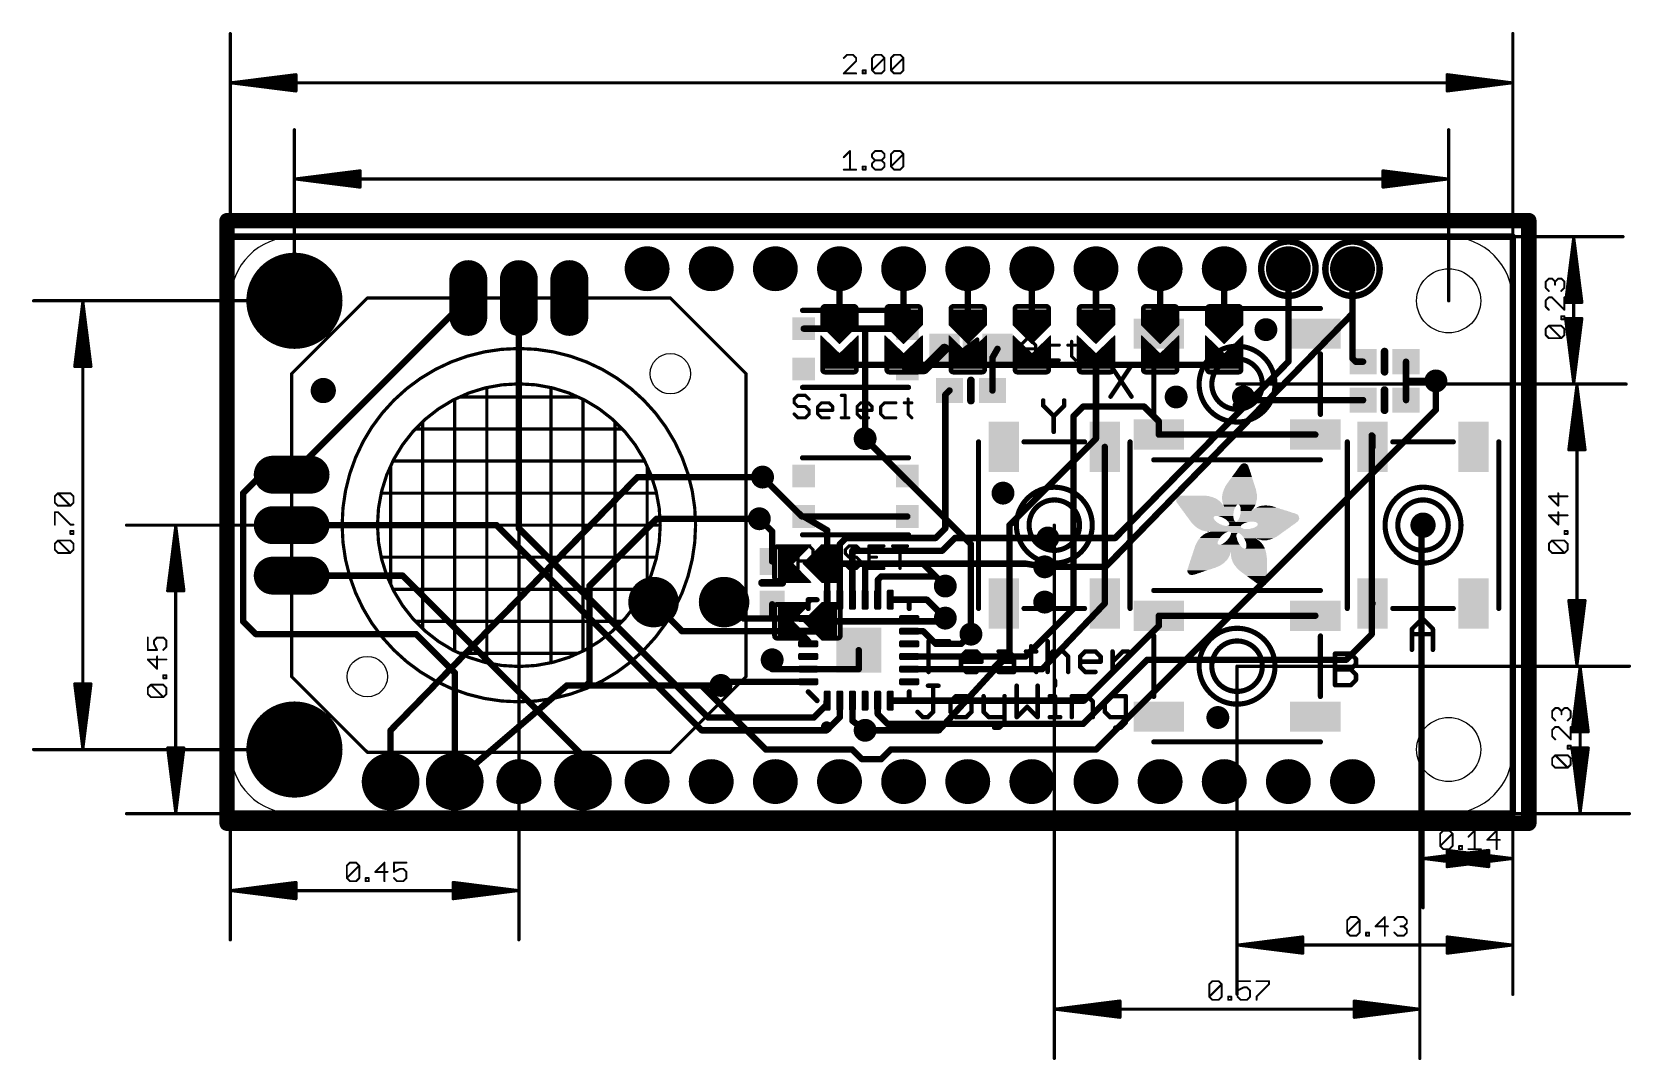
# Model space of a CAD drawing. Extents: x -7.9 to 55.5, y -9.8 to 31.
import ezdxf

# ---------------------------------------------------------------- set-up
doc = ezdxf.new("R2010")
doc.units = 0
for name, color, linetype in [('1', 12, 'CONTINUOUS'), ('16', 132, 'CONTINUOUS'), ('17', 110, 'CONTINUOUS'), ('18', 110, 'CONTINUOUS'), ('20', 53, 'CONTINUOUS'), ('21', 40, 'CONTINUOUS'), ('47', 253, 'CONTINUOUS')]:
    doc.layers.add(name, color=color, linetype=linetype)

# ---------------------------------------------------------------- blocks, each defined once
blk = doc.blocks.new('RECT')
blk.add_solid([(-0.5, -0.5), (0.5, -0.5), (-0.5, 0.5), (0.5, 0.5)])
blk = doc.blocks.new('PIE')
at = {"const_width": 0.5}
blk.add_lwpolyline([(0, -0.25, 1), (0, 0.25, 1), (0, -0.25)], format="xyb", dxfattribs=at)
blk = doc.blocks.new('RECT128000X44800R50')
at = {"const_width": 0.07}
blk.add_lwpolyline([(0.365, -0.07), (0.365, 0.07, 0.4142), (0.33, 0.105), (-0.33, 0.105, 0.4142), (-0.365, 0.07), (-0.365, -0.07, 0.4142), (-0.33, -0.105), (0.33, -0.105, 0.4142)], format="xyb", close=True, dxfattribs=at)
blk.add_solid([(-0.3475, -0.0875), (0.3475, -0.0875), (-0.3475, 0.0875), (0.3475, 0.0875)])
blk = doc.blocks.new('LONGP100')
at = {"const_width": 1}
blk.add_lwpolyline([(-0.5, 0), (0.5, 0)], dxfattribs=at)
at = {"const_width": 0.5}
for points in [[(-0.5, 0.25, 1), (-0.5, -0.25)], [(0.5, -0.25, 1), (0.5, 0.25)]]:
    blk.add_lwpolyline(points, format="xyb", dxfattribs=at)
blk = doc.blocks.new('ROUNDP')
at = {"const_width": 0.5}
blk.add_lwpolyline([(0, -0.25, 1), (0, 0.25, 1), (0, -0.25)], format="xyb", dxfattribs=at)
blk = doc.blocks.new('RECT121920X243840R50')
at = {"const_width": 0.1905}
blk.add_lwpolyline([(0.2858, -0.5715), (0.2858, 0.5715, 0.4142), (0.1905, 0.6668), (-0.1905, 0.6668, 0.4142), (-0.2858, 0.5715), (-0.2858, -0.5715, 0.4142), (-0.1905, -0.6668), (0.1905, -0.6668, 0.4142)], format="xyb", close=True, dxfattribs=at)
blk.add_solid([(-0.2159, -0.5969), (0.2159, -0.5969), (-0.2159, 0.5969), (0.2159, 0.5969)])
blk = doc.blocks.new('ROUNDV')
at = {"const_width": 0.5}
blk.add_lwpolyline([(0, -0.25, 1), (0, 0.25, 1), (0, -0.25)], format="xyb", dxfattribs=at)

msp = doc.modelspace()

# ---------------------------------------------------------------- linework, layer by layer
at = {"layer": '1'}
for points, const_width in [([(-0.127, 23.495), (-0.127, -0.381)], 0.6096), ([(51.435, 23.495), (-0.127, 23.495)], 0.6096), ([(51.435, -0.381), (51.435, 23.495)], 0.6096), ([(44.45, 18.034), (44.45, 21.59)], 0.254), ([(2.43, 13.43), (9.43, 20.43)], 0.254), ([(11.43, 20.43), (11.43, 11.303)], 0.254), ([(25.146, 19.215), (22.715, 19.215)], 0.254), ([(25.146, 14.859), (25.146, 19.215)], 0.254), ([(26.815, 19.215), (25.146, 19.215)], 0.254), ([(27.487, 17.615), (28.287, 18.415)], 0.4064), ([(30.187, 18.061), (30.387, 18.415)], 0.254), ([(26.815, 17.615), (27.487, 17.615)], 0.4064), ([(30.187, 16.764), (30.187, 18.061)], 0.254), ([(44.577, 17.907), (44.45, 18.034)], 0.254), ([(44.87, 17.907), (44.577, 17.907)], 0.254), ([(46.57, 17.907), (46.57, 17.145)], 0.254), ([(46.57, 17.145), (46.57, 16.383)], 0.254), ([(47.752, 17.145), (46.57, 17.145)], 0.254), ([(28.321, 16.598), (28.487, 16.764)], 0.254), ([(28.321, 11.303), (28.321, 16.598)], 0.254), ([(40.259, 16.383), (40.132, 16.51)], 0.254), ([(44.87, 16.383), (40.259, 16.383)], 0.254), ([(33.401, 15.748), (33.782, 16.129)], 0.254), ([(33.401, 8.128), (33.401, 15.748)], 0.254), ([(33.782, 16.129), (36.195, 16.129)], 0.254), ([(36.195, 16.129), (36.778, 15.546)], 0.254), ([(36.778, 15.546), (36.778, 15.018)], 0.254), ([(34.639, 8.33), (34.639, 14.53)], 0.254), ([(36.778, 15.018), (42.978, 15.018)], 0.254), ([(45.212, 8.362), (45.212, 14.986)], 0.254), ([(45.212, 14.986), (45.244, 14.954)], 0.254), ([(45.244, 14.954), (45.244, 14.53)], 0.254), ([(0.508, 12.7), (1.238, 13.43)], 0.254), ([(1.238, 13.43), (2.43, 13.43)], 0.254), ([(21.082, 13.335), (22.644, 11.773)], 0.254), ([(0.508, 7.62), (0.508, 12.7)], 0.254), ([(2.43, 11.43), (10.541, 11.43)], 0.254), ([(10.541, 11.43), (18.669, 3.302)], 0.254), ([(11.43, 11.303), (18.923, 3.81)], 0.254), ([(21.463, 11.176), (20.955, 11.684)], 0.254), ([(22.644, 11.773), (22.715, 11.773)], 0.254), ([(23.642, 11.227), (22.715, 11.773)], 0.254), ([(26.815, 11.773), (22.715, 11.773)], 0.254), ([(27.94, 10.922), (28.321, 11.303)], 0.254), ([(21.463, 9.994), (21.463, 11.176)], 0.254), ([(23.642, 8.477), (23.642, 11.227)], 0.254), ([(24.142, 10.68), (24.384, 10.922)], 0.254), ([(24.142, 8.477), (24.142, 10.68)], 0.254), ([(24.384, 10.922), (27.94, 10.922)], 0.254), ([(28.194, 10.414), (28.702, 10.922)], 0.254), ([(28.702, 10.922), (32.385, 10.922)], 0.254), ([(24.638, 8.481), (24.638, 10.414)], 0.254), ([(24.638, 10.414), (28.194, 10.414)], 0.254), ([(2.43, 9.43), (6.826, 9.43)], 0.254), ([(6.826, 9.43), (13.97, 2.286)], 0.254), ([(25.142, 9.902), (25.146, 9.906)], 0.254), ([(25.142, 8.477), (25.142, 9.902)], 0.254), ([(25.146, 9.906), (31.496, 9.906)], 0.254), ([(25.654, 9.271), (25.781, 9.398)], 0.254), ([(25.781, 9.398), (27.94, 9.398)], 0.254), ([(27.94, 9.398), (28.321, 9.017)], 0.254), ([(31.496, 9.906), (32.258, 9.779)], 0.254), ([(20.34, 7.727), (19.558, 8.89)], 0.254), ([(25.654, 8.489), (25.654, 9.271)], 0.254), ([(17.895, 7.227), (16.764, 8.382)], 0.254), ([(21.463, 8.294), (21.463, 7.727)], 0.254), ([(24.642, 8.477), (24.638, 8.481)], 0.254), ([(25.642, 8.477), (25.654, 8.489)], 0.254), ([(26.142, 8.477), (27.591, 8.477)], 0.254), ([(27.591, 8.477), (28.321, 7.747)], 0.254), ([(31.5, 6.227), (33.401, 8.128)], 0.254), ([(32.163, 5.727), (34.639, 8.33)], 0.254), ([(45.244, 8.33), (45.212, 8.362)], 0.254), ([(45.212, 8.298), (45.244, 8.33)], 0.254), ([(45.212, 7.112), (45.212, 8.298)], 0.254), ([(1.016, 7.112), (0.508, 7.62)], 0.254), ([(21.463, 7.727), (20.34, 7.727)], 0.254), ([(22.892, 7.727), (21.463, 7.727)], 0.254), ([(36.778, 7.842), (42.978, 7.842)], 0.254), ([(36.778, 7.441), (36.778, 7.842)], 0.254), ([(7.366, 7.112), (1.016, 7.112)], 0.254), ([(8.89, 5.588), (7.366, 7.112)], 0.254), ([(22.892, 7.227), (17.895, 7.227)], 0.254), ([(26.892, 7.227), (27.444, 7.227)], 0.254), ([(27.444, 7.227), (27.94, 6.731)], 0.254), ([(28.956, 6.731), (29.337, 7.112)], 0.254), ([(33.814, 4.477), (36.778, 7.441)], 0.254), ([(44.196, 6.096), (45.212, 7.112)], 0.254), ([(24.892, 5.727), (24.892, 6.477)], 0.254), ([(26.892, 6.227), (31.5, 6.227)], 0.254), ([(27.94, 6.731), (28.956, 6.731)], 0.254), ([(8.89, 1.27), (8.89, 5.588)], 0.254), ([(21.463, 5.727), (21.463, 6.096)], 0.254), ([(22.892, 5.727), (21.463, 5.727)], 0.254), ([(22.892, 5.727), (24.892, 5.727)], 0.254), ([(26.892, 5.727), (32.163, 5.727)], 0.254), ([(33.782, 3.556), (36.322, 6.096)], 0.254), ([(36.322, 6.096), (44.196, 6.096)], 0.254), ([(19.431, 5.08), (19.705, 5.227)], 0.254), ([(19.705, 5.227), (22.892, 5.227)], 0.254), ([(23.114, 3.81), (23.622, 4.318)], 0.254), ([(23.622, 4.457), (23.642, 4.477)], 0.254), ([(23.622, 4.318), (23.622, 4.457)], 0.254), ([(24.142, 3.822), (24.142, 4.477)], 0.254), ([(24.642, 4.477), (24.642, 3.679)], 0.254), ([(25.642, 4.477), (25.642, 3.949)], 0.254), ([(26.142, 4.477), (33.814, 4.477)], 0.254), ([(18.923, 3.81), (23.114, 3.81)], 0.254), ([(23.622, 3.302), (24.142, 3.822)], 0.254), ([(24.642, 3.679), (25.146, 3.302)], 0.254), ([(25.642, 3.949), (26.035, 3.556)], 0.254), ([(18.669, 3.302), (23.622, 3.302)], 0.254), ([(26.035, 3.556), (33.782, 3.556)], 0.254), ([(13.97, 2.286), (13.97, 1.27)], 0.254), ([(-0.127, -0.381), (51.435, -0.381)], 0.6096)]:
    msp.add_lwpolyline(points, dxfattribs=dict(at, const_width=const_width))
for points, const_width in [([(0.0254, 23.495, 1), (-0.2794, 23.495)], 0.3048), ([(-0.127, 23.6474, 1), (-0.127, 23.3426)], 0.3048), ([(51.5874, 23.495, 1), (51.2826, 23.495)], 0.3048), ([(51.435, 23.3426, 1), (51.435, 23.6474)], 0.3048), ([(44.5135, 21.59, 1), (44.3865, 21.59)], 0.127), ([(9.4749, 20.3851, 1), (9.3851, 20.4749)], 0.127), ([(11.4935, 20.43, 1), (11.3665, 20.43)], 0.127), ([(22.715, 19.2785, 1), (22.715, 19.1515)], 0.127), ([(25.2095, 19.215, 1), (25.0825, 19.215)], 0.127), ([(25.146, 19.2785, 1), (25.146, 19.1515)], 0.127), ([(25.146, 19.1515, 1), (25.146, 19.2785)], 0.127), ([(26.815, 19.1515, 1), (26.815, 19.2785)], 0.127), ([(28.3588, 18.3432, 1), (28.2152, 18.4868)], 0.2032), ([(30.4423, 18.3838, 1), (30.3317, 18.4462)], 0.127), ([(26.815, 17.7166, 1), (26.815, 17.5134)], 0.2032), ([(27.4152, 17.6868, 1), (27.5588, 17.5432)], 0.2032), ([(27.487, 17.5134, 1), (27.487, 17.7166)], 0.2032), ([(30.2505, 18.061, 1), (30.1235, 18.061)], 0.127), ([(30.1317, 18.0922, 1), (30.2423, 18.0298)], 0.127), ([(44.4949, 18.0789, 1), (44.4051, 17.9891)], 0.127), ([(44.3865, 18.034, 1), (44.5135, 18.034)], 0.127), ([(44.577, 17.9705, 1), (44.577, 17.8435)], 0.127), ([(44.5321, 17.8621, 1), (44.6219, 17.9519)], 0.127), ([(44.87, 17.8435, 1), (44.87, 17.9705)], 0.127), ([(46.6335, 17.907, 1), (46.5065, 17.907)], 0.127), ([(46.6335, 17.145, 1), (46.5065, 17.145)], 0.127), ([(46.57, 17.2085, 1), (46.57, 17.0815)], 0.127), ([(46.5065, 17.145, 1), (46.6335, 17.145)], 0.127), ([(47.752, 17.0815, 1), (47.752, 17.2085)], 0.127), ([(28.3845, 16.598, 1), (28.2575, 16.598)], 0.127), ([(28.2761, 16.6429, 1), (28.3659, 16.5531)], 0.127), ([(28.5319, 16.7191, 1), (28.4421, 16.8089)], 0.127), ([(30.1235, 16.764, 1), (30.2505, 16.764)], 0.127), ([(40.1769, 16.5549, 1), (40.0871, 16.4651)], 0.127), ([(40.259, 16.4465, 1), (40.259, 16.3195)], 0.127), ([(40.2141, 16.3381, 1), (40.3039, 16.4279)], 0.127), ([(44.87, 16.3195, 1), (44.87, 16.4465)], 0.127), ([(33.4645, 15.748, 1), (33.3375, 15.748)], 0.127), ([(33.3561, 15.7929, 1), (33.4459, 15.7031)], 0.127), ([(33.782, 16.1925, 1), (33.782, 16.0655)], 0.127), ([(33.8269, 16.0841, 1), (33.7371, 16.1739)], 0.127), ([(36.2399, 16.1739, 1), (36.1501, 16.0841)], 0.127), ([(36.195, 16.0655, 1), (36.195, 16.1925)], 0.127), ([(46.5065, 16.383, 1), (46.6335, 16.383)], 0.127), ([(36.8415, 15.546, 1), (36.7145, 15.546)], 0.127), ([(36.7331, 15.5011, 1), (36.8229, 15.5909)], 0.127), ([(25.0825, 14.859, 1), (25.2095, 14.859)], 0.127), ([(34.7025, 14.53, 1), (34.5755, 14.53)], 0.127), ([(36.778, 15.0815, 1), (36.778, 14.9545)], 0.127), ([(36.7145, 15.018, 1), (36.8415, 15.018)], 0.127), ([(42.978, 14.9545, 1), (42.978, 15.0815)], 0.127), ([(45.2755, 14.986, 1), (45.1485, 14.986)], 0.127), ([(45.2569, 15.0309, 1), (45.1671, 14.9411)], 0.127), ([(45.3075, 14.954, 1), (45.1805, 14.954)], 0.127), ([(45.1805, 14.53, 1), (45.3075, 14.53)], 0.127), ([(45.1991, 14.9091, 1), (45.2889, 14.9989)], 0.127), ([(1.238, 13.4935, 1), (1.238, 13.3665)], 0.127), ([(1.2829, 13.3851, 1), (1.1931, 13.4749)], 0.127), ([(2.3851, 13.4749, 1), (2.4749, 13.3851)], 0.127), ([(2.43, 13.3665, 1), (2.43, 13.4935)], 0.127), ([(21.1269, 13.3799, 1), (21.0371, 13.2901)], 0.127), ([(0.5715, 12.7, 1), (0.4445, 12.7)], 0.127), ([(0.4631, 12.7449, 1), (0.5529, 12.6551)], 0.127), ([(2.43, 11.4935, 1), (2.43, 11.3665)], 0.127), ([(10.5859, 11.4749, 1), (10.4961, 11.3851)], 0.127), ([(10.541, 11.3665, 1), (10.541, 11.4935)], 0.127), ([(11.4749, 11.3479, 1), (11.3851, 11.2581)], 0.127), ([(20.9999, 11.7289, 1), (20.9101, 11.6391)], 0.127), ([(22.644, 11.8365, 1), (22.644, 11.7095)], 0.127), ([(22.5991, 11.7281, 1), (22.6889, 11.8179)], 0.127), ([(22.7472, 11.8277, 1), (22.6828, 11.7183)], 0.127), ([(22.715, 11.8365, 1), (22.715, 11.7095)], 0.127), ([(22.715, 11.7095, 1), (22.715, 11.8365)], 0.127), ([(26.815, 11.7095, 1), (26.815, 11.8365)], 0.127), ([(28.3659, 11.2581, 1), (28.2761, 11.3479)], 0.127), ([(11.3665, 11.303, 1), (11.4935, 11.303)], 0.127), ([(21.5265, 11.176, 1), (21.3995, 11.176)], 0.127), ([(21.4181, 11.1311, 1), (21.5079, 11.2209)], 0.127), ([(23.7055, 11.227, 1), (23.5785, 11.227)], 0.127), ([(23.6098, 11.1723, 1), (23.6742, 11.2817)], 0.127), ([(24.2055, 10.68, 1), (24.0785, 10.68)], 0.127), ([(24.0971, 10.7249, 1), (24.1869, 10.6351)], 0.127), ([(24.384, 10.9855, 1), (24.384, 10.8585)], 0.127), ([(24.4289, 10.8771, 1), (24.3391, 10.9669)], 0.127), ([(27.8951, 10.9669, 1), (27.9849, 10.8771)], 0.127), ([(27.94, 10.8585, 1), (27.94, 10.9855)], 0.127), ([(28.2575, 11.303, 1), (28.3845, 11.303)], 0.127), ([(28.702, 10.9855, 1), (28.702, 10.8585)], 0.127), ([(28.7469, 10.8771, 1), (28.6571, 10.9669)], 0.127), ([(32.385, 10.8585, 1), (32.385, 10.9855)], 0.127), ([(24.7015, 10.414, 1), (24.5745, 10.414)], 0.127), ([(24.638, 10.4775, 1), (24.638, 10.3505)], 0.127), ([(28.1491, 10.4589, 1), (28.2389, 10.3691)], 0.127), ([(28.194, 10.3505, 1), (28.194, 10.4775)], 0.127), ([(2.43, 9.4935, 1), (2.43, 9.3665)], 0.127), ([(6.8709, 9.4749, 1), (6.7811, 9.3851)], 0.127), ([(6.826, 9.3665, 1), (6.826, 9.4935)], 0.127), ([(21.3995, 9.994, 1), (21.5265, 9.994)], 0.127), ([(25.2055, 9.902, 1), (25.0785, 9.902)], 0.127), ([(25.0971, 9.9469, 1), (25.1869, 9.8571)], 0.127), ([(25.146, 9.9695, 1), (25.146, 9.8425)], 0.127), ([(25.1909, 9.8611, 1), (25.1011, 9.9509)], 0.127), ([(25.781, 9.4615, 1), (25.781, 9.3345)], 0.127), ([(25.8259, 9.3531, 1), (25.7361, 9.4429)], 0.127), ([(27.9849, 9.4429, 1), (27.8951, 9.3531)], 0.127), ([(27.94, 9.3345, 1), (27.94, 9.4615)], 0.127), ([(31.5064, 9.9686, 1), (31.4856, 9.8434)], 0.127), ([(31.496, 9.8425, 1), (31.496, 9.9695)], 0.127), ([(32.2476, 9.7164, 1), (32.2684, 9.8416)], 0.127), ([(19.6107, 8.9254, 1), (19.5053, 8.8546)], 0.127), ([(25.7175, 9.271, 1), (25.5905, 9.271)], 0.127), ([(25.6091, 9.3159, 1), (25.6989, 9.2261)], 0.127), ([(28.2761, 8.9721, 1), (28.3659, 9.0619)], 0.127), ([(16.8094, 8.4264, 1), (16.7186, 8.3376)], 0.127), ([(21.5265, 8.294, 1), (21.3995, 8.294)], 0.127), ([(23.5785, 8.477, 1), (23.7055, 8.477)], 0.127), ([(24.0785, 8.477, 1), (24.2055, 8.477)], 0.127), ([(24.6829, 8.5259, 1), (24.5931, 8.4361)], 0.127), ([(24.5745, 8.481, 1), (24.7015, 8.481)], 0.127), ([(24.5971, 8.4321, 1), (24.6869, 8.5219)], 0.127), ([(25.0785, 8.477, 1), (25.2055, 8.477)], 0.127), ([(25.5971, 8.5219, 1), (25.6869, 8.4321)], 0.127), ([(25.5905, 8.489, 1), (25.7175, 8.489)], 0.127), ([(25.6989, 8.4441, 1), (25.6091, 8.5339)], 0.127), ([(26.142, 8.5405, 1), (26.142, 8.4135)], 0.127), ([(27.6359, 8.5219, 1), (27.5461, 8.4321)], 0.127), ([(27.591, 8.4135, 1), (27.591, 8.5405)], 0.127), ([(33.4459, 8.0831, 1), (33.3561, 8.1729)], 0.127), ([(34.5755, 8.33, 1), (34.7025, 8.33)], 0.127), ([(34.685, 8.2862, 1), (34.593, 8.3738)], 0.127), ([(45.2569, 8.4069, 1), (45.1671, 8.3171)], 0.127), ([(45.1485, 8.362, 1), (45.2755, 8.362)], 0.127), ([(45.2755, 8.298, 1), (45.1485, 8.298)], 0.127), ([(45.1671, 8.3429, 1), (45.2569, 8.2531)], 0.127), ([(45.2889, 8.2851, 1), (45.1991, 8.3749)], 0.127), ([(45.1991, 8.2851, 1), (45.2889, 8.3749)], 0.127), ([(0.5529, 7.6649, 1), (0.4631, 7.5751)], 0.127), ([(0.4445, 7.62, 1), (0.5715, 7.62)], 0.127), ([(20.34, 7.7905, 1), (20.34, 7.6635)], 0.127), ([(20.2873, 7.6916, 1), (20.3927, 7.7624)], 0.127), ([(21.463, 7.7905, 1), (21.463, 7.6635)], 0.127), ([(21.3995, 7.727, 1), (21.5265, 7.727)], 0.127), ([(21.463, 7.6635, 1), (21.463, 7.7905)], 0.127), ([(22.892, 7.6635, 1), (22.892, 7.7905)], 0.127), ([(28.2761, 7.7021, 1), (28.3659, 7.7919)], 0.127), ([(33.3375, 8.128, 1), (33.4645, 8.128)], 0.127), ([(36.778, 7.9055, 1), (36.778, 7.7785)], 0.127), ([(36.8415, 7.842, 1), (36.7145, 7.842)], 0.127), ([(42.978, 7.7785, 1), (42.978, 7.9055)], 0.127), ([(1.016, 7.1755, 1), (1.016, 7.0485)], 0.127), ([(0.9711, 7.0671, 1), (1.0609, 7.1569)], 0.127), ([(7.4109, 7.1569, 1), (7.3211, 7.0671)], 0.127), ([(7.366, 7.0485, 1), (7.366, 7.1755)], 0.127), ([(17.895, 7.2905, 1), (17.895, 7.1635)], 0.127), ([(17.8496, 7.1826, 1), (17.9404, 7.2714)], 0.127), ([(22.892, 7.1635, 1), (22.892, 7.2905)], 0.127), ([(26.892, 7.2905, 1), (26.892, 7.1635)], 0.127), ([(27.4889, 7.2719, 1), (27.3991, 7.1821)], 0.127), ([(27.444, 7.1635, 1), (27.444, 7.2905)], 0.127), ([(29.3819, 7.0671, 1), (29.2921, 7.1569)], 0.127), ([(36.7145, 7.441, 1), (36.8415, 7.441)], 0.127), ([(36.8229, 7.3961, 1), (36.7331, 7.4859)], 0.127), ([(45.1485, 7.112, 1), (45.2755, 7.112)], 0.127), ([(45.2569, 7.0671, 1), (45.1671, 7.1569)], 0.127), ([(24.9555, 6.477, 1), (24.8285, 6.477)], 0.127), ([(26.892, 6.2905, 1), (26.892, 6.1635)], 0.127), ([(27.94, 6.7945, 1), (27.94, 6.6675)], 0.127), ([(27.8951, 6.6861, 1), (27.9849, 6.7759)], 0.127), ([(28.9111, 6.7759, 1), (29.0009, 6.6861)], 0.127), ([(28.956, 6.6675, 1), (28.956, 6.7945)], 0.127), ([(31.4551, 6.2719, 1), (31.5449, 6.1821)], 0.127), ([(31.5, 6.1635, 1), (31.5, 6.2905)], 0.127), ([(8.9535, 5.588, 1), (8.8265, 5.588)], 0.127), ([(21.5265, 6.096, 1), (21.3995, 6.096)], 0.127), ([(21.463, 5.7905, 1), (21.463, 5.6635)], 0.127), ([(21.3995, 5.727, 1), (21.5265, 5.727)], 0.127), ([(22.892, 5.7905, 1), (22.892, 5.6635)], 0.127), ([(22.892, 5.6635, 1), (22.892, 5.7905)], 0.127), ([(24.8285, 5.727, 1), (24.9555, 5.727)], 0.127), ([(24.892, 5.6635, 1), (24.892, 5.7905)], 0.127), ([(26.892, 5.7905, 1), (26.892, 5.6635)], 0.127), ([(32.117, 5.7708, 1), (32.209, 5.6832)], 0.127), ([(32.163, 5.6635, 1), (32.163, 5.7905)], 0.127), ([(36.322, 6.1595, 1), (36.322, 6.0325)], 0.127), ([(36.3669, 6.0511, 1), (36.2771, 6.1409)], 0.127), ([(44.1511, 6.1409, 1), (44.2409, 6.0511)], 0.127), ([(44.196, 6.0325, 1), (44.196, 6.1595)], 0.127), ([(8.8451, 5.5431, 1), (8.9349, 5.6329)], 0.127), ([(19.401, 5.136, 1), (19.461, 5.024)], 0.127), ([(19.705, 5.2905, 1), (19.705, 5.1635)], 0.127), ([(19.735, 5.171, 1), (19.675, 5.283)], 0.127), ([(22.892, 5.1635, 1), (22.892, 5.2905)], 0.127), ([(23.6855, 4.457, 1), (23.5585, 4.457)], 0.127), ([(23.5771, 4.5019, 1), (23.6669, 4.4121)], 0.127), ([(23.6669, 4.2731, 1), (23.5771, 4.3629)], 0.127), ([(23.6869, 4.4321, 1), (23.5971, 4.5219)], 0.127), ([(24.2055, 4.477, 1), (24.0785, 4.477)], 0.127), ([(24.7055, 4.477, 1), (24.5785, 4.477)], 0.127), ([(25.7055, 4.477, 1), (25.5785, 4.477)], 0.127), ([(26.142, 4.5405, 1), (26.142, 4.4135)], 0.127), ([(33.7691, 4.5219, 1), (33.8589, 4.4321)], 0.127), ([(33.814, 4.4135, 1), (33.814, 4.5405)], 0.127), ([(18.923, 3.8735, 1), (18.923, 3.7465)], 0.127), ([(18.8781, 3.7651, 1), (18.9679, 3.8549)], 0.127), ([(23.0691, 3.8549, 1), (23.1589, 3.7651)], 0.127), ([(23.114, 3.7465, 1), (23.114, 3.8735)], 0.127), ([(23.5585, 4.318, 1), (23.6855, 4.318)], 0.127), ([(24.0785, 3.822, 1), (24.2055, 3.822)], 0.127), ([(24.1869, 3.7771, 1), (24.0971, 3.8669)], 0.127), ([(24.68, 3.7298, 1), (24.604, 3.6282)], 0.127), ([(25.6869, 3.9939, 1), (25.5971, 3.9041)], 0.127), ([(25.5785, 3.949, 1), (25.7055, 3.949)], 0.127), ([(18.669, 3.3655, 1), (18.669, 3.2385)], 0.127), ([(18.6241, 3.2571, 1), (18.7139, 3.3469)], 0.127), ([(23.5771, 3.3469, 1), (23.6669, 3.2571)], 0.127), ([(23.622, 3.2385, 1), (23.622, 3.3655)], 0.127), ([(24.5785, 3.679, 1), (24.7055, 3.679)], 0.127), ([(25.108, 3.2512, 1), (25.184, 3.3528)], 0.127), ([(26.035, 3.6195, 1), (26.035, 3.4925)], 0.127), ([(25.9901, 3.5111, 1), (26.0799, 3.6009)], 0.127), ([(33.7371, 3.6009, 1), (33.8269, 3.5111)], 0.127), ([(33.782, 3.4925, 1), (33.782, 3.6195)], 0.127), ([(14.0335, 2.286, 1), (13.9065, 2.286)], 0.127), ([(13.9251, 2.2411, 1), (14.0149, 2.3309)], 0.127), ([(8.8265, 1.27, 1), (8.9535, 1.27)], 0.127), ([(13.9065, 1.27, 1), (14.0335, 1.27)], 0.127), ([(-0.127, -0.2286, 1), (-0.127, -0.5334)], 0.3048), ([(-0.2794, -0.381, 1), (0.0254, -0.381)], 0.3048), ([(51.2826, -0.381, 1), (51.5874, -0.381)], 0.3048), ([(51.435, -0.5334, 1), (51.435, -0.2286)], 0.3048)]:
    msp.add_lwpolyline(points, format="xyb", dxfattribs=dict(at, const_width=const_width))
at = {"layer": '16'}
for points, const_width in [([(0, 22.86), (0, 0)], 0.254), ([(50.8, 22.86), (0, 22.86)], 0.254), ([(50.8, 0), (50.8, 22.86)], 0.254), ([(24.13, 19.812), (24.13, 21.59)], 0.254), ([(26.67, 19.812), (26.67, 21.59)], 0.254), ([(29.21, 19.812), (29.21, 21.59)], 0.254), ([(31.75, 19.812), (31.75, 21.59)], 0.254), ([(34.29, 19.812), (34.29, 21.59)], 0.254), ([(36.83, 19.812), (36.83, 21.59)], 0.254), ([(39.37, 19.812), (39.37, 21.59)], 0.254), ([(41.91, 17.907), (41.91, 21.59)], 0.254), ([(44.45, 19.812), (44.45, 21.59)], 0.254), ([(23.3934, 19.939), (23.3934, 19.3675)], 0.0508), ([(24.8666, 19.939), (23.3934, 19.939)], 0.0508), ([(23.3934, 19.9136), (24.8666, 19.9136)], 0.0508), ([(23.3934, 19.8628), (24.8666, 19.8628)], 0.0508), ([(23.3934, 19.812), (24.8666, 19.812)], 0.0508), ([(23.3934, 19.7612), (24.8666, 19.7612)], 0.0508), ([(23.3934, 19.7104), (24.8666, 19.7104)], 0.0508), ([(23.3934, 19.6596), (24.8666, 19.6596)], 0.0508), ([(24.8666, 19.3675), (24.8666, 19.939)], 0.0508), ([(25.9334, 19.939), (25.9334, 19.3675)], 0.0508), ([(27.4066, 19.939), (25.9334, 19.939)], 0.0508), ([(25.9334, 19.9136), (27.4066, 19.9136)], 0.0508), ([(25.9334, 19.8628), (27.4066, 19.8628)], 0.0508), ([(25.9334, 19.812), (27.4066, 19.812)], 0.0508), ([(25.9334, 19.7612), (27.4066, 19.7612)], 0.0508), ([(25.9334, 19.7104), (27.4066, 19.7104)], 0.0508), ([(25.9334, 19.6596), (27.4066, 19.6596)], 0.0508), ([(27.4066, 19.3675), (27.4066, 19.939)], 0.0508), ([(28.4734, 19.939), (28.4734, 19.3675)], 0.0508), ([(29.9466, 19.939), (28.4734, 19.939)], 0.0508), ([(28.4734, 19.9136), (29.9466, 19.9136)], 0.0508), ([(28.4734, 19.8628), (29.9466, 19.8628)], 0.0508), ([(28.4734, 19.812), (29.9466, 19.812)], 0.0508), ([(28.4734, 19.7612), (29.9466, 19.7612)], 0.0508), ([(28.4734, 19.7104), (29.9466, 19.7104)], 0.0508), ([(28.4734, 19.6596), (29.9466, 19.6596)], 0.0508), ([(29.9466, 19.3675), (29.9466, 19.939)], 0.0508), ([(31.0134, 19.939), (31.0134, 19.3675)], 0.0508), ([(32.4866, 19.939), (31.0134, 19.939)], 0.0508), ([(31.0134, 19.9136), (32.4866, 19.9136)], 0.0508), ([(31.0134, 19.8628), (32.4866, 19.8628)], 0.0508), ([(31.0134, 19.812), (32.4866, 19.812)], 0.0508), ([(31.0134, 19.7612), (32.4866, 19.7612)], 0.0508), ([(31.0134, 19.7104), (32.4866, 19.7104)], 0.0508), ([(31.0134, 19.6596), (32.4866, 19.6596)], 0.0508), ([(32.4866, 19.3675), (32.4866, 19.939)], 0.0508), ([(33.5534, 19.939), (33.5534, 19.3675)], 0.0508), ([(35.0266, 19.939), (33.5534, 19.939)], 0.0508), ([(33.5534, 19.9136), (35.0266, 19.9136)], 0.0508), ([(33.5534, 19.8628), (35.0266, 19.8628)], 0.0508), ([(33.5534, 19.812), (35.0266, 19.812)], 0.0508), ([(33.5534, 19.7612), (35.0266, 19.7612)], 0.0508), ([(33.5534, 19.7104), (35.0266, 19.7104)], 0.0508), ([(33.5534, 19.6596), (35.0266, 19.6596)], 0.0508), ([(34.671, 9.779), (44.45, 19.812)], 0.254), ([(35.0266, 19.3675), (35.0266, 19.939)], 0.0508), ([(36.0934, 19.939), (36.0934, 19.3675)], 0.0508), ([(37.5666, 19.939), (36.0934, 19.939)], 0.0508), ([(36.0934, 19.9136), (37.5666, 19.9136)], 0.0508), ([(36.0934, 19.8628), (37.5666, 19.8628)], 0.0508), ([(36.0934, 19.812), (37.5666, 19.812)], 0.0508), ([(36.0934, 19.7612), (37.5666, 19.7612)], 0.0508), ([(36.0934, 19.7104), (37.5666, 19.7104)], 0.0508), ([(36.0934, 19.6596), (37.5666, 19.6596)], 0.0508), ([(37.5666, 19.3675), (37.5666, 19.939)], 0.0508), ([(38.6334, 19.939), (38.6334, 19.3675)], 0.0508), ([(40.1066, 19.939), (38.6334, 19.939)], 0.0508), ([(38.6334, 19.9136), (40.1066, 19.9136)], 0.0508), ([(38.6334, 19.8628), (40.1066, 19.8628)], 0.0508), ([(38.6334, 19.812), (40.1066, 19.812)], 0.0508), ([(38.6334, 19.7612), (40.1066, 19.7612)], 0.0508), ([(38.6334, 19.7104), (40.1066, 19.7104)], 0.0508), ([(38.6334, 19.6596), (40.1066, 19.6596)], 0.0508), ([(40.1066, 19.3675), (40.1066, 19.939)], 0.0508), ([(23.3934, 19.6088), (24.8666, 19.6088)], 0.0508), ([(23.3934, 19.558), (24.8666, 19.558)], 0.0508), ([(23.3934, 19.5072), (24.8666, 19.5072)], 0.0508), ([(23.3934, 19.4564), (24.8666, 19.4564)], 0.0508), ([(23.3934, 19.4056), (24.8666, 19.4056)], 0.0508), ([(23.3934, 19.3675), (24.13, 18.6309)], 0.0508), ([(23.4061, 19.3548), (24.8539, 19.3548)], 0.0508), ([(23.4569, 19.304), (24.8031, 19.304)], 0.0508), ([(23.5077, 19.2532), (24.7523, 19.2532)], 0.0508), ([(23.5585, 19.2024), (24.7015, 19.2024)], 0.0508), ([(23.6093, 19.1516), (24.6507, 19.1516)], 0.0508), ([(23.6601, 19.1008), (24.5999, 19.1008)], 0.0508), ([(23.7109, 19.05), (24.5491, 19.05)], 0.0508), ([(23.7617, 18.9992), (24.4983, 18.9992)], 0.0508), ([(24.13, 18.6309), (24.8666, 19.3675)], 0.0508), ([(25.9334, 19.6088), (27.4066, 19.6088)], 0.0508), ([(25.9334, 19.558), (27.4066, 19.558)], 0.0508), ([(25.9334, 19.5072), (27.4066, 19.5072)], 0.0508), ([(25.9334, 19.4564), (27.4066, 19.4564)], 0.0508), ([(25.9334, 19.4056), (27.4066, 19.4056)], 0.0508), ([(25.9334, 19.3675), (26.67, 18.6309)], 0.0508), ([(25.9461, 19.3548), (27.3939, 19.3548)], 0.0508), ([(25.9969, 19.304), (27.3431, 19.304)], 0.0508), ([(26.0477, 19.2532), (27.2923, 19.2532)], 0.0508), ([(26.0985, 19.2024), (27.2415, 19.2024)], 0.0508), ([(26.1493, 19.1516), (27.1907, 19.1516)], 0.0508), ([(26.2001, 19.1008), (27.1399, 19.1008)], 0.0508), ([(26.2509, 19.05), (27.0891, 19.05)], 0.0508), ([(26.3017, 18.9992), (27.0383, 18.9992)], 0.0508), ([(26.67, 18.6309), (27.4066, 19.3675)], 0.0508), ([(28.4734, 19.6088), (29.9466, 19.6088)], 0.0508), ([(28.4734, 19.558), (29.9466, 19.558)], 0.0508), ([(28.4734, 19.5072), (29.9466, 19.5072)], 0.0508), ([(28.4734, 19.4564), (29.9466, 19.4564)], 0.0508), ([(28.4734, 19.4056), (29.9466, 19.4056)], 0.0508), ([(28.4734, 19.3675), (29.21, 18.6309)], 0.0508), ([(28.4861, 19.3548), (29.9339, 19.3548)], 0.0508), ([(28.5369, 19.304), (29.8831, 19.304)], 0.0508), ([(28.5877, 19.2532), (29.8323, 19.2532)], 0.0508), ([(28.6385, 19.2024), (29.7815, 19.2024)], 0.0508), ([(28.6893, 19.1516), (29.7307, 19.1516)], 0.0508), ([(28.7401, 19.1008), (29.6799, 19.1008)], 0.0508), ([(28.7909, 19.05), (29.6291, 19.05)], 0.0508), ([(28.8417, 18.9992), (29.5783, 18.9992)], 0.0508), ([(29.21, 18.6309), (29.9466, 19.3675)], 0.0508), ([(31.0134, 19.6088), (32.4866, 19.6088)], 0.0508), ([(31.0134, 19.558), (32.4866, 19.558)], 0.0508), ([(31.0134, 19.5072), (32.4866, 19.5072)], 0.0508), ([(31.0134, 19.4564), (32.4866, 19.4564)], 0.0508), ([(31.0134, 19.4056), (32.4866, 19.4056)], 0.0508), ([(31.0134, 19.3675), (31.75, 18.6309)], 0.0508), ([(31.0261, 19.3548), (32.4739, 19.3548)], 0.0508), ([(31.0769, 19.304), (32.4231, 19.304)], 0.0508), ([(31.1277, 19.2532), (32.3723, 19.2532)], 0.0508), ([(31.1785, 19.2024), (32.3215, 19.2024)], 0.0508), ([(31.2293, 19.1516), (32.2707, 19.1516)], 0.0508), ([(31.2801, 19.1008), (32.2199, 19.1008)], 0.0508), ([(31.3309, 19.05), (32.1691, 19.05)], 0.0508), ([(31.3817, 18.9992), (32.1183, 18.9992)], 0.0508), ([(31.75, 18.6309), (32.4866, 19.3675)], 0.0508), ([(33.5534, 19.6088), (35.0266, 19.6088)], 0.0508), ([(33.5534, 19.558), (35.0266, 19.558)], 0.0508), ([(33.5534, 19.5072), (35.0266, 19.5072)], 0.0508), ([(33.5534, 19.4564), (35.0266, 19.4564)], 0.0508), ([(33.5534, 19.4056), (35.0266, 19.4056)], 0.0508), ([(33.5534, 19.3675), (34.29, 18.6309)], 0.0508), ([(33.5661, 19.3548), (35.0139, 19.3548)], 0.0508), ([(33.6169, 19.304), (34.9631, 19.304)], 0.0508), ([(33.6677, 19.2532), (34.9123, 19.2532)], 0.0508), ([(33.7185, 19.2024), (34.8615, 19.2024)], 0.0508), ([(33.7693, 19.1516), (34.8107, 19.1516)], 0.0508), ([(33.8201, 19.1008), (34.7599, 19.1008)], 0.0508), ([(33.8709, 19.05), (34.7091, 19.05)], 0.0508), ([(33.9217, 18.9992), (34.6583, 18.9992)], 0.0508), ([(34.29, 18.6309), (35.0266, 19.3675)], 0.0508), ([(36.0934, 19.6088), (37.5666, 19.6088)], 0.0508), ([(36.0934, 19.558), (37.5666, 19.558)], 0.0508), ([(36.0934, 19.5072), (37.5666, 19.5072)], 0.0508), ([(36.0934, 19.4564), (37.5666, 19.4564)], 0.0508), ([(36.0934, 19.4056), (37.5666, 19.4056)], 0.0508), ([(36.0934, 19.3675), (36.83, 18.6309)], 0.0508), ([(36.1061, 19.3548), (37.5539, 19.3548)], 0.0508), ([(36.1569, 19.304), (37.5031, 19.304)], 0.0508), ([(36.2077, 19.2532), (37.4523, 19.2532)], 0.0508), ([(36.2585, 19.2024), (37.4015, 19.2024)], 0.0508), ([(36.3093, 19.1516), (37.3507, 19.1516)], 0.0508), ([(36.3601, 19.1008), (37.2999, 19.1008)], 0.0508), ([(36.4109, 19.05), (37.2491, 19.05)], 0.0508), ([(36.4617, 18.9992), (37.1983, 18.9992)], 0.0508), ([(36.83, 18.6309), (37.5666, 19.3675)], 0.0508), ([(38.6334, 19.6088), (40.1066, 19.6088)], 0.0508), ([(38.6334, 19.558), (40.1066, 19.558)], 0.0508), ([(38.6334, 19.5072), (40.1066, 19.5072)], 0.0508), ([(38.6334, 19.4564), (40.1066, 19.4564)], 0.0508), ([(38.6334, 19.4056), (40.1066, 19.4056)], 0.0508), ([(38.6334, 19.3675), (39.37, 18.6309)], 0.0508), ([(38.6461, 19.3548), (40.0939, 19.3548)], 0.0508), ([(38.6969, 19.304), (40.0431, 19.304)], 0.0508), ([(38.7477, 19.2532), (39.9923, 19.2532)], 0.0508), ([(38.7985, 19.2024), (39.9415, 19.2024)], 0.0508), ([(38.8493, 19.1516), (39.8907, 19.1516)], 0.0508), ([(38.9001, 19.1008), (39.8399, 19.1008)], 0.0508), ([(38.9509, 19.05), (39.7891, 19.05)], 0.0508), ([(39.0017, 18.9992), (39.7383, 18.9992)], 0.0508), ([(39.37, 18.6309), (40.1066, 19.3675)], 0.0508), ([(23.3934, 18.923), (24.13, 18.2118)], 0.0508), ([(23.3934, 17.653), (23.3934, 18.923)], 0.0508), ([(23.3934, 18.8976), (23.4197, 18.8976)], 0.0508), ([(23.3934, 18.8468), (23.4723, 18.8468)], 0.0508), ([(23.3934, 18.796), (23.5249, 18.796)], 0.0508), ([(23.3934, 18.7452), (23.5776, 18.7452)], 0.0508), ([(23.3934, 18.6944), (23.6302, 18.6944)], 0.0508), ([(23.3934, 18.6436), (23.6828, 18.6436)], 0.0508), ([(23.3934, 18.5928), (23.7354, 18.5928)], 0.0508), ([(23.3934, 18.542), (23.788, 18.542)], 0.0508), ([(23.3934, 18.4912), (23.8406, 18.4912)], 0.0508), ([(23.3934, 18.4404), (23.8932, 18.4404)], 0.0508), ([(23.3934, 18.3896), (23.9459, 18.3896)], 0.0508), ([(23.8125, 18.9484), (24.4475, 18.9484)], 0.0508), ([(23.8633, 18.8976), (24.3967, 18.8976)], 0.0508), ([(23.9141, 18.8468), (24.3459, 18.8468)], 0.0508), ([(23.9649, 18.796), (24.2951, 18.796)], 0.0508), ([(24.0157, 18.7452), (24.2443, 18.7452)], 0.0508), ([(24.0665, 18.6944), (24.1935, 18.6944)], 0.0508), ([(24.1173, 18.6436), (24.1427, 18.6436)], 0.0508), ([(24.13, 18.2118), (24.8666, 18.923)], 0.0508), ([(24.3142, 18.3896), (24.8666, 18.3896)], 0.0508), ([(24.3668, 18.4404), (24.8666, 18.4404)], 0.0508), ([(24.4194, 18.4912), (24.8666, 18.4912)], 0.0508), ([(24.472, 18.542), (24.8666, 18.542)], 0.0508), ([(24.5246, 18.5928), (24.8666, 18.5928)], 0.0508), ([(24.5772, 18.6436), (24.8666, 18.6436)], 0.0508), ([(24.6298, 18.6944), (24.8666, 18.6944)], 0.0508), ([(24.6825, 18.7452), (24.8666, 18.7452)], 0.0508), ([(24.7351, 18.796), (24.8666, 18.796)], 0.0508), ([(24.7877, 18.8468), (24.8666, 18.8468)], 0.0508), ([(24.8403, 18.8976), (24.8666, 18.8976)], 0.0508), ([(24.8666, 18.923), (24.8666, 17.653)], 0.0508), ([(25.9334, 18.923), (26.67, 18.2118)], 0.0508), ([(25.9334, 17.653), (25.9334, 18.923)], 0.0508), ([(25.9334, 18.8976), (25.9597, 18.8976)], 0.0508), ([(25.9334, 18.8468), (26.0123, 18.8468)], 0.0508), ([(25.9334, 18.796), (26.0649, 18.796)], 0.0508), ([(25.9334, 18.7452), (26.1176, 18.7452)], 0.0508), ([(25.9334, 18.6944), (26.1702, 18.6944)], 0.0508), ([(25.9334, 18.6436), (26.2228, 18.6436)], 0.0508), ([(25.9334, 18.5928), (26.2754, 18.5928)], 0.0508), ([(25.9334, 18.542), (26.328, 18.542)], 0.0508), ([(25.9334, 18.4912), (26.3806, 18.4912)], 0.0508), ([(25.9334, 18.4404), (26.4332, 18.4404)], 0.0508), ([(25.9334, 18.3896), (26.4859, 18.3896)], 0.0508), ([(26.3525, 18.9484), (26.9875, 18.9484)], 0.0508), ([(26.4033, 18.8976), (26.9367, 18.8976)], 0.0508), ([(26.4541, 18.8468), (26.8859, 18.8468)], 0.0508), ([(26.5049, 18.796), (26.8351, 18.796)], 0.0508), ([(26.5557, 18.7452), (26.7843, 18.7452)], 0.0508), ([(26.6065, 18.6944), (26.7335, 18.6944)], 0.0508), ([(26.6573, 18.6436), (26.6827, 18.6436)], 0.0508), ([(26.67, 18.2118), (27.4066, 18.923)], 0.0508), ([(26.8542, 18.3896), (27.4066, 18.3896)], 0.0508), ([(26.9068, 18.4404), (27.4066, 18.4404)], 0.0508), ([(26.9594, 18.4912), (27.4066, 18.4912)], 0.0508), ([(27.012, 18.542), (27.4066, 18.542)], 0.0508), ([(27.0646, 18.5928), (27.4066, 18.5928)], 0.0508), ([(27.1172, 18.6436), (27.4066, 18.6436)], 0.0508), ([(27.1698, 18.6944), (27.4066, 18.6944)], 0.0508), ([(27.2225, 18.7452), (27.4066, 18.7452)], 0.0508), ([(27.2751, 18.796), (27.4066, 18.796)], 0.0508), ([(27.3277, 18.8468), (27.4066, 18.8468)], 0.0508), ([(27.3803, 18.8976), (27.4066, 18.8976)], 0.0508), ([(27.4066, 18.923), (27.4066, 17.653)], 0.0508), ([(28.4734, 18.923), (29.21, 18.2118)], 0.0508), ([(28.4734, 17.653), (28.4734, 18.923)], 0.0508), ([(28.4734, 18.8976), (28.4997, 18.8976)], 0.0508), ([(28.4734, 18.8468), (28.5523, 18.8468)], 0.0508), ([(28.4734, 18.796), (28.6049, 18.796)], 0.0508), ([(28.4734, 18.7452), (28.6576, 18.7452)], 0.0508), ([(28.4734, 18.6944), (28.7102, 18.6944)], 0.0508), ([(28.4734, 18.6436), (28.7628, 18.6436)], 0.0508), ([(28.4734, 18.5928), (28.8154, 18.5928)], 0.0508), ([(28.4734, 18.542), (28.868, 18.542)], 0.0508), ([(28.4734, 18.4912), (28.9206, 18.4912)], 0.0508), ([(28.4734, 18.4404), (28.9732, 18.4404)], 0.0508), ([(28.4734, 18.3896), (29.0259, 18.3896)], 0.0508), ([(28.8925, 18.9484), (29.5275, 18.9484)], 0.0508), ([(28.9433, 18.8976), (29.4767, 18.8976)], 0.0508), ([(28.9941, 18.8468), (29.4259, 18.8468)], 0.0508), ([(29.0449, 18.796), (29.3751, 18.796)], 0.0508), ([(29.0957, 18.7452), (29.3243, 18.7452)], 0.0508), ([(29.1465, 18.6944), (29.2735, 18.6944)], 0.0508), ([(29.1973, 18.6436), (29.2227, 18.6436)], 0.0508), ([(29.21, 18.2118), (29.9466, 18.923)], 0.0508), ([(29.3941, 18.3896), (29.9466, 18.3896)], 0.0508), ([(29.4468, 18.4404), (29.9466, 18.4404)], 0.0508), ([(29.4994, 18.4912), (29.9466, 18.4912)], 0.0508), ([(29.552, 18.542), (29.9466, 18.542)], 0.0508), ([(29.6046, 18.5928), (29.9466, 18.5928)], 0.0508), ([(29.6572, 18.6436), (29.9466, 18.6436)], 0.0508), ([(29.7098, 18.6944), (29.9466, 18.6944)], 0.0508), ([(29.7625, 18.7452), (29.9466, 18.7452)], 0.0508), ([(29.8151, 18.796), (29.9466, 18.796)], 0.0508), ([(29.8677, 18.8468), (29.9466, 18.8468)], 0.0508), ([(29.9203, 18.8976), (29.9466, 18.8976)], 0.0508), ([(29.9466, 18.923), (29.9466, 17.653)], 0.0508), ([(31.0134, 18.923), (31.75, 18.2118)], 0.0508), ([(31.0134, 17.653), (31.0134, 18.923)], 0.0508), ([(31.0134, 18.8976), (31.0397, 18.8976)], 0.0508), ([(31.0134, 18.8468), (31.0923, 18.8468)], 0.0508), ([(31.0134, 18.796), (31.1449, 18.796)], 0.0508), ([(31.0134, 18.7452), (31.1976, 18.7452)], 0.0508), ([(31.0134, 18.6944), (31.2502, 18.6944)], 0.0508), ([(31.0134, 18.6436), (31.3028, 18.6436)], 0.0508), ([(31.0134, 18.5928), (31.3554, 18.5928)], 0.0508), ([(31.0134, 18.542), (31.408, 18.542)], 0.0508), ([(31.0134, 18.4912), (31.4606, 18.4912)], 0.0508), ([(31.0134, 18.4404), (31.5132, 18.4404)], 0.0508), ([(31.0134, 18.3896), (31.5659, 18.3896)], 0.0508), ([(31.4325, 18.9484), (32.0675, 18.9484)], 0.0508), ([(31.4833, 18.8976), (32.0167, 18.8976)], 0.0508), ([(31.5341, 18.8468), (31.9659, 18.8468)], 0.0508), ([(31.5849, 18.796), (31.9151, 18.796)], 0.0508), ([(31.6357, 18.7452), (31.8643, 18.7452)], 0.0508), ([(31.6865, 18.6944), (31.8135, 18.6944)], 0.0508), ([(31.7373, 18.6436), (31.7627, 18.6436)], 0.0508), ([(31.75, 18.2118), (32.4866, 18.923)], 0.0508), ([(31.9342, 18.3896), (32.4866, 18.3896)], 0.0508), ([(31.9868, 18.4404), (32.4866, 18.4404)], 0.0508), ([(32.0394, 18.4912), (32.4866, 18.4912)], 0.0508), ([(32.092, 18.542), (32.4866, 18.542)], 0.0508), ([(32.1446, 18.5928), (32.4866, 18.5928)], 0.0508), ([(32.1972, 18.6436), (32.4866, 18.6436)], 0.0508), ([(32.2498, 18.6944), (32.4866, 18.6944)], 0.0508), ([(32.3025, 18.7452), (32.4866, 18.7452)], 0.0508), ([(32.3551, 18.796), (32.4866, 18.796)], 0.0508), ([(32.4077, 18.8468), (32.4866, 18.8468)], 0.0508), ([(32.4603, 18.8976), (32.4866, 18.8976)], 0.0508), ([(32.4866, 18.923), (32.4866, 17.653)], 0.0508), ([(33.5534, 18.923), (34.29, 18.2118)], 0.0508), ([(33.5534, 17.653), (33.5534, 18.923)], 0.0508), ([(33.5534, 18.8976), (33.5797, 18.8976)], 0.0508), ([(33.5534, 18.8468), (33.6323, 18.8468)], 0.0508), ([(33.5534, 18.796), (33.6849, 18.796)], 0.0508), ([(33.5534, 18.7452), (33.7375, 18.7452)], 0.0508), ([(33.5534, 18.6944), (33.7902, 18.6944)], 0.0508), ([(33.5534, 18.6436), (33.8428, 18.6436)], 0.0508), ([(33.5534, 18.5928), (33.8954, 18.5928)], 0.0508), ([(33.5534, 18.542), (33.948, 18.542)], 0.0508), ([(33.5534, 18.4912), (34.0006, 18.4912)], 0.0508), ([(33.5534, 18.4404), (34.0532, 18.4404)], 0.0508), ([(33.5534, 18.3896), (34.1059, 18.3896)], 0.0508), ([(33.9725, 18.9484), (34.6075, 18.9484)], 0.0508), ([(34.0233, 18.8976), (34.5567, 18.8976)], 0.0508), ([(34.0741, 18.8468), (34.5059, 18.8468)], 0.0508), ([(34.1249, 18.796), (34.4551, 18.796)], 0.0508), ([(34.1757, 18.7452), (34.4043, 18.7452)], 0.0508), ([(34.2265, 18.6944), (34.3535, 18.6944)], 0.0508), ([(34.2773, 18.6436), (34.3027, 18.6436)], 0.0508), ([(34.29, 18.2118), (35.0266, 18.923)], 0.0508), ([(34.4742, 18.3896), (35.0266, 18.3896)], 0.0508), ([(34.5268, 18.4404), (35.0266, 18.4404)], 0.0508), ([(34.5794, 18.4912), (35.0266, 18.4912)], 0.0508), ([(34.632, 18.542), (35.0266, 18.542)], 0.0508), ([(34.6846, 18.5928), (35.0266, 18.5928)], 0.0508), ([(34.7372, 18.6436), (35.0266, 18.6436)], 0.0508), ([(34.7898, 18.6944), (35.0266, 18.6944)], 0.0508), ([(34.8424, 18.7452), (35.0266, 18.7452)], 0.0508), ([(34.8951, 18.796), (35.0266, 18.796)], 0.0508), ([(34.9477, 18.8468), (35.0266, 18.8468)], 0.0508), ([(35.0003, 18.8976), (35.0266, 18.8976)], 0.0508), ([(35.0266, 18.923), (35.0266, 17.653)], 0.0508), ([(36.0934, 18.923), (36.83, 18.2118)], 0.0508), ([(36.0934, 17.653), (36.0934, 18.923)], 0.0508), ([(36.0934, 18.8976), (36.1197, 18.8976)], 0.0508), ([(36.0934, 18.8468), (36.1723, 18.8468)], 0.0508), ([(36.0934, 18.796), (36.2249, 18.796)], 0.0508), ([(36.0934, 18.7452), (36.2776, 18.7452)], 0.0508), ([(36.0934, 18.6944), (36.3302, 18.6944)], 0.0508), ([(36.0934, 18.6436), (36.3828, 18.6436)], 0.0508), ([(36.0934, 18.5928), (36.4354, 18.5928)], 0.0508), ([(36.0934, 18.542), (36.488, 18.542)], 0.0508), ([(36.0934, 18.4912), (36.5406, 18.4912)], 0.0508), ([(36.0934, 18.4404), (36.5932, 18.4404)], 0.0508), ([(36.0934, 18.3896), (36.6459, 18.3896)], 0.0508), ([(36.5125, 18.9484), (37.1475, 18.9484)], 0.0508), ([(36.5633, 18.8976), (37.0967, 18.8976)], 0.0508), ([(36.6141, 18.8468), (37.0459, 18.8468)], 0.0508), ([(36.6649, 18.796), (36.9951, 18.796)], 0.0508), ([(36.7157, 18.7452), (36.9443, 18.7452)], 0.0508), ([(36.7665, 18.6944), (36.8935, 18.6944)], 0.0508), ([(36.8173, 18.6436), (36.8427, 18.6436)], 0.0508), ([(36.83, 18.2118), (37.5666, 18.923)], 0.0508), ([(37.0142, 18.3896), (37.5666, 18.3896)], 0.0508), ([(37.0668, 18.4404), (37.5666, 18.4404)], 0.0508), ([(37.1194, 18.4912), (37.5666, 18.4912)], 0.0508), ([(37.172, 18.542), (37.5666, 18.542)], 0.0508), ([(37.2246, 18.5928), (37.5666, 18.5928)], 0.0508), ([(37.2772, 18.6436), (37.5666, 18.6436)], 0.0508), ([(37.3298, 18.6944), (37.5666, 18.6944)], 0.0508), ([(37.3824, 18.7452), (37.5666, 18.7452)], 0.0508), ([(37.4351, 18.796), (37.5666, 18.796)], 0.0508), ([(37.4877, 18.8468), (37.5666, 18.8468)], 0.0508), ([(37.5403, 18.8976), (37.5666, 18.8976)], 0.0508), ([(37.5666, 18.923), (37.5666, 17.653)], 0.0508), ([(38.6334, 18.923), (39.37, 18.2118)], 0.0508), ([(38.6334, 17.653), (38.6334, 18.923)], 0.0508), ([(38.6334, 18.8976), (38.6597, 18.8976)], 0.0508), ([(38.6334, 18.8468), (38.7123, 18.8468)], 0.0508), ([(38.6334, 18.796), (38.7649, 18.796)], 0.0508), ([(38.6334, 18.7452), (38.8176, 18.7452)], 0.0508), ([(38.6334, 18.6944), (38.8702, 18.6944)], 0.0508), ([(38.6334, 18.6436), (38.9228, 18.6436)], 0.0508), ([(38.6334, 18.5928), (38.9754, 18.5928)], 0.0508), ([(38.6334, 18.542), (39.028, 18.542)], 0.0508), ([(38.6334, 18.4912), (39.0806, 18.4912)], 0.0508), ([(38.6334, 18.4404), (39.1332, 18.4404)], 0.0508), ([(38.6334, 18.3896), (39.1859, 18.3896)], 0.0508), ([(39.0525, 18.9484), (39.6875, 18.9484)], 0.0508), ([(39.1033, 18.8976), (39.6367, 18.8976)], 0.0508), ([(39.1541, 18.8468), (39.5859, 18.8468)], 0.0508), ([(39.2049, 18.796), (39.5351, 18.796)], 0.0508), ([(39.2557, 18.7452), (39.4843, 18.7452)], 0.0508), ([(39.3065, 18.6944), (39.4335, 18.6944)], 0.0508), ([(39.3573, 18.6436), (39.3827, 18.6436)], 0.0508), ([(39.37, 18.2118), (40.1066, 18.923)], 0.0508), ([(39.5541, 18.3896), (40.1066, 18.3896)], 0.0508), ([(39.6068, 18.4404), (40.1066, 18.4404)], 0.0508), ([(39.6594, 18.4912), (40.1066, 18.4912)], 0.0508), ([(39.712, 18.542), (40.1066, 18.542)], 0.0508), ([(39.7646, 18.5928), (40.1066, 18.5928)], 0.0508), ([(39.8172, 18.6436), (40.1066, 18.6436)], 0.0508), ([(39.8698, 18.6944), (40.1066, 18.6944)], 0.0508), ([(39.9225, 18.7452), (40.1066, 18.7452)], 0.0508), ([(39.9751, 18.796), (40.1066, 18.796)], 0.0508), ([(40.0277, 18.8468), (40.1066, 18.8468)], 0.0508), ([(40.0803, 18.8976), (40.1066, 18.8976)], 0.0508), ([(40.1066, 18.923), (40.1066, 17.653)], 0.0508), ([(23.3934, 18.3388), (23.9985, 18.3388)], 0.0508), ([(23.3934, 18.288), (24.0511, 18.288)], 0.0508), ([(23.3934, 18.2372), (24.1037, 18.2372)], 0.0508), ([(23.3934, 18.1864), (24.8666, 18.1864)], 0.0508), ([(23.3934, 18.1356), (24.8666, 18.1356)], 0.0508), ([(23.3934, 18.0848), (24.8666, 18.0848)], 0.0508), ([(23.3934, 18.034), (24.8666, 18.034)], 0.0508), ([(23.3934, 17.9832), (24.8666, 17.9832)], 0.0508), ([(23.3934, 17.9324), (24.8666, 17.9324)], 0.0508), ([(23.3934, 17.8816), (24.8666, 17.8816)], 0.0508), ([(23.3934, 17.8308), (24.8666, 17.8308)], 0.0508), ([(23.3934, 17.78), (24.8666, 17.78)], 0.0508), ([(23.3934, 17.7292), (24.8666, 17.7292)], 0.0508), ([(24.13, 17.78), (26.67, 17.78)], 0.254), ([(24.1563, 18.2372), (24.8666, 18.2372)], 0.0508), ([(24.2089, 18.288), (24.8666, 18.288)], 0.0508), ([(24.2615, 18.3388), (24.8666, 18.3388)], 0.0508), ([(25.9334, 18.3388), (26.5385, 18.3388)], 0.0508), ([(25.9334, 18.288), (26.5911, 18.288)], 0.0508), ([(25.9334, 18.2372), (26.6437, 18.2372)], 0.0508), ([(25.9334, 18.1864), (27.4066, 18.1864)], 0.0508), ([(25.9334, 18.1356), (27.4066, 18.1356)], 0.0508), ([(25.9334, 18.0848), (27.4066, 18.0848)], 0.0508), ([(25.9334, 18.034), (27.4066, 18.034)], 0.0508), ([(25.9334, 17.9832), (27.4066, 17.9832)], 0.0508), ([(25.9334, 17.9324), (27.4066, 17.9324)], 0.0508), ([(25.9334, 17.8816), (27.4066, 17.8816)], 0.0508), ([(25.9334, 17.8308), (27.4066, 17.8308)], 0.0508), ([(25.9334, 17.78), (27.4066, 17.78)], 0.0508), ([(25.9334, 17.7292), (27.4066, 17.7292)], 0.0508), ([(26.67, 17.78), (29.21, 17.78)], 0.254), ([(26.6963, 18.2372), (27.4066, 18.2372)], 0.0508), ([(26.7489, 18.288), (27.4066, 18.288)], 0.0508), ([(26.8015, 18.3388), (27.4066, 18.3388)], 0.0508), ([(28.4734, 18.3388), (29.0785, 18.3388)], 0.0508), ([(28.4734, 18.288), (29.1311, 18.288)], 0.0508), ([(28.4734, 18.2372), (29.1837, 18.2372)], 0.0508), ([(28.4734, 18.1864), (29.9466, 18.1864)], 0.0508), ([(28.4734, 18.1356), (29.9466, 18.1356)], 0.0508), ([(28.4734, 18.0848), (29.9466, 18.0848)], 0.0508), ([(28.4734, 18.034), (29.9466, 18.034)], 0.0508), ([(28.4734, 17.9832), (29.9466, 17.9832)], 0.0508), ([(28.4734, 17.9324), (29.9466, 17.9324)], 0.0508), ([(28.4734, 17.8816), (29.9466, 17.8816)], 0.0508), ([(28.4734, 17.8308), (29.9466, 17.8308)], 0.0508), ([(28.4734, 17.78), (29.9466, 17.78)], 0.0508), ([(28.4734, 17.7292), (29.9466, 17.7292)], 0.0508), ([(29.21, 17.78), (31.75, 17.78)], 0.254), ([(29.2363, 18.2372), (29.9466, 18.2372)], 0.0508), ([(29.2889, 18.288), (29.9466, 18.288)], 0.0508), ([(29.3415, 18.3388), (29.9466, 18.3388)], 0.0508), ([(31.0134, 18.3388), (31.6185, 18.3388)], 0.0508), ([(31.0134, 18.288), (31.6711, 18.288)], 0.0508), ([(31.0134, 18.2372), (31.7237, 18.2372)], 0.0508), ([(31.0134, 18.1864), (32.4866, 18.1864)], 0.0508), ([(31.0134, 18.1356), (32.4866, 18.1356)], 0.0508), ([(31.0134, 18.0848), (32.4866, 18.0848)], 0.0508), ([(31.0134, 18.034), (32.4866, 18.034)], 0.0508), ([(31.0134, 17.9832), (32.4866, 17.9832)], 0.0508), ([(31.0134, 17.9324), (32.4866, 17.9324)], 0.0508), ([(31.0134, 17.8816), (32.4866, 17.8816)], 0.0508), ([(31.0134, 17.8308), (32.4866, 17.8308)], 0.0508), ([(31.0134, 17.78), (32.4866, 17.78)], 0.0508), ([(31.0134, 17.7292), (32.4866, 17.7292)], 0.0508), ([(31.75, 17.78), (34.29, 17.78)], 0.254), ([(31.7763, 18.2372), (32.4866, 18.2372)], 0.0508), ([(31.8289, 18.288), (32.4866, 18.288)], 0.0508), ([(31.8815, 18.3388), (32.4866, 18.3388)], 0.0508), ([(33.5534, 18.3388), (34.1585, 18.3388)], 0.0508), ([(33.5534, 18.288), (34.2111, 18.288)], 0.0508), ([(33.5534, 18.2372), (34.2637, 18.2372)], 0.0508), ([(33.5534, 18.1864), (35.0266, 18.1864)], 0.0508), ([(33.5534, 18.1356), (35.0266, 18.1356)], 0.0508), ([(33.5534, 18.0848), (35.0266, 18.0848)], 0.0508), ([(33.5534, 18.034), (35.0266, 18.034)], 0.0508), ([(33.5534, 17.9832), (35.0266, 17.9832)], 0.0508), ([(33.5534, 17.9324), (35.0266, 17.9324)], 0.0508), ([(33.5534, 17.8816), (35.0266, 17.8816)], 0.0508), ([(33.5534, 17.8308), (35.0266, 17.8308)], 0.0508), ([(33.5534, 17.78), (35.0266, 17.78)], 0.0508), ([(33.5534, 17.7292), (35.0266, 17.7292)], 0.0508), ([(34.798, 17.78), (34.29, 17.78)], 0.254), ([(34.29, 17.78), (36.83, 17.78)], 0.254), ([(34.29, 14.859), (34.29, 17.78)], 0.254), ([(34.3163, 18.2372), (35.0266, 18.2372)], 0.0508), ([(34.3689, 18.288), (35.0266, 18.288)], 0.0508), ([(34.4215, 18.3388), (35.0266, 18.3388)], 0.0508), ([(36.0934, 18.3388), (36.6985, 18.3388)], 0.0508), ([(36.0934, 18.288), (36.7511, 18.288)], 0.0508), ([(36.0934, 18.2372), (36.8037, 18.2372)], 0.0508), ([(36.0934, 18.1864), (37.5666, 18.1864)], 0.0508), ([(36.0934, 18.1356), (37.5666, 18.1356)], 0.0508), ([(36.0934, 18.0848), (37.5666, 18.0848)], 0.0508), ([(36.0934, 18.034), (37.5666, 18.034)], 0.0508), ([(36.0934, 17.9832), (37.5666, 17.9832)], 0.0508), ([(36.0934, 17.9324), (37.5666, 17.9324)], 0.0508), ([(36.0934, 17.8816), (37.5666, 17.8816)], 0.0508), ([(36.0934, 17.8308), (37.5666, 17.8308)], 0.0508), ([(36.0934, 17.78), (37.5666, 17.78)], 0.0508), ([(36.0934, 17.7292), (37.5666, 17.7292)], 0.0508), ([(36.83, 17.78), (39.37, 17.78)], 0.254), ([(36.8563, 18.2372), (37.5666, 18.2372)], 0.0508), ([(36.9089, 18.288), (37.5666, 18.288)], 0.0508), ([(36.9615, 18.3388), (37.5666, 18.3388)], 0.0508), ([(38.6334, 18.3388), (39.2385, 18.3388)], 0.0508), ([(38.6334, 18.288), (39.2911, 18.288)], 0.0508), ([(38.6334, 18.2372), (39.3437, 18.2372)], 0.0508), ([(38.6334, 18.1864), (40.1066, 18.1864)], 0.0508), ([(38.6334, 18.1356), (40.1066, 18.1356)], 0.0508), ([(38.6334, 18.0848), (40.1066, 18.0848)], 0.0508), ([(38.6334, 18.034), (40.1066, 18.034)], 0.0508), ([(38.6334, 17.9832), (40.1066, 17.9832)], 0.0508), ([(38.6334, 17.9324), (40.1066, 17.9324)], 0.0508), ([(38.6334, 17.8816), (40.1066, 17.8816)], 0.0508), ([(38.6334, 17.8308), (40.1066, 17.8308)], 0.0508), ([(38.6334, 17.78), (40.1066, 17.78)], 0.0508), ([(38.6334, 17.7292), (40.1066, 17.7292)], 0.0508), ([(39.3963, 18.2372), (40.1066, 18.2372)], 0.0508), ([(39.4489, 18.288), (40.1066, 18.288)], 0.0508), ([(39.5015, 18.3388), (40.1066, 18.3388)], 0.0508), ([(40.2143, 16.1799), (41.91, 17.907)], 0.254), ([(23.3934, 17.6784), (24.8666, 17.6784)], 0.0508), ([(24.8666, 17.653), (23.3934, 17.653)], 0.0508), ([(25.9334, 17.6784), (27.4066, 17.6784)], 0.0508), ([(27.4066, 17.653), (25.9334, 17.653)], 0.0508), ([(28.4734, 17.6784), (29.9466, 17.6784)], 0.0508), ([(29.9466, 17.653), (28.4734, 17.653)], 0.0508), ([(31.0134, 17.6784), (32.4866, 17.6784)], 0.0508), ([(32.4866, 17.653), (31.0134, 17.653)], 0.0508), ([(33.5534, 17.6784), (35.0266, 17.6784)], 0.0508), ([(35.0266, 17.653), (33.5534, 17.653)], 0.0508), ([(36.0934, 17.6784), (37.5666, 17.6784)], 0.0508), ([(37.5666, 17.653), (36.0934, 17.653)], 0.0508), ([(38.6334, 17.6784), (40.1066, 17.6784)], 0.0508), ([(40.1066, 17.653), (38.6334, 17.653)], 0.0508), ([(47.752, 16.002), (47.752, 17.145)], 0.254), ([(40.132, 16.51), (39.8271, 16.1799)], 0.254), ([(34.29, 2.54), (47.752, 16.002)], 0.254), ([(35.052, 10.922), (40.2143, 16.1799)], 0.254), ([(39.8271, 16.1799), (40.2143, 16.1799)], 0.254), ([(29.337, 10.668), (25.146, 14.859)], 0.254), ([(30.861, 11.43), (34.29, 14.859)], 0.254), ([(6.35, 3.302), (16.129, 13.335)], 0.254), ([(16.129, 13.335), (21.082, 13.335)], 0.254), ([(16.891, 11.684), (14.224, 9.017)], 0.254), ([(20.955, 11.684), (16.891, 11.684)], 0.254), ([(30.861, 6.35), (30.861, 11.43)], 0.254), ([(29.337, 7.112), (29.337, 10.668)], 0.254), ([(32.385, 10.922), (35.052, 10.922)], 0.254), ([(21.717, 9.1694), (21.717, 10.6426)], 0.0508), ([(21.717, 10.6426), (22.987, 10.6426)], 0.0508), ([(21.717, 10.6172), (22.9625, 10.6172)], 0.0508), ([(21.717, 10.5664), (22.9134, 10.5664)], 0.0508), ([(21.717, 10.5156), (22.8644, 10.5156)], 0.0508), ([(21.717, 10.4648), (22.8153, 10.4648)], 0.0508), ([(21.717, 10.414), (22.7663, 10.414)], 0.0508), ([(21.717, 10.3632), (22.7172, 10.3632)], 0.0508), ([(21.717, 10.3124), (22.6682, 10.3124)], 0.0508), ([(21.717, 10.2616), (22.6191, 10.2616)], 0.0508), ([(21.717, 10.2108), (22.5701, 10.2108)], 0.0508), ([(21.717, 10.16), (22.521, 10.16)], 0.0508), ([(21.717, 10.1092), (22.472, 10.1092)], 0.0508), ([(22.987, 10.6426), (22.2758, 9.906)], 0.0508), ([(23.4315, 10.6426), (22.6949, 9.906)], 0.0508), ([(22.8981, 10.1092), (24.003, 10.1092)], 0.0508), ([(22.9489, 10.16), (24.003, 10.16)], 0.0508), ([(22.9997, 10.2108), (24.003, 10.2108)], 0.0508), ([(23.0505, 10.2616), (24.003, 10.2616)], 0.0508), ([(23.1013, 10.3124), (24.003, 10.3124)], 0.0508), ([(23.1521, 10.3632), (24.003, 10.3632)], 0.0508), ([(23.2029, 10.414), (24.003, 10.414)], 0.0508), ([(23.2537, 10.4648), (24.003, 10.4648)], 0.0508), ([(23.3045, 10.5156), (24.003, 10.5156)], 0.0508), ([(23.3553, 10.5664), (24.003, 10.5664)], 0.0508), ([(23.4061, 10.6172), (24.003, 10.6172)], 0.0508), ([(24.003, 10.6426), (23.4315, 10.6426)], 0.0508), ([(24.003, 9.1694), (24.003, 10.6426)], 0.0508), ([(21.717, 10.0584), (22.4229, 10.0584)], 0.0508), ([(21.717, 10.0076), (22.3739, 10.0076)], 0.0508), ([(21.717, 9.9568), (22.3249, 9.9568)], 0.0508), ([(21.717, 9.906), (22.2758, 9.906)], 0.0508), ([(21.717, 9.8552), (22.3248, 9.8552)], 0.0508), ([(21.717, 9.8044), (22.3739, 9.8044)], 0.0508), ([(21.717, 9.7536), (22.4229, 9.7536)], 0.0508), ([(21.717, 9.7028), (22.472, 9.7028)], 0.0508), ([(21.717, 9.652), (22.521, 9.652)], 0.0508), ([(21.717, 9.6012), (22.5701, 9.6012)], 0.0508), ([(21.717, 9.5504), (22.6191, 9.5504)], 0.0508), ([(21.717, 9.4996), (22.6682, 9.4996)], 0.0508), ([(22.2758, 9.906), (22.987, 9.1694)], 0.0508), ([(22.6949, 9.906), (23.4315, 9.1694)], 0.0508), ([(22.6949, 9.906), (24.003, 9.906)], 0.0508), ([(22.7457, 9.9568), (24.003, 9.9568)], 0.0508), ([(22.7457, 9.8552), (24.003, 9.8552)], 0.0508), ([(22.7965, 10.0076), (24.003, 10.0076)], 0.0508), ([(22.7965, 9.8044), (24.003, 9.8044)], 0.0508), ([(22.8473, 10.0584), (24.003, 10.0584)], 0.0508), ([(22.8473, 9.7536), (24.003, 9.7536)], 0.0508), ([(22.8981, 9.7028), (24.003, 9.7028)], 0.0508), ([(22.9489, 9.652), (24.003, 9.652)], 0.0508), ([(22.9997, 9.6012), (24.003, 9.6012)], 0.0508), ([(23.0505, 9.5504), (24.003, 9.5504)], 0.0508), ([(23.1013, 9.4996), (24.003, 9.4996)], 0.0508), ([(27.432, 9.906), (23.876, 9.906)], 0.254), ([(28.321, 9.017), (27.432, 9.906)], 0.254), ([(32.258, 9.779), (34.671, 9.779)], 0.254), ([(14.224, 9.017), (14.224, 5.207)], 0.254), ([(19.558, 8.89), (19.558, 8.382)], 0.254), ([(21.717, 9.4488), (22.7172, 9.4488)], 0.0508), ([(21.717, 9.398), (22.7663, 9.398)], 0.0508), ([(21.717, 9.3472), (22.8153, 9.3472)], 0.0508), ([(21.717, 9.2964), (22.8644, 9.2964)], 0.0508), ([(21.717, 9.2456), (22.9134, 9.2456)], 0.0508), ([(21.717, 9.1948), (22.9625, 9.1948)], 0.0508), ([(22.987, 9.1694), (21.717, 9.1694)], 0.0508), ([(23.1521, 9.4488), (24.003, 9.4488)], 0.0508), ([(23.2029, 9.398), (24.003, 9.398)], 0.0508), ([(23.2537, 9.3472), (24.003, 9.3472)], 0.0508), ([(23.3045, 9.2964), (24.003, 9.2964)], 0.0508), ([(23.3553, 9.2456), (24.003, 9.2456)], 0.0508), ([(23.4061, 9.1948), (24.003, 9.1948)], 0.0508), ([(23.4315, 9.1694), (24.003, 9.1694)], 0.0508), ([(21.717, 6.8834), (21.717, 8.3566)], 0.0508), ([(21.717, 8.3566), (22.987, 8.3566)], 0.0508), ([(21.717, 8.3312), (22.9625, 8.3312)], 0.0508), ([(21.717, 8.2804), (22.9134, 8.2804)], 0.0508), ([(21.717, 8.2296), (22.8644, 8.2296)], 0.0508), ([(22.987, 8.3566), (22.2758, 7.62)], 0.0508), ([(23.4315, 8.3566), (22.6949, 7.62)], 0.0508), ([(23.3045, 8.2296), (24.003, 8.2296)], 0.0508), ([(23.3553, 8.2804), (24.003, 8.2804)], 0.0508), ([(23.4061, 8.3312), (24.003, 8.3312)], 0.0508), ([(24.003, 8.3566), (23.4315, 8.3566)], 0.0508), ([(24.003, 6.8834), (24.003, 8.3566)], 0.0508), ([(21.717, 8.1788), (22.8153, 8.1788)], 0.0508), ([(21.717, 8.128), (22.7663, 8.128)], 0.0508), ([(21.717, 8.0772), (22.7172, 8.0772)], 0.0508), ([(21.717, 8.0264), (22.6682, 8.0264)], 0.0508), ([(21.717, 7.9756), (22.6191, 7.9756)], 0.0508), ([(21.717, 7.9248), (22.5701, 7.9248)], 0.0508), ([(21.717, 7.874), (22.521, 7.874)], 0.0508), ([(21.717, 7.8232), (22.472, 7.8232)], 0.0508), ([(21.717, 7.7724), (22.4229, 7.7724)], 0.0508), ([(21.717, 7.7216), (22.3739, 7.7216)], 0.0508), ([(21.717, 7.6708), (22.3249, 7.6708)], 0.0508), ([(21.717, 7.62), (22.2758, 7.62)], 0.0508), ([(22.2758, 7.62), (22.987, 6.8834)], 0.0508), ([(22.6949, 7.62), (23.4315, 6.8834)], 0.0508), ([(22.6949, 7.62), (24.003, 7.62)], 0.0508), ([(22.7457, 7.6708), (24.003, 7.6708)], 0.0508), ([(22.7965, 7.7216), (24.003, 7.7216)], 0.0508), ([(22.8473, 7.7724), (24.003, 7.7724)], 0.0508), ([(22.8981, 7.8232), (24.003, 7.8232)], 0.0508), ([(22.9489, 7.874), (24.003, 7.874)], 0.0508), ([(22.9997, 7.9248), (24.003, 7.9248)], 0.0508), ([(23.0505, 7.9756), (24.003, 7.9756)], 0.0508), ([(23.1013, 8.0264), (24.003, 8.0264)], 0.0508), ([(23.1521, 8.0772), (24.003, 8.0772)], 0.0508), ([(23.2029, 8.128), (24.003, 8.128)], 0.0508), ([(23.2537, 8.1788), (24.003, 8.1788)], 0.0508), ([(27.94, 7.62), (23.876, 7.62)], 0.254), ([(28.321, 7.747), (27.94, 7.62)], 0.254), ([(21.717, 7.5692), (22.3248, 7.5692)], 0.0508), ([(21.717, 7.5184), (22.3739, 7.5184)], 0.0508), ([(21.717, 7.4676), (22.4229, 7.4676)], 0.0508), ([(21.717, 7.4168), (22.472, 7.4168)], 0.0508), ([(21.717, 7.366), (22.521, 7.366)], 0.0508), ([(21.717, 7.3152), (22.5701, 7.3152)], 0.0508), ([(21.717, 7.2644), (22.6191, 7.2644)], 0.0508), ([(21.717, 7.2136), (22.6682, 7.2136)], 0.0508), ([(21.717, 7.1628), (22.7172, 7.1628)], 0.0508), ([(21.717, 7.112), (22.7663, 7.112)], 0.0508), ([(21.717, 7.0612), (22.8153, 7.0612)], 0.0508), ([(21.717, 7.0104), (22.8644, 7.0104)], 0.0508), ([(21.717, 6.9596), (22.9134, 6.9596)], 0.0508), ([(22.7457, 7.5692), (24.003, 7.5692)], 0.0508), ([(22.7965, 7.5184), (24.003, 7.5184)], 0.0508), ([(22.8473, 7.4676), (24.003, 7.4676)], 0.0508), ([(22.8981, 7.4168), (24.003, 7.4168)], 0.0508), ([(22.9489, 7.366), (24.003, 7.366)], 0.0508), ([(22.9997, 7.3152), (24.003, 7.3152)], 0.0508), ([(23.0505, 7.2644), (24.003, 7.2644)], 0.0508), ([(23.1013, 7.2136), (24.003, 7.2136)], 0.0508), ([(23.1521, 7.1628), (24.003, 7.1628)], 0.0508), ([(23.2029, 7.112), (24.003, 7.112)], 0.0508), ([(23.2537, 7.0612), (24.003, 7.0612)], 0.0508), ([(23.3045, 7.0104), (24.003, 7.0104)], 0.0508), ([(23.3553, 6.9596), (24.003, 6.9596)], 0.0508), ([(21.717, 6.9088), (22.9625, 6.9088)], 0.0508), ([(22.987, 6.8834), (21.717, 6.8834)], 0.0508), ([(23.4061, 6.9088), (24.003, 6.9088)], 0.0508), ([(23.4315, 6.8834), (24.003, 6.8834)], 0.0508), ([(28.067, 3.302), (30.861, 6.35)], 0.254), ([(8.89, 1.27), (13.335, 5.08)], 0.254), ([(13.335, 5.08), (14.097, 5.08)], 0.254), ([(14.224, 5.207), (14.097, 5.08)], 0.254), ([(14.097, 5.08), (18.669, 5.08)], 0.254), ([(18.669, 5.08), (19.431, 5.08)], 0.254), ([(18.669, 5.08), (21.209, 2.54)], 0.254), ([(6.35, 1.27), (6.35, 3.302)], 0.254), ([(25.146, 3.302), (28.067, 3.302)], 0.254), ([(21.209, 2.54), (24.638, 2.54)], 0.254), ([(24.638, 2.54), (25.019, 2.159)], 0.254), ([(25.781, 2.159), (26.162, 2.54)], 0.254), ([(26.162, 2.54), (34.29, 2.54)], 0.254), ([(25.019, 2.159), (25.781, 2.159)], 0.254), ([(0, 0), (50.8, 0)], 0.254)]:
    msp.add_lwpolyline(points, dxfattribs=dict(at, const_width=const_width))
for points, const_width in [([(0.0635, 22.86, 1), (-0.0635, 22.86)], 0.127), ([(0, 22.9235, 1), (0, 22.7965)], 0.127), ([(50.8635, 22.86, 1), (50.7365, 22.86)], 0.127), ([(50.8, 22.7965, 1), (50.8, 22.9235)], 0.127), ([(24.1935, 21.59, 1), (24.0665, 21.59)], 0.127), ([(26.7335, 21.59, 1), (26.6065, 21.59)], 0.127), ([(29.2735, 21.59, 1), (29.1465, 21.59)], 0.127), ([(31.8135, 21.59, 1), (31.6865, 21.59)], 0.127), ([(34.3535, 21.59, 1), (34.2265, 21.59)], 0.127), ([(36.8935, 21.59, 1), (36.7665, 21.59)], 0.127), ([(39.4335, 21.59, 1), (39.3065, 21.59)], 0.127), ([(41.9735, 21.59, 1), (41.8465, 21.59)], 0.127), ([(44.5135, 21.59, 1), (44.3865, 21.59)], 0.127), ([(23.4061, 19.939, 1), (23.3807, 19.939)], 0.0254), ([(23.3934, 19.9517, 1), (23.3934, 19.9263)], 0.0254), ([(23.3934, 19.9263, 1), (23.3934, 19.9009)], 0.0254), ([(23.3934, 19.8755, 1), (23.3934, 19.8501)], 0.0254), ([(23.3934, 19.8247, 1), (23.3934, 19.7993)], 0.0254), ([(23.3934, 19.7739, 1), (23.3934, 19.7485)], 0.0254), ([(23.3934, 19.7231, 1), (23.3934, 19.6977)], 0.0254), ([(23.3934, 19.6723, 1), (23.3934, 19.6469)], 0.0254), ([(24.0665, 19.812, 1), (24.1935, 19.812)], 0.127), ([(24.8793, 19.939, 1), (24.8539, 19.939)], 0.0254), ([(24.8666, 19.9263, 1), (24.8666, 19.9517)], 0.0254), ([(24.8666, 19.9009, 1), (24.8666, 19.9263)], 0.0254), ([(24.8666, 19.8501, 1), (24.8666, 19.8755)], 0.0254), ([(24.8666, 19.7993, 1), (24.8666, 19.8247)], 0.0254), ([(24.8666, 19.7485, 1), (24.8666, 19.7739)], 0.0254), ([(24.8666, 19.6977, 1), (24.8666, 19.7231)], 0.0254), ([(24.8666, 19.6469, 1), (24.8666, 19.6723)], 0.0254), ([(25.9461, 19.939, 1), (25.9207, 19.939)], 0.0254), ([(25.9334, 19.9517, 1), (25.9334, 19.9263)], 0.0254), ([(25.9334, 19.9263, 1), (25.9334, 19.9009)], 0.0254), ([(25.9334, 19.8755, 1), (25.9334, 19.8501)], 0.0254), ([(25.9334, 19.8247, 1), (25.9334, 19.7993)], 0.0254), ([(25.9334, 19.7739, 1), (25.9334, 19.7485)], 0.0254), ([(25.9334, 19.7231, 1), (25.9334, 19.6977)], 0.0254), ([(25.9334, 19.6723, 1), (25.9334, 19.6469)], 0.0254), ([(26.6065, 19.812, 1), (26.7335, 19.812)], 0.127), ([(27.4193, 19.939, 1), (27.3939, 19.939)], 0.0254), ([(27.4066, 19.9263, 1), (27.4066, 19.9517)], 0.0254), ([(27.4066, 19.9009, 1), (27.4066, 19.9263)], 0.0254), ([(27.4066, 19.8501, 1), (27.4066, 19.8755)], 0.0254), ([(27.4066, 19.7993, 1), (27.4066, 19.8247)], 0.0254), ([(27.4066, 19.7485, 1), (27.4066, 19.7739)], 0.0254), ([(27.4066, 19.6977, 1), (27.4066, 19.7231)], 0.0254), ([(27.4066, 19.6469, 1), (27.4066, 19.6723)], 0.0254), ([(28.4861, 19.939, 1), (28.4607, 19.939)], 0.0254), ([(28.4734, 19.9517, 1), (28.4734, 19.9263)], 0.0254), ([(28.4734, 19.9263, 1), (28.4734, 19.9009)], 0.0254), ([(28.4734, 19.8755, 1), (28.4734, 19.8501)], 0.0254), ([(28.4734, 19.8247, 1), (28.4734, 19.7993)], 0.0254), ([(28.4734, 19.7739, 1), (28.4734, 19.7485)], 0.0254), ([(28.4734, 19.7231, 1), (28.4734, 19.6977)], 0.0254), ([(28.4734, 19.6723, 1), (28.4734, 19.6469)], 0.0254), ([(29.1465, 19.812, 1), (29.2735, 19.812)], 0.127), ([(29.9593, 19.939, 1), (29.9339, 19.939)], 0.0254), ([(29.9466, 19.9263, 1), (29.9466, 19.9517)], 0.0254), ([(29.9466, 19.9009, 1), (29.9466, 19.9263)], 0.0254), ([(29.9466, 19.8501, 1), (29.9466, 19.8755)], 0.0254), ([(29.9466, 19.7993, 1), (29.9466, 19.8247)], 0.0254), ([(29.9466, 19.7485, 1), (29.9466, 19.7739)], 0.0254), ([(29.9466, 19.6977, 1), (29.9466, 19.7231)], 0.0254), ([(29.9466, 19.6469, 1), (29.9466, 19.6723)], 0.0254), ([(31.0261, 19.939, 1), (31.0007, 19.939)], 0.0254), ([(31.0134, 19.9517, 1), (31.0134, 19.9263)], 0.0254), ([(31.0134, 19.9263, 1), (31.0134, 19.9009)], 0.0254), ([(31.0134, 19.8755, 1), (31.0134, 19.8501)], 0.0254), ([(31.0134, 19.8247, 1), (31.0134, 19.7993)], 0.0254), ([(31.0134, 19.7739, 1), (31.0134, 19.7485)], 0.0254), ([(31.0134, 19.7231, 1), (31.0134, 19.6977)], 0.0254), ([(31.0134, 19.6723, 1), (31.0134, 19.6469)], 0.0254), ([(31.6865, 19.812, 1), (31.8135, 19.812)], 0.127), ([(32.4993, 19.939, 1), (32.4739, 19.939)], 0.0254), ([(32.4866, 19.9263, 1), (32.4866, 19.9517)], 0.0254), ([(32.4866, 19.9009, 1), (32.4866, 19.9263)], 0.0254), ([(32.4866, 19.8501, 1), (32.4866, 19.8755)], 0.0254), ([(32.4866, 19.7993, 1), (32.4866, 19.8247)], 0.0254), ([(32.4866, 19.7485, 1), (32.4866, 19.7739)], 0.0254), ([(32.4866, 19.6977, 1), (32.4866, 19.7231)], 0.0254), ([(32.4866, 19.6469, 1), (32.4866, 19.6723)], 0.0254), ([(33.5661, 19.939, 1), (33.5407, 19.939)], 0.0254), ([(33.5534, 19.9517, 1), (33.5534, 19.9263)], 0.0254), ([(33.5534, 19.9263, 1), (33.5534, 19.9009)], 0.0254), ([(33.5534, 19.8755, 1), (33.5534, 19.8501)], 0.0254), ([(33.5534, 19.8247, 1), (33.5534, 19.7993)], 0.0254), ([(33.5534, 19.7739, 1), (33.5534, 19.7485)], 0.0254), ([(33.5534, 19.7231, 1), (33.5534, 19.6977)], 0.0254), ([(33.5534, 19.6723, 1), (33.5534, 19.6469)], 0.0254), ([(34.2265, 19.812, 1), (34.3535, 19.812)], 0.127), ([(35.0393, 19.939, 1), (35.0139, 19.939)], 0.0254), ([(35.0266, 19.9263, 1), (35.0266, 19.9517)], 0.0254), ([(35.0266, 19.9009, 1), (35.0266, 19.9263)], 0.0254), ([(35.0266, 19.8501, 1), (35.0266, 19.8755)], 0.0254), ([(35.0266, 19.7993, 1), (35.0266, 19.8247)], 0.0254), ([(35.0266, 19.7485, 1), (35.0266, 19.7739)], 0.0254), ([(35.0266, 19.6977, 1), (35.0266, 19.7231)], 0.0254), ([(35.0266, 19.6469, 1), (35.0266, 19.6723)], 0.0254), ([(36.1061, 19.939, 1), (36.0807, 19.939)], 0.0254), ([(36.0934, 19.9517, 1), (36.0934, 19.9263)], 0.0254), ([(36.0934, 19.9263, 1), (36.0934, 19.9009)], 0.0254), ([(36.0934, 19.8755, 1), (36.0934, 19.8501)], 0.0254), ([(36.0934, 19.8247, 1), (36.0934, 19.7993)], 0.0254), ([(36.0934, 19.7739, 1), (36.0934, 19.7485)], 0.0254), ([(36.0934, 19.7231, 1), (36.0934, 19.6977)], 0.0254), ([(36.0934, 19.6723, 1), (36.0934, 19.6469)], 0.0254), ([(36.7665, 19.812, 1), (36.8935, 19.812)], 0.127), ([(37.5793, 19.939, 1), (37.5539, 19.939)], 0.0254), ([(37.5666, 19.9263, 1), (37.5666, 19.9517)], 0.0254), ([(37.5666, 19.9009, 1), (37.5666, 19.9263)], 0.0254), ([(37.5666, 19.8501, 1), (37.5666, 19.8755)], 0.0254), ([(37.5666, 19.7993, 1), (37.5666, 19.8247)], 0.0254), ([(37.5666, 19.7485, 1), (37.5666, 19.7739)], 0.0254), ([(37.5666, 19.6977, 1), (37.5666, 19.7231)], 0.0254), ([(37.5666, 19.6469, 1), (37.5666, 19.6723)], 0.0254), ([(38.6461, 19.939, 1), (38.6207, 19.939)], 0.0254), ([(38.6334, 19.9517, 1), (38.6334, 19.9263)], 0.0254), ([(38.6334, 19.9263, 1), (38.6334, 19.9009)], 0.0254), ([(38.6334, 19.8755, 1), (38.6334, 19.8501)], 0.0254), ([(38.6334, 19.8247, 1), (38.6334, 19.7993)], 0.0254), ([(38.6334, 19.7739, 1), (38.6334, 19.7485)], 0.0254), ([(38.6334, 19.7231, 1), (38.6334, 19.6977)], 0.0254), ([(38.6334, 19.6723, 1), (38.6334, 19.6469)], 0.0254), ([(39.3065, 19.812, 1), (39.4335, 19.812)], 0.127), ([(40.1193, 19.939, 1), (40.0939, 19.939)], 0.0254), ([(40.1066, 19.9263, 1), (40.1066, 19.9517)], 0.0254), ([(40.1066, 19.9009, 1), (40.1066, 19.9263)], 0.0254), ([(40.1066, 19.8501, 1), (40.1066, 19.8755)], 0.0254), ([(40.1066, 19.7993, 1), (40.1066, 19.8247)], 0.0254), ([(40.1066, 19.7485, 1), (40.1066, 19.7739)], 0.0254), ([(40.1066, 19.6977, 1), (40.1066, 19.7231)], 0.0254), ([(40.1066, 19.6469, 1), (40.1066, 19.6723)], 0.0254), ([(44.3865, 19.812, 1), (44.5135, 19.812)], 0.127), ([(44.4955, 19.7677, 1), (44.4045, 19.8563)], 0.127), ([(23.3934, 19.6215, 1), (23.3934, 19.5961)], 0.0254), ([(23.3934, 19.5707, 1), (23.3934, 19.5453)], 0.0254), ([(23.3934, 19.5199, 1), (23.3934, 19.4945)], 0.0254), ([(23.3934, 19.4691, 1), (23.3934, 19.4437)], 0.0254), ([(23.3934, 19.4183, 1), (23.3934, 19.3929)], 0.0254), ([(23.4024, 19.3765, 1), (23.3844, 19.3585)], 0.0254), ([(23.3807, 19.3675, 1), (23.4061, 19.3675)], 0.0254), ([(23.4061, 19.3675, 1), (23.4061, 19.3421)], 0.0254), ([(23.4569, 19.3167, 1), (23.4569, 19.2913)], 0.0254), ([(23.5077, 19.2659, 1), (23.5077, 19.2405)], 0.0254), ([(23.5585, 19.2151, 1), (23.5585, 19.1897)], 0.0254), ([(23.6093, 19.1643, 1), (23.6093, 19.1389)], 0.0254), ([(23.6601, 19.1135, 1), (23.6601, 19.0881)], 0.0254), ([(23.7109, 19.0627, 1), (23.7109, 19.0373)], 0.0254), ([(23.7617, 19.0119, 1), (23.7617, 18.9865)], 0.0254), ([(24.4983, 18.9865, 1), (24.4983, 19.0119)], 0.0254), ([(24.5491, 19.0373, 1), (24.5491, 19.0627)], 0.0254), ([(24.5999, 19.0881, 1), (24.5999, 19.1135)], 0.0254), ([(24.6507, 19.1389, 1), (24.6507, 19.1643)], 0.0254), ([(24.7015, 19.1897, 1), (24.7015, 19.2151)], 0.0254), ([(24.7523, 19.2405, 1), (24.7523, 19.2659)], 0.0254), ([(24.8031, 19.2913, 1), (24.8031, 19.3167)], 0.0254), ([(24.8539, 19.3675, 1), (24.8793, 19.3675)], 0.0254), ([(24.8539, 19.3421, 1), (24.8539, 19.3675)], 0.0254), ([(24.8756, 19.3585, 1), (24.8576, 19.3765)], 0.0254), ([(24.8666, 19.5961, 1), (24.8666, 19.6215)], 0.0254), ([(24.8666, 19.5453, 1), (24.8666, 19.5707)], 0.0254), ([(24.8666, 19.4945, 1), (24.8666, 19.5199)], 0.0254), ([(24.8666, 19.4437, 1), (24.8666, 19.4691)], 0.0254), ([(24.8666, 19.3929, 1), (24.8666, 19.4183)], 0.0254), ([(25.9334, 19.6215, 1), (25.9334, 19.5961)], 0.0254), ([(25.9334, 19.5707, 1), (25.9334, 19.5453)], 0.0254), ([(25.9334, 19.5199, 1), (25.9334, 19.4945)], 0.0254), ([(25.9334, 19.4691, 1), (25.9334, 19.4437)], 0.0254), ([(25.9334, 19.4183, 1), (25.9334, 19.3929)], 0.0254), ([(25.9424, 19.3765, 1), (25.9244, 19.3585)], 0.0254), ([(25.9207, 19.3675, 1), (25.9461, 19.3675)], 0.0254), ([(25.9461, 19.3675, 1), (25.9461, 19.3421)], 0.0254), ([(25.9969, 19.3167, 1), (25.9969, 19.2913)], 0.0254), ([(26.0477, 19.2659, 1), (26.0477, 19.2405)], 0.0254), ([(26.0985, 19.2151, 1), (26.0985, 19.1897)], 0.0254), ([(26.1493, 19.1643, 1), (26.1493, 19.1389)], 0.0254), ([(26.2001, 19.1135, 1), (26.2001, 19.0881)], 0.0254), ([(26.2509, 19.0627, 1), (26.2509, 19.0373)], 0.0254), ([(26.3017, 19.0119, 1), (26.3017, 18.9865)], 0.0254), ([(27.0383, 18.9865, 1), (27.0383, 19.0119)], 0.0254), ([(27.0891, 19.0373, 1), (27.0891, 19.0627)], 0.0254), ([(27.1399, 19.0881, 1), (27.1399, 19.1135)], 0.0254), ([(27.1907, 19.1389, 1), (27.1907, 19.1643)], 0.0254), ([(27.2415, 19.1897, 1), (27.2415, 19.2151)], 0.0254), ([(27.2923, 19.2405, 1), (27.2923, 19.2659)], 0.0254), ([(27.3431, 19.2913, 1), (27.3431, 19.3167)], 0.0254), ([(27.3939, 19.3675, 1), (27.4193, 19.3675)], 0.0254), ([(27.3939, 19.3421, 1), (27.3939, 19.3675)], 0.0254), ([(27.4156, 19.3585, 1), (27.3976, 19.3765)], 0.0254), ([(27.4066, 19.5961, 1), (27.4066, 19.6215)], 0.0254), ([(27.4066, 19.5453, 1), (27.4066, 19.5707)], 0.0254), ([(27.4066, 19.4945, 1), (27.4066, 19.5199)], 0.0254), ([(27.4066, 19.4437, 1), (27.4066, 19.4691)], 0.0254), ([(27.4066, 19.3929, 1), (27.4066, 19.4183)], 0.0254), ([(28.4734, 19.6215, 1), (28.4734, 19.5961)], 0.0254), ([(28.4734, 19.5707, 1), (28.4734, 19.5453)], 0.0254), ([(28.4734, 19.5199, 1), (28.4734, 19.4945)], 0.0254), ([(28.4734, 19.4691, 1), (28.4734, 19.4437)], 0.0254), ([(28.4734, 19.4183, 1), (28.4734, 19.3929)], 0.0254), ([(28.4824, 19.3765, 1), (28.4644, 19.3585)], 0.0254), ([(28.4607, 19.3675, 1), (28.4861, 19.3675)], 0.0254), ([(28.4861, 19.3675, 1), (28.4861, 19.3421)], 0.0254), ([(28.5369, 19.3167, 1), (28.5369, 19.2913)], 0.0254), ([(28.5877, 19.2659, 1), (28.5877, 19.2405)], 0.0254), ([(28.6385, 19.2151, 1), (28.6385, 19.1897)], 0.0254), ([(28.6893, 19.1643, 1), (28.6893, 19.1389)], 0.0254), ([(28.7401, 19.1135, 1), (28.7401, 19.0881)], 0.0254), ([(28.7909, 19.0627, 1), (28.7909, 19.0373)], 0.0254), ([(28.8417, 19.0119, 1), (28.8417, 18.9865)], 0.0254), ([(29.5783, 18.9865, 1), (29.5783, 19.0119)], 0.0254), ([(29.6291, 19.0373, 1), (29.6291, 19.0627)], 0.0254), ([(29.6799, 19.0881, 1), (29.6799, 19.1135)], 0.0254), ([(29.7307, 19.1389, 1), (29.7307, 19.1643)], 0.0254), ([(29.7815, 19.1897, 1), (29.7815, 19.2151)], 0.0254), ([(29.8323, 19.2405, 1), (29.8323, 19.2659)], 0.0254), ([(29.8831, 19.2913, 1), (29.8831, 19.3167)], 0.0254), ([(29.9339, 19.3675, 1), (29.9593, 19.3675)], 0.0254), ([(29.9339, 19.3421, 1), (29.9339, 19.3675)], 0.0254), ([(29.9556, 19.3585, 1), (29.9376, 19.3765)], 0.0254), ([(29.9466, 19.5961, 1), (29.9466, 19.6215)], 0.0254), ([(29.9466, 19.5453, 1), (29.9466, 19.5707)], 0.0254), ([(29.9466, 19.4945, 1), (29.9466, 19.5199)], 0.0254), ([(29.9466, 19.4437, 1), (29.9466, 19.4691)], 0.0254), ([(29.9466, 19.3929, 1), (29.9466, 19.4183)], 0.0254), ([(31.0134, 19.6215, 1), (31.0134, 19.5961)], 0.0254), ([(31.0134, 19.5707, 1), (31.0134, 19.5453)], 0.0254), ([(31.0134, 19.5199, 1), (31.0134, 19.4945)], 0.0254), ([(31.0134, 19.4691, 1), (31.0134, 19.4437)], 0.0254), ([(31.0134, 19.4183, 1), (31.0134, 19.3929)], 0.0254), ([(31.0224, 19.3765, 1), (31.0044, 19.3585)], 0.0254), ([(31.0007, 19.3675, 1), (31.0261, 19.3675)], 0.0254), ([(31.0261, 19.3675, 1), (31.0261, 19.3421)], 0.0254), ([(31.0769, 19.3167, 1), (31.0769, 19.2913)], 0.0254), ([(31.1277, 19.2659, 1), (31.1277, 19.2405)], 0.0254), ([(31.1785, 19.2151, 1), (31.1785, 19.1897)], 0.0254), ([(31.2293, 19.1643, 1), (31.2293, 19.1389)], 0.0254), ([(31.2801, 19.1135, 1), (31.2801, 19.0881)], 0.0254), ([(31.3309, 19.0627, 1), (31.3309, 19.0373)], 0.0254), ([(31.3817, 19.0119, 1), (31.3817, 18.9865)], 0.0254), ([(32.1183, 18.9865, 1), (32.1183, 19.0119)], 0.0254), ([(32.1691, 19.0373, 1), (32.1691, 19.0627)], 0.0254), ([(32.2199, 19.0881, 1), (32.2199, 19.1135)], 0.0254), ([(32.2707, 19.1389, 1), (32.2707, 19.1643)], 0.0254), ([(32.3215, 19.1897, 1), (32.3215, 19.2151)], 0.0254), ([(32.3723, 19.2405, 1), (32.3723, 19.2659)], 0.0254), ([(32.4231, 19.2913, 1), (32.4231, 19.3167)], 0.0254), ([(32.4739, 19.3675, 1), (32.4993, 19.3675)], 0.0254), ([(32.4739, 19.3421, 1), (32.4739, 19.3675)], 0.0254), ([(32.4956, 19.3585, 1), (32.4776, 19.3765)], 0.0254), ([(32.4866, 19.5961, 1), (32.4866, 19.6215)], 0.0254), ([(32.4866, 19.5453, 1), (32.4866, 19.5707)], 0.0254), ([(32.4866, 19.4945, 1), (32.4866, 19.5199)], 0.0254), ([(32.4866, 19.4437, 1), (32.4866, 19.4691)], 0.0254), ([(32.4866, 19.3929, 1), (32.4866, 19.4183)], 0.0254), ([(33.5534, 19.6215, 1), (33.5534, 19.5961)], 0.0254), ([(33.5534, 19.5707, 1), (33.5534, 19.5453)], 0.0254), ([(33.5534, 19.5199, 1), (33.5534, 19.4945)], 0.0254), ([(33.5534, 19.4691, 1), (33.5534, 19.4437)], 0.0254), ([(33.5534, 19.4183, 1), (33.5534, 19.3929)], 0.0254), ([(33.5624, 19.3765, 1), (33.5444, 19.3585)], 0.0254), ([(33.5407, 19.3675, 1), (33.5661, 19.3675)], 0.0254), ([(33.5661, 19.3675, 1), (33.5661, 19.3421)], 0.0254), ([(33.6169, 19.3167, 1), (33.6169, 19.2913)], 0.0254), ([(33.6677, 19.2659, 1), (33.6677, 19.2405)], 0.0254), ([(33.7185, 19.2151, 1), (33.7185, 19.1897)], 0.0254), ([(33.7693, 19.1643, 1), (33.7693, 19.1389)], 0.0254), ([(33.8201, 19.1135, 1), (33.8201, 19.0881)], 0.0254), ([(33.8709, 19.0627, 1), (33.8709, 19.0373)], 0.0254), ([(33.9217, 19.0119, 1), (33.9217, 18.9865)], 0.0254), ([(34.6583, 18.9865, 1), (34.6583, 19.0119)], 0.0254), ([(34.7091, 19.0373, 1), (34.7091, 19.0627)], 0.0254), ([(34.7599, 19.0881, 1), (34.7599, 19.1135)], 0.0254), ([(34.8107, 19.1389, 1), (34.8107, 19.1643)], 0.0254), ([(34.8615, 19.1897, 1), (34.8615, 19.2151)], 0.0254), ([(34.9123, 19.2405, 1), (34.9123, 19.2659)], 0.0254), ([(34.9631, 19.2913, 1), (34.9631, 19.3167)], 0.0254), ([(35.0139, 19.3675, 1), (35.0393, 19.3675)], 0.0254), ([(35.0139, 19.3421, 1), (35.0139, 19.3675)], 0.0254), ([(35.0356, 19.3585, 1), (35.0176, 19.3765)], 0.0254), ([(35.0266, 19.5961, 1), (35.0266, 19.6215)], 0.0254), ([(35.0266, 19.5453, 1), (35.0266, 19.5707)], 0.0254), ([(35.0266, 19.4945, 1), (35.0266, 19.5199)], 0.0254), ([(35.0266, 19.4437, 1), (35.0266, 19.4691)], 0.0254), ([(35.0266, 19.3929, 1), (35.0266, 19.4183)], 0.0254), ([(36.0934, 19.6215, 1), (36.0934, 19.5961)], 0.0254), ([(36.0934, 19.5707, 1), (36.0934, 19.5453)], 0.0254), ([(36.0934, 19.5199, 1), (36.0934, 19.4945)], 0.0254), ([(36.0934, 19.4691, 1), (36.0934, 19.4437)], 0.0254), ([(36.0934, 19.4183, 1), (36.0934, 19.3929)], 0.0254), ([(36.1024, 19.3765, 1), (36.0844, 19.3585)], 0.0254), ([(36.0807, 19.3675, 1), (36.1061, 19.3675)], 0.0254), ([(36.1061, 19.3675, 1), (36.1061, 19.3421)], 0.0254), ([(36.1569, 19.3167, 1), (36.1569, 19.2913)], 0.0254), ([(36.2077, 19.2659, 1), (36.2077, 19.2405)], 0.0254), ([(36.2585, 19.2151, 1), (36.2585, 19.1897)], 0.0254), ([(36.3093, 19.1643, 1), (36.3093, 19.1389)], 0.0254), ([(36.3601, 19.1135, 1), (36.3601, 19.0881)], 0.0254), ([(36.4109, 19.0627, 1), (36.4109, 19.0373)], 0.0254), ([(36.4617, 19.0119, 1), (36.4617, 18.9865)], 0.0254), ([(37.1983, 18.9865, 1), (37.1983, 19.0119)], 0.0254), ([(37.2491, 19.0373, 1), (37.2491, 19.0627)], 0.0254), ([(37.2999, 19.0881, 1), (37.2999, 19.1135)], 0.0254), ([(37.3507, 19.1389, 1), (37.3507, 19.1643)], 0.0254), ([(37.4015, 19.1897, 1), (37.4015, 19.2151)], 0.0254), ([(37.4523, 19.2405, 1), (37.4523, 19.2659)], 0.0254), ([(37.5031, 19.2913, 1), (37.5031, 19.3167)], 0.0254), ([(37.5539, 19.3675, 1), (37.5793, 19.3675)], 0.0254), ([(37.5539, 19.3421, 1), (37.5539, 19.3675)], 0.0254), ([(37.5756, 19.3585, 1), (37.5576, 19.3765)], 0.0254), ([(37.5666, 19.5961, 1), (37.5666, 19.6215)], 0.0254), ([(37.5666, 19.5453, 1), (37.5666, 19.5707)], 0.0254), ([(37.5666, 19.4945, 1), (37.5666, 19.5199)], 0.0254), ([(37.5666, 19.4437, 1), (37.5666, 19.4691)], 0.0254), ([(37.5666, 19.3929, 1), (37.5666, 19.4183)], 0.0254), ([(38.6334, 19.6215, 1), (38.6334, 19.5961)], 0.0254), ([(38.6334, 19.5707, 1), (38.6334, 19.5453)], 0.0254), ([(38.6334, 19.5199, 1), (38.6334, 19.4945)], 0.0254), ([(38.6334, 19.4691, 1), (38.6334, 19.4437)], 0.0254), ([(38.6334, 19.4183, 1), (38.6334, 19.3929)], 0.0254), ([(38.6424, 19.3765, 1), (38.6244, 19.3585)], 0.0254), ([(38.6207, 19.3675, 1), (38.6461, 19.3675)], 0.0254), ([(38.6461, 19.3675, 1), (38.6461, 19.3421)], 0.0254), ([(38.6969, 19.3167, 1), (38.6969, 19.2913)], 0.0254), ([(38.7477, 19.2659, 1), (38.7477, 19.2405)], 0.0254), ([(38.7985, 19.2151, 1), (38.7985, 19.1897)], 0.0254), ([(38.8493, 19.1643, 1), (38.8493, 19.1389)], 0.0254), ([(38.9001, 19.1135, 1), (38.9001, 19.0881)], 0.0254), ([(38.9509, 19.0627, 1), (38.9509, 19.0373)], 0.0254), ([(39.0017, 19.0119, 1), (39.0017, 18.9865)], 0.0254), ([(39.7383, 18.9865, 1), (39.7383, 19.0119)], 0.0254), ([(39.7891, 19.0373, 1), (39.7891, 19.0627)], 0.0254), ([(39.8399, 19.0881, 1), (39.8399, 19.1135)], 0.0254), ([(39.8907, 19.1389, 1), (39.8907, 19.1643)], 0.0254), ([(39.9415, 19.1897, 1), (39.9415, 19.2151)], 0.0254), ([(39.9923, 19.2405, 1), (39.9923, 19.2659)], 0.0254), ([(40.0431, 19.2913, 1), (40.0431, 19.3167)], 0.0254), ([(40.0939, 19.3675, 1), (40.1193, 19.3675)], 0.0254), ([(40.0939, 19.3421, 1), (40.0939, 19.3675)], 0.0254), ([(40.1156, 19.3585, 1), (40.0976, 19.3765)], 0.0254), ([(40.1066, 19.5961, 1), (40.1066, 19.6215)], 0.0254), ([(40.1066, 19.5453, 1), (40.1066, 19.5707)], 0.0254), ([(40.1066, 19.4945, 1), (40.1066, 19.5199)], 0.0254), ([(40.1066, 19.4437, 1), (40.1066, 19.4691)], 0.0254), ([(40.1066, 19.3929, 1), (40.1066, 19.4183)], 0.0254), ([(23.4022, 18.9321, 1), (23.3846, 18.9139)], 0.0254), ([(23.4061, 18.923, 1), (23.3807, 18.923)], 0.0254), ([(23.3934, 18.9103, 1), (23.3934, 18.8849)], 0.0254), ([(23.3934, 18.8595, 1), (23.3934, 18.8341)], 0.0254), ([(23.3934, 18.8087, 1), (23.3934, 18.7833)], 0.0254), ([(23.3934, 18.7579, 1), (23.3934, 18.7325)], 0.0254), ([(23.3934, 18.7071, 1), (23.3934, 18.6817)], 0.0254), ([(23.3934, 18.6563, 1), (23.3934, 18.6309)], 0.0254), ([(23.3934, 18.6055, 1), (23.3934, 18.5801)], 0.0254), ([(23.3934, 18.5547, 1), (23.3934, 18.5293)], 0.0254), ([(23.3934, 18.5039, 1), (23.3934, 18.4785)], 0.0254), ([(23.3934, 18.4531, 1), (23.3934, 18.4277)], 0.0254), ([(23.3934, 18.4023, 1), (23.3934, 18.3769)], 0.0254), ([(23.4197, 18.8849, 1), (23.4197, 18.9103)], 0.0254), ([(23.4723, 18.8341, 1), (23.4723, 18.8595)], 0.0254), ([(23.5249, 18.7833, 1), (23.5249, 18.8087)], 0.0254), ([(23.5776, 18.7325, 1), (23.5776, 18.7579)], 0.0254), ([(23.6302, 18.6817, 1), (23.6302, 18.7071)], 0.0254), ([(23.6828, 18.6309, 1), (23.6828, 18.6563)], 0.0254), ([(23.7354, 18.5801, 1), (23.7354, 18.6055)], 0.0254), ([(23.788, 18.5293, 1), (23.788, 18.5547)], 0.0254), ([(23.8125, 18.9611, 1), (23.8125, 18.9357)], 0.0254), ([(23.8406, 18.4785, 1), (23.8406, 18.5039)], 0.0254), ([(23.8633, 18.9103, 1), (23.8633, 18.8849)], 0.0254), ([(23.8932, 18.4277, 1), (23.8932, 18.4531)], 0.0254), ([(23.9141, 18.8595, 1), (23.9141, 18.8341)], 0.0254), ([(23.9459, 18.3769, 1), (23.9459, 18.4023)], 0.0254), ([(23.9649, 18.8087, 1), (23.9649, 18.7833)], 0.0254), ([(24.0157, 18.7579, 1), (24.0157, 18.7325)], 0.0254), ([(24.0665, 18.7071, 1), (24.0665, 18.6817)], 0.0254), ([(24.1173, 18.6563, 1), (24.1173, 18.6309)], 0.0254), ([(24.121, 18.6399, 1), (24.139, 18.6219)], 0.0254), ([(24.121, 18.6219, 1), (24.139, 18.6399)], 0.0254), ([(24.1427, 18.6309, 1), (24.1427, 18.6563)], 0.0254), ([(24.1935, 18.6817, 1), (24.1935, 18.7071)], 0.0254), ([(24.2443, 18.7325, 1), (24.2443, 18.7579)], 0.0254), ([(24.2951, 18.7833, 1), (24.2951, 18.8087)], 0.0254), ([(24.3142, 18.4023, 1), (24.3142, 18.3769)], 0.0254), ([(24.3459, 18.8341, 1), (24.3459, 18.8595)], 0.0254), ([(24.3668, 18.4531, 1), (24.3668, 18.4277)], 0.0254), ([(24.3967, 18.8849, 1), (24.3967, 18.9103)], 0.0254), ([(24.4194, 18.5039, 1), (24.4194, 18.4785)], 0.0254), ([(24.4475, 18.9357, 1), (24.4475, 18.9611)], 0.0254), ([(24.472, 18.5547, 1), (24.472, 18.5293)], 0.0254), ([(24.5246, 18.6055, 1), (24.5246, 18.5801)], 0.0254), ([(24.5772, 18.6563, 1), (24.5772, 18.6309)], 0.0254), ([(24.6298, 18.7071, 1), (24.6298, 18.6817)], 0.0254), ([(24.6825, 18.7579, 1), (24.6825, 18.7325)], 0.0254), ([(24.7351, 18.8087, 1), (24.7351, 18.7833)], 0.0254), ([(24.7877, 18.8595, 1), (24.7877, 18.8341)], 0.0254), ([(24.8403, 18.9103, 1), (24.8403, 18.8849)], 0.0254), ([(24.8793, 18.923, 1), (24.8539, 18.923)], 0.0254), ([(24.8754, 18.9139, 1), (24.8578, 18.9321)], 0.0254), ([(24.8666, 18.8849, 1), (24.8666, 18.9103)], 0.0254), ([(24.8666, 18.8341, 1), (24.8666, 18.8595)], 0.0254), ([(24.8666, 18.7833, 1), (24.8666, 18.8087)], 0.0254), ([(24.8666, 18.7325, 1), (24.8666, 18.7579)], 0.0254), ([(24.8666, 18.6817, 1), (24.8666, 18.7071)], 0.0254), ([(24.8666, 18.6309, 1), (24.8666, 18.6563)], 0.0254), ([(24.8666, 18.5801, 1), (24.8666, 18.6055)], 0.0254), ([(24.8666, 18.5293, 1), (24.8666, 18.5547)], 0.0254), ([(24.8666, 18.4785, 1), (24.8666, 18.5039)], 0.0254), ([(24.8666, 18.4277, 1), (24.8666, 18.4531)], 0.0254), ([(24.8666, 18.3769, 1), (24.8666, 18.4023)], 0.0254), ([(25.9422, 18.9321, 1), (25.9246, 18.9139)], 0.0254), ([(25.9461, 18.923, 1), (25.9207, 18.923)], 0.0254), ([(25.9334, 18.9103, 1), (25.9334, 18.8849)], 0.0254), ([(25.9334, 18.8595, 1), (25.9334, 18.8341)], 0.0254), ([(25.9334, 18.8087, 1), (25.9334, 18.7833)], 0.0254), ([(25.9334, 18.7579, 1), (25.9334, 18.7325)], 0.0254), ([(25.9334, 18.7071, 1), (25.9334, 18.6817)], 0.0254), ([(25.9334, 18.6563, 1), (25.9334, 18.6309)], 0.0254), ([(25.9334, 18.6055, 1), (25.9334, 18.5801)], 0.0254), ([(25.9334, 18.5547, 1), (25.9334, 18.5293)], 0.0254), ([(25.9334, 18.5039, 1), (25.9334, 18.4785)], 0.0254), ([(25.9334, 18.4531, 1), (25.9334, 18.4277)], 0.0254), ([(25.9334, 18.4023, 1), (25.9334, 18.3769)], 0.0254), ([(25.9597, 18.8849, 1), (25.9597, 18.9103)], 0.0254), ([(26.0123, 18.8341, 1), (26.0123, 18.8595)], 0.0254), ([(26.0649, 18.7833, 1), (26.0649, 18.8087)], 0.0254), ([(26.1176, 18.7325, 1), (26.1176, 18.7579)], 0.0254), ([(26.1702, 18.6817, 1), (26.1702, 18.7071)], 0.0254), ([(26.2228, 18.6309, 1), (26.2228, 18.6563)], 0.0254), ([(26.2754, 18.5801, 1), (26.2754, 18.6055)], 0.0254), ([(26.328, 18.5293, 1), (26.328, 18.5547)], 0.0254), ([(26.3525, 18.9611, 1), (26.3525, 18.9357)], 0.0254), ([(26.3806, 18.4785, 1), (26.3806, 18.5039)], 0.0254), ([(26.4033, 18.9103, 1), (26.4033, 18.8849)], 0.0254), ([(26.4332, 18.4277, 1), (26.4332, 18.4531)], 0.0254), ([(26.4541, 18.8595, 1), (26.4541, 18.8341)], 0.0254), ([(26.4859, 18.3769, 1), (26.4859, 18.4023)], 0.0254), ([(26.5049, 18.8087, 1), (26.5049, 18.7833)], 0.0254), ([(26.5557, 18.7579, 1), (26.5557, 18.7325)], 0.0254), ([(26.6065, 18.7071, 1), (26.6065, 18.6817)], 0.0254), ([(26.6573, 18.6563, 1), (26.6573, 18.6309)], 0.0254), ([(26.661, 18.6399, 1), (26.679, 18.6219)], 0.0254), ([(26.661, 18.6219, 1), (26.679, 18.6399)], 0.0254), ([(26.6827, 18.6309, 1), (26.6827, 18.6563)], 0.0254), ([(26.7335, 18.6817, 1), (26.7335, 18.7071)], 0.0254), ([(26.7843, 18.7325, 1), (26.7843, 18.7579)], 0.0254), ([(26.8351, 18.7833, 1), (26.8351, 18.8087)], 0.0254), ([(26.8542, 18.4023, 1), (26.8542, 18.3769)], 0.0254), ([(26.8859, 18.8341, 1), (26.8859, 18.8595)], 0.0254), ([(26.9068, 18.4531, 1), (26.9068, 18.4277)], 0.0254), ([(26.9367, 18.8849, 1), (26.9367, 18.9103)], 0.0254), ([(26.9594, 18.5039, 1), (26.9594, 18.4785)], 0.0254), ([(26.9875, 18.9357, 1), (26.9875, 18.9611)], 0.0254), ([(27.012, 18.5547, 1), (27.012, 18.5293)], 0.0254), ([(27.0646, 18.6055, 1), (27.0646, 18.5801)], 0.0254), ([(27.1172, 18.6563, 1), (27.1172, 18.6309)], 0.0254), ([(27.1698, 18.7071, 1), (27.1698, 18.6817)], 0.0254), ([(27.2225, 18.7579, 1), (27.2225, 18.7325)], 0.0254), ([(27.2751, 18.8087, 1), (27.2751, 18.7833)], 0.0254), ([(27.3277, 18.8595, 1), (27.3277, 18.8341)], 0.0254), ([(27.3803, 18.9103, 1), (27.3803, 18.8849)], 0.0254), ([(27.4193, 18.923, 1), (27.3939, 18.923)], 0.0254), ([(27.4154, 18.9139, 1), (27.3978, 18.9321)], 0.0254), ([(27.4066, 18.8849, 1), (27.4066, 18.9103)], 0.0254), ([(27.4066, 18.8341, 1), (27.4066, 18.8595)], 0.0254), ([(27.4066, 18.7833, 1), (27.4066, 18.8087)], 0.0254), ([(27.4066, 18.7325, 1), (27.4066, 18.7579)], 0.0254), ([(27.4066, 18.6817, 1), (27.4066, 18.7071)], 0.0254), ([(27.4066, 18.6309, 1), (27.4066, 18.6563)], 0.0254), ([(27.4066, 18.5801, 1), (27.4066, 18.6055)], 0.0254), ([(27.4066, 18.5293, 1), (27.4066, 18.5547)], 0.0254), ([(27.4066, 18.4785, 1), (27.4066, 18.5039)], 0.0254), ([(27.4066, 18.4277, 1), (27.4066, 18.4531)], 0.0254), ([(27.4066, 18.3769, 1), (27.4066, 18.4023)], 0.0254), ([(28.4822, 18.9321, 1), (28.4646, 18.9139)], 0.0254), ([(28.4861, 18.923, 1), (28.4607, 18.923)], 0.0254), ([(28.4734, 18.9103, 1), (28.4734, 18.8849)], 0.0254), ([(28.4734, 18.8595, 1), (28.4734, 18.8341)], 0.0254), ([(28.4734, 18.8087, 1), (28.4734, 18.7833)], 0.0254), ([(28.4734, 18.7579, 1), (28.4734, 18.7325)], 0.0254), ([(28.4734, 18.7071, 1), (28.4734, 18.6817)], 0.0254), ([(28.4734, 18.6563, 1), (28.4734, 18.6309)], 0.0254), ([(28.4734, 18.6055, 1), (28.4734, 18.5801)], 0.0254), ([(28.4734, 18.5547, 1), (28.4734, 18.5293)], 0.0254), ([(28.4734, 18.5039, 1), (28.4734, 18.4785)], 0.0254), ([(28.4734, 18.4531, 1), (28.4734, 18.4277)], 0.0254), ([(28.4734, 18.4023, 1), (28.4734, 18.3769)], 0.0254), ([(28.4997, 18.8849, 1), (28.4997, 18.9103)], 0.0254), ([(28.5523, 18.8341, 1), (28.5523, 18.8595)], 0.0254), ([(28.6049, 18.7833, 1), (28.6049, 18.8087)], 0.0254), ([(28.6576, 18.7325, 1), (28.6576, 18.7579)], 0.0254), ([(28.7102, 18.6817, 1), (28.7102, 18.7071)], 0.0254), ([(28.7628, 18.6309, 1), (28.7628, 18.6563)], 0.0254), ([(28.8154, 18.5801, 1), (28.8154, 18.6055)], 0.0254), ([(28.868, 18.5293, 1), (28.868, 18.5547)], 0.0254), ([(28.8925, 18.9611, 1), (28.8925, 18.9357)], 0.0254), ([(28.9206, 18.4785, 1), (28.9206, 18.5039)], 0.0254), ([(28.9433, 18.9103, 1), (28.9433, 18.8849)], 0.0254), ([(28.9732, 18.4277, 1), (28.9732, 18.4531)], 0.0254), ([(28.9941, 18.8595, 1), (28.9941, 18.8341)], 0.0254), ([(29.0259, 18.3769, 1), (29.0259, 18.4023)], 0.0254), ([(29.0449, 18.8087, 1), (29.0449, 18.7833)], 0.0254), ([(29.0957, 18.7579, 1), (29.0957, 18.7325)], 0.0254), ([(29.1465, 18.7071, 1), (29.1465, 18.6817)], 0.0254), ([(29.1973, 18.6563, 1), (29.1973, 18.6309)], 0.0254), ([(29.201, 18.6399, 1), (29.219, 18.6219)], 0.0254), ([(29.201, 18.6219, 1), (29.219, 18.6399)], 0.0254), ([(29.2227, 18.6309, 1), (29.2227, 18.6563)], 0.0254), ([(29.2735, 18.6817, 1), (29.2735, 18.7071)], 0.0254), ([(29.3243, 18.7325, 1), (29.3243, 18.7579)], 0.0254), ([(29.3751, 18.7833, 1), (29.3751, 18.8087)], 0.0254), ([(29.3941, 18.4023, 1), (29.3941, 18.3769)], 0.0254), ([(29.4259, 18.8341, 1), (29.4259, 18.8595)], 0.0254), ([(29.4468, 18.4531, 1), (29.4468, 18.4277)], 0.0254), ([(29.4767, 18.8849, 1), (29.4767, 18.9103)], 0.0254), ([(29.4994, 18.5039, 1), (29.4994, 18.4785)], 0.0254), ([(29.5275, 18.9357, 1), (29.5275, 18.9611)], 0.0254), ([(29.552, 18.5547, 1), (29.552, 18.5293)], 0.0254), ([(29.6046, 18.6055, 1), (29.6046, 18.5801)], 0.0254), ([(29.6572, 18.6563, 1), (29.6572, 18.6309)], 0.0254), ([(29.7098, 18.7071, 1), (29.7098, 18.6817)], 0.0254), ([(29.7625, 18.7579, 1), (29.7625, 18.7325)], 0.0254), ([(29.8151, 18.8087, 1), (29.8151, 18.7833)], 0.0254), ([(29.8677, 18.8595, 1), (29.8677, 18.8341)], 0.0254), ([(29.9203, 18.9103, 1), (29.9203, 18.8849)], 0.0254), ([(29.9593, 18.923, 1), (29.9339, 18.923)], 0.0254), ([(29.9554, 18.9139, 1), (29.9378, 18.9321)], 0.0254), ([(29.9466, 18.8849, 1), (29.9466, 18.9103)], 0.0254), ([(29.9466, 18.8341, 1), (29.9466, 18.8595)], 0.0254), ([(29.9466, 18.7833, 1), (29.9466, 18.8087)], 0.0254), ([(29.9466, 18.7325, 1), (29.9466, 18.7579)], 0.0254), ([(29.9466, 18.6817, 1), (29.9466, 18.7071)], 0.0254), ([(29.9466, 18.6309, 1), (29.9466, 18.6563)], 0.0254), ([(29.9466, 18.5801, 1), (29.9466, 18.6055)], 0.0254), ([(29.9466, 18.5293, 1), (29.9466, 18.5547)], 0.0254), ([(29.9466, 18.4785, 1), (29.9466, 18.5039)], 0.0254), ([(29.9466, 18.4277, 1), (29.9466, 18.4531)], 0.0254), ([(29.9466, 18.3769, 1), (29.9466, 18.4023)], 0.0254), ([(31.0222, 18.9321, 1), (31.0046, 18.9139)], 0.0254), ([(31.0261, 18.923, 1), (31.0007, 18.923)], 0.0254), ([(31.0134, 18.9103, 1), (31.0134, 18.8849)], 0.0254), ([(31.0134, 18.8595, 1), (31.0134, 18.8341)], 0.0254), ([(31.0134, 18.8087, 1), (31.0134, 18.7833)], 0.0254), ([(31.0134, 18.7579, 1), (31.0134, 18.7325)], 0.0254), ([(31.0134, 18.7071, 1), (31.0134, 18.6817)], 0.0254), ([(31.0134, 18.6563, 1), (31.0134, 18.6309)], 0.0254), ([(31.0134, 18.6055, 1), (31.0134, 18.5801)], 0.0254), ([(31.0134, 18.5547, 1), (31.0134, 18.5293)], 0.0254), ([(31.0134, 18.5039, 1), (31.0134, 18.4785)], 0.0254), ([(31.0134, 18.4531, 1), (31.0134, 18.4277)], 0.0254), ([(31.0134, 18.4023, 1), (31.0134, 18.3769)], 0.0254), ([(31.0397, 18.8849, 1), (31.0397, 18.9103)], 0.0254), ([(31.0923, 18.8341, 1), (31.0923, 18.8595)], 0.0254), ([(31.1449, 18.7833, 1), (31.1449, 18.8087)], 0.0254), ([(31.1976, 18.7325, 1), (31.1976, 18.7579)], 0.0254), ([(31.2502, 18.6817, 1), (31.2502, 18.7071)], 0.0254), ([(31.3028, 18.6309, 1), (31.3028, 18.6563)], 0.0254), ([(31.3554, 18.5801, 1), (31.3554, 18.6055)], 0.0254), ([(31.408, 18.5293, 1), (31.408, 18.5547)], 0.0254), ([(31.4325, 18.9611, 1), (31.4325, 18.9357)], 0.0254), ([(31.4606, 18.4785, 1), (31.4606, 18.5039)], 0.0254), ([(31.4833, 18.9103, 1), (31.4833, 18.8849)], 0.0254), ([(31.5132, 18.4277, 1), (31.5132, 18.4531)], 0.0254), ([(31.5341, 18.8595, 1), (31.5341, 18.8341)], 0.0254), ([(31.5659, 18.3769, 1), (31.5659, 18.4023)], 0.0254), ([(31.5849, 18.8087, 1), (31.5849, 18.7833)], 0.0254), ([(31.6357, 18.7579, 1), (31.6357, 18.7325)], 0.0254), ([(31.6865, 18.7071, 1), (31.6865, 18.6817)], 0.0254), ([(31.7373, 18.6563, 1), (31.7373, 18.6309)], 0.0254), ([(31.741, 18.6399, 1), (31.759, 18.6219)], 0.0254), ([(31.741, 18.6219, 1), (31.759, 18.6399)], 0.0254), ([(31.7627, 18.6309, 1), (31.7627, 18.6563)], 0.0254), ([(31.8135, 18.6817, 1), (31.8135, 18.7071)], 0.0254), ([(31.8643, 18.7325, 1), (31.8643, 18.7579)], 0.0254), ([(31.9151, 18.7833, 1), (31.9151, 18.8087)], 0.0254), ([(31.9342, 18.4023, 1), (31.9342, 18.3769)], 0.0254), ([(31.9659, 18.8341, 1), (31.9659, 18.8595)], 0.0254), ([(31.9868, 18.4531, 1), (31.9868, 18.4277)], 0.0254), ([(32.0167, 18.8849, 1), (32.0167, 18.9103)], 0.0254), ([(32.0394, 18.5039, 1), (32.0394, 18.4785)], 0.0254), ([(32.0675, 18.9357, 1), (32.0675, 18.9611)], 0.0254), ([(32.092, 18.5547, 1), (32.092, 18.5293)], 0.0254), ([(32.1446, 18.6055, 1), (32.1446, 18.5801)], 0.0254), ([(32.1972, 18.6563, 1), (32.1972, 18.6309)], 0.0254), ([(32.2498, 18.7071, 1), (32.2498, 18.6817)], 0.0254), ([(32.3025, 18.7579, 1), (32.3025, 18.7325)], 0.0254), ([(32.3551, 18.8087, 1), (32.3551, 18.7833)], 0.0254), ([(32.4077, 18.8595, 1), (32.4077, 18.8341)], 0.0254), ([(32.4603, 18.9103, 1), (32.4603, 18.8849)], 0.0254), ([(32.4993, 18.923, 1), (32.4739, 18.923)], 0.0254), ([(32.4954, 18.9139, 1), (32.4778, 18.9321)], 0.0254), ([(32.4866, 18.8849, 1), (32.4866, 18.9103)], 0.0254), ([(32.4866, 18.8341, 1), (32.4866, 18.8595)], 0.0254), ([(32.4866, 18.7833, 1), (32.4866, 18.8087)], 0.0254), ([(32.4866, 18.7325, 1), (32.4866, 18.7579)], 0.0254), ([(32.4866, 18.6817, 1), (32.4866, 18.7071)], 0.0254), ([(32.4866, 18.6309, 1), (32.4866, 18.6563)], 0.0254), ([(32.4866, 18.5801, 1), (32.4866, 18.6055)], 0.0254), ([(32.4866, 18.5293, 1), (32.4866, 18.5547)], 0.0254), ([(32.4866, 18.4785, 1), (32.4866, 18.5039)], 0.0254), ([(32.4866, 18.4277, 1), (32.4866, 18.4531)], 0.0254), ([(32.4866, 18.3769, 1), (32.4866, 18.4023)], 0.0254), ([(33.5622, 18.9321, 1), (33.5446, 18.9139)], 0.0254), ([(33.5661, 18.923, 1), (33.5407, 18.923)], 0.0254), ([(33.5534, 18.9103, 1), (33.5534, 18.8849)], 0.0254), ([(33.5534, 18.8595, 1), (33.5534, 18.8341)], 0.0254), ([(33.5534, 18.8087, 1), (33.5534, 18.7833)], 0.0254), ([(33.5534, 18.7579, 1), (33.5534, 18.7325)], 0.0254), ([(33.5534, 18.7071, 1), (33.5534, 18.6817)], 0.0254), ([(33.5534, 18.6563, 1), (33.5534, 18.6309)], 0.0254), ([(33.5534, 18.6055, 1), (33.5534, 18.5801)], 0.0254), ([(33.5534, 18.5547, 1), (33.5534, 18.5293)], 0.0254), ([(33.5534, 18.5039, 1), (33.5534, 18.4785)], 0.0254), ([(33.5534, 18.4531, 1), (33.5534, 18.4277)], 0.0254), ([(33.5534, 18.4023, 1), (33.5534, 18.3769)], 0.0254), ([(33.5797, 18.8849, 1), (33.5797, 18.9103)], 0.0254), ([(33.6323, 18.8341, 1), (33.6323, 18.8595)], 0.0254), ([(33.6849, 18.7833, 1), (33.6849, 18.8087)], 0.0254), ([(33.7375, 18.7325, 1), (33.7375, 18.7579)], 0.0254), ([(33.7902, 18.6817, 1), (33.7902, 18.7071)], 0.0254), ([(33.8428, 18.6309, 1), (33.8428, 18.6563)], 0.0254), ([(33.8954, 18.5801, 1), (33.8954, 18.6055)], 0.0254), ([(33.948, 18.5293, 1), (33.948, 18.5547)], 0.0254), ([(33.9725, 18.9611, 1), (33.9725, 18.9357)], 0.0254), ([(34.0006, 18.4785, 1), (34.0006, 18.5039)], 0.0254), ([(34.0233, 18.9103, 1), (34.0233, 18.8849)], 0.0254), ([(34.0532, 18.4277, 1), (34.0532, 18.4531)], 0.0254), ([(34.0741, 18.8595, 1), (34.0741, 18.8341)], 0.0254), ([(34.1059, 18.3769, 1), (34.1059, 18.4023)], 0.0254), ([(34.1249, 18.8087, 1), (34.1249, 18.7833)], 0.0254), ([(34.1757, 18.7579, 1), (34.1757, 18.7325)], 0.0254), ([(34.2265, 18.7071, 1), (34.2265, 18.6817)], 0.0254), ([(34.2773, 18.6563, 1), (34.2773, 18.6309)], 0.0254), ([(34.281, 18.6399, 1), (34.299, 18.6219)], 0.0254), ([(34.281, 18.6219, 1), (34.299, 18.6399)], 0.0254), ([(34.3027, 18.6309, 1), (34.3027, 18.6563)], 0.0254), ([(34.3535, 18.6817, 1), (34.3535, 18.7071)], 0.0254), ([(34.4043, 18.7325, 1), (34.4043, 18.7579)], 0.0254), ([(34.4551, 18.7833, 1), (34.4551, 18.8087)], 0.0254), ([(34.4742, 18.4023, 1), (34.4742, 18.3769)], 0.0254), ([(34.5059, 18.8341, 1), (34.5059, 18.8595)], 0.0254), ([(34.5268, 18.4531, 1), (34.5268, 18.4277)], 0.0254), ([(34.5567, 18.8849, 1), (34.5567, 18.9103)], 0.0254), ([(34.5794, 18.5039, 1), (34.5794, 18.4785)], 0.0254), ([(34.6075, 18.9357, 1), (34.6075, 18.9611)], 0.0254), ([(34.632, 18.5547, 1), (34.632, 18.5293)], 0.0254), ([(34.6846, 18.6055, 1), (34.6846, 18.5801)], 0.0254), ([(34.7372, 18.6563, 1), (34.7372, 18.6309)], 0.0254), ([(34.7898, 18.7071, 1), (34.7898, 18.6817)], 0.0254), ([(34.8424, 18.7579, 1), (34.8424, 18.7325)], 0.0254), ([(34.8951, 18.8087, 1), (34.8951, 18.7833)], 0.0254), ([(34.9477, 18.8595, 1), (34.9477, 18.8341)], 0.0254), ([(35.0003, 18.9103, 1), (35.0003, 18.8849)], 0.0254), ([(35.0393, 18.923, 1), (35.0139, 18.923)], 0.0254), ([(35.0354, 18.9139, 1), (35.0178, 18.9321)], 0.0254), ([(35.0266, 18.8849, 1), (35.0266, 18.9103)], 0.0254), ([(35.0266, 18.8341, 1), (35.0266, 18.8595)], 0.0254), ([(35.0266, 18.7833, 1), (35.0266, 18.8087)], 0.0254), ([(35.0266, 18.7325, 1), (35.0266, 18.7579)], 0.0254), ([(35.0266, 18.6817, 1), (35.0266, 18.7071)], 0.0254), ([(35.0266, 18.6309, 1), (35.0266, 18.6563)], 0.0254), ([(35.0266, 18.5801, 1), (35.0266, 18.6055)], 0.0254), ([(35.0266, 18.5293, 1), (35.0266, 18.5547)], 0.0254), ([(35.0266, 18.4785, 1), (35.0266, 18.5039)], 0.0254), ([(35.0266, 18.4277, 1), (35.0266, 18.4531)], 0.0254), ([(35.0266, 18.3769, 1), (35.0266, 18.4023)], 0.0254), ([(36.1022, 18.9321, 1), (36.0846, 18.9139)], 0.0254), ([(36.1061, 18.923, 1), (36.0807, 18.923)], 0.0254), ([(36.0934, 18.9103, 1), (36.0934, 18.8849)], 0.0254), ([(36.0934, 18.8595, 1), (36.0934, 18.8341)], 0.0254), ([(36.0934, 18.8087, 1), (36.0934, 18.7833)], 0.0254), ([(36.0934, 18.7579, 1), (36.0934, 18.7325)], 0.0254), ([(36.0934, 18.7071, 1), (36.0934, 18.6817)], 0.0254), ([(36.0934, 18.6563, 1), (36.0934, 18.6309)], 0.0254), ([(36.0934, 18.6055, 1), (36.0934, 18.5801)], 0.0254), ([(36.0934, 18.5547, 1), (36.0934, 18.5293)], 0.0254), ([(36.0934, 18.5039, 1), (36.0934, 18.4785)], 0.0254), ([(36.0934, 18.4531, 1), (36.0934, 18.4277)], 0.0254), ([(36.0934, 18.4023, 1), (36.0934, 18.3769)], 0.0254), ([(36.1197, 18.8849, 1), (36.1197, 18.9103)], 0.0254), ([(36.1723, 18.8341, 1), (36.1723, 18.8595)], 0.0254), ([(36.2249, 18.7833, 1), (36.2249, 18.8087)], 0.0254), ([(36.2776, 18.7325, 1), (36.2776, 18.7579)], 0.0254), ([(36.3302, 18.6817, 1), (36.3302, 18.7071)], 0.0254), ([(36.3828, 18.6309, 1), (36.3828, 18.6563)], 0.0254), ([(36.4354, 18.5801, 1), (36.4354, 18.6055)], 0.0254), ([(36.488, 18.5293, 1), (36.488, 18.5547)], 0.0254), ([(36.5125, 18.9611, 1), (36.5125, 18.9357)], 0.0254), ([(36.5406, 18.4785, 1), (36.5406, 18.5039)], 0.0254), ([(36.5633, 18.9103, 1), (36.5633, 18.8849)], 0.0254), ([(36.5932, 18.4277, 1), (36.5932, 18.4531)], 0.0254), ([(36.6141, 18.8595, 1), (36.6141, 18.8341)], 0.0254), ([(36.6459, 18.3769, 1), (36.6459, 18.4023)], 0.0254), ([(36.6649, 18.8087, 1), (36.6649, 18.7833)], 0.0254), ([(36.7157, 18.7579, 1), (36.7157, 18.7325)], 0.0254), ([(36.7665, 18.7071, 1), (36.7665, 18.6817)], 0.0254), ([(36.8173, 18.6563, 1), (36.8173, 18.6309)], 0.0254), ([(36.821, 18.6399, 1), (36.839, 18.6219)], 0.0254), ([(36.821, 18.6219, 1), (36.839, 18.6399)], 0.0254), ([(36.8427, 18.6309, 1), (36.8427, 18.6563)], 0.0254), ([(36.8935, 18.6817, 1), (36.8935, 18.7071)], 0.0254), ([(36.9443, 18.7325, 1), (36.9443, 18.7579)], 0.0254), ([(36.9951, 18.7833, 1), (36.9951, 18.8087)], 0.0254), ([(37.0142, 18.4023, 1), (37.0142, 18.3769)], 0.0254), ([(37.0459, 18.8341, 1), (37.0459, 18.8595)], 0.0254), ([(37.0668, 18.4531, 1), (37.0668, 18.4277)], 0.0254), ([(37.0967, 18.8849, 1), (37.0967, 18.9103)], 0.0254), ([(37.1194, 18.5039, 1), (37.1194, 18.4785)], 0.0254), ([(37.1475, 18.9357, 1), (37.1475, 18.9611)], 0.0254), ([(37.172, 18.5547, 1), (37.172, 18.5293)], 0.0254), ([(37.2246, 18.6055, 1), (37.2246, 18.5801)], 0.0254), ([(37.2772, 18.6563, 1), (37.2772, 18.6309)], 0.0254), ([(37.3298, 18.7071, 1), (37.3298, 18.6817)], 0.0254), ([(37.3824, 18.7579, 1), (37.3824, 18.7325)], 0.0254), ([(37.4351, 18.8087, 1), (37.4351, 18.7833)], 0.0254), ([(37.4877, 18.8595, 1), (37.4877, 18.8341)], 0.0254), ([(37.5403, 18.9103, 1), (37.5403, 18.8849)], 0.0254), ([(37.5793, 18.923, 1), (37.5539, 18.923)], 0.0254), ([(37.5754, 18.9139, 1), (37.5578, 18.9321)], 0.0254), ([(37.5666, 18.8849, 1), (37.5666, 18.9103)], 0.0254), ([(37.5666, 18.8341, 1), (37.5666, 18.8595)], 0.0254), ([(37.5666, 18.7833, 1), (37.5666, 18.8087)], 0.0254), ([(37.5666, 18.7325, 1), (37.5666, 18.7579)], 0.0254), ([(37.5666, 18.6817, 1), (37.5666, 18.7071)], 0.0254), ([(37.5666, 18.6309, 1), (37.5666, 18.6563)], 0.0254), ([(37.5666, 18.5801, 1), (37.5666, 18.6055)], 0.0254), ([(37.5666, 18.5293, 1), (37.5666, 18.5547)], 0.0254), ([(37.5666, 18.4785, 1), (37.5666, 18.5039)], 0.0254), ([(37.5666, 18.4277, 1), (37.5666, 18.4531)], 0.0254), ([(37.5666, 18.3769, 1), (37.5666, 18.4023)], 0.0254), ([(38.6422, 18.9321, 1), (38.6246, 18.9139)], 0.0254), ([(38.6461, 18.923, 1), (38.6207, 18.923)], 0.0254), ([(38.6334, 18.9103, 1), (38.6334, 18.8849)], 0.0254), ([(38.6334, 18.8595, 1), (38.6334, 18.8341)], 0.0254), ([(38.6334, 18.8087, 1), (38.6334, 18.7833)], 0.0254), ([(38.6334, 18.7579, 1), (38.6334, 18.7325)], 0.0254), ([(38.6334, 18.7071, 1), (38.6334, 18.6817)], 0.0254), ([(38.6334, 18.6563, 1), (38.6334, 18.6309)], 0.0254), ([(38.6334, 18.6055, 1), (38.6334, 18.5801)], 0.0254), ([(38.6334, 18.5547, 1), (38.6334, 18.5293)], 0.0254), ([(38.6334, 18.5039, 1), (38.6334, 18.4785)], 0.0254), ([(38.6334, 18.4531, 1), (38.6334, 18.4277)], 0.0254), ([(38.6334, 18.4023, 1), (38.6334, 18.3769)], 0.0254), ([(38.6597, 18.8849, 1), (38.6597, 18.9103)], 0.0254), ([(38.7123, 18.8341, 1), (38.7123, 18.8595)], 0.0254), ([(38.7649, 18.7833, 1), (38.7649, 18.8087)], 0.0254), ([(38.8176, 18.7325, 1), (38.8176, 18.7579)], 0.0254), ([(38.8702, 18.6817, 1), (38.8702, 18.7071)], 0.0254), ([(38.9228, 18.6309, 1), (38.9228, 18.6563)], 0.0254), ([(38.9754, 18.5801, 1), (38.9754, 18.6055)], 0.0254), ([(39.028, 18.5293, 1), (39.028, 18.5547)], 0.0254), ([(39.0525, 18.9611, 1), (39.0525, 18.9357)], 0.0254), ([(39.0806, 18.4785, 1), (39.0806, 18.5039)], 0.0254), ([(39.1033, 18.9103, 1), (39.1033, 18.8849)], 0.0254), ([(39.1332, 18.4277, 1), (39.1332, 18.4531)], 0.0254), ([(39.1541, 18.8595, 1), (39.1541, 18.8341)], 0.0254), ([(39.1859, 18.3769, 1), (39.1859, 18.4023)], 0.0254), ([(39.2049, 18.8087, 1), (39.2049, 18.7833)], 0.0254), ([(39.2557, 18.7579, 1), (39.2557, 18.7325)], 0.0254), ([(39.3065, 18.7071, 1), (39.3065, 18.6817)], 0.0254), ([(39.3573, 18.6563, 1), (39.3573, 18.6309)], 0.0254), ([(39.361, 18.6399, 1), (39.379, 18.6219)], 0.0254), ([(39.361, 18.6219, 1), (39.379, 18.6399)], 0.0254), ([(39.3827, 18.6309, 1), (39.3827, 18.6563)], 0.0254), ([(39.4335, 18.6817, 1), (39.4335, 18.7071)], 0.0254), ([(39.4843, 18.7325, 1), (39.4843, 18.7579)], 0.0254), ([(39.5351, 18.7833, 1), (39.5351, 18.8087)], 0.0254), ([(39.5541, 18.4023, 1), (39.5541, 18.3769)], 0.0254), ([(39.5859, 18.8341, 1), (39.5859, 18.8595)], 0.0254), ([(39.6068, 18.4531, 1), (39.6068, 18.4277)], 0.0254), ([(39.6367, 18.8849, 1), (39.6367, 18.9103)], 0.0254), ([(39.6594, 18.5039, 1), (39.6594, 18.4785)], 0.0254), ([(39.6875, 18.9357, 1), (39.6875, 18.9611)], 0.0254), ([(39.712, 18.5547, 1), (39.712, 18.5293)], 0.0254), ([(39.7646, 18.6055, 1), (39.7646, 18.5801)], 0.0254), ([(39.8172, 18.6563, 1), (39.8172, 18.6309)], 0.0254), ([(39.8698, 18.7071, 1), (39.8698, 18.6817)], 0.0254), ([(39.9225, 18.7579, 1), (39.9225, 18.7325)], 0.0254), ([(39.9751, 18.8087, 1), (39.9751, 18.7833)], 0.0254), ([(40.0277, 18.8595, 1), (40.0277, 18.8341)], 0.0254), ([(40.0803, 18.9103, 1), (40.0803, 18.8849)], 0.0254), ([(40.1193, 18.923, 1), (40.0939, 18.923)], 0.0254), ([(40.1154, 18.9139, 1), (40.0978, 18.9321)], 0.0254), ([(40.1066, 18.8849, 1), (40.1066, 18.9103)], 0.0254), ([(40.1066, 18.8341, 1), (40.1066, 18.8595)], 0.0254), ([(40.1066, 18.7833, 1), (40.1066, 18.8087)], 0.0254), ([(40.1066, 18.7325, 1), (40.1066, 18.7579)], 0.0254), ([(40.1066, 18.6817, 1), (40.1066, 18.7071)], 0.0254), ([(40.1066, 18.6309, 1), (40.1066, 18.6563)], 0.0254), ([(40.1066, 18.5801, 1), (40.1066, 18.6055)], 0.0254), ([(40.1066, 18.5293, 1), (40.1066, 18.5547)], 0.0254), ([(40.1066, 18.4785, 1), (40.1066, 18.5039)], 0.0254), ([(40.1066, 18.4277, 1), (40.1066, 18.4531)], 0.0254), ([(40.1066, 18.3769, 1), (40.1066, 18.4023)], 0.0254), ([(23.3934, 18.3515, 1), (23.3934, 18.3261)], 0.0254), ([(23.3934, 18.3007, 1), (23.3934, 18.2753)], 0.0254), ([(23.3934, 18.2499, 1), (23.3934, 18.2245)], 0.0254), ([(23.3934, 18.1991, 1), (23.3934, 18.1737)], 0.0254), ([(23.3934, 18.1483, 1), (23.3934, 18.1229)], 0.0254), ([(23.3934, 18.0975, 1), (23.3934, 18.0721)], 0.0254), ([(23.3934, 18.0467, 1), (23.3934, 18.0213)], 0.0254), ([(23.3934, 17.9959, 1), (23.3934, 17.9705)], 0.0254), ([(23.3934, 17.9451, 1), (23.3934, 17.9197)], 0.0254), ([(23.3934, 17.8943, 1), (23.3934, 17.8689)], 0.0254), ([(23.3934, 17.8435, 1), (23.3934, 17.8181)], 0.0254), ([(23.3934, 17.7927, 1), (23.3934, 17.7673)], 0.0254), ([(23.3934, 17.7419, 1), (23.3934, 17.7165)], 0.0254), ([(23.9985, 18.3261, 1), (23.9985, 18.3515)], 0.0254), ([(24.13, 17.8435, 1), (24.13, 17.7165)], 0.127), ([(24.0511, 18.2753, 1), (24.0511, 18.3007)], 0.0254), ([(24.1037, 18.2245, 1), (24.1037, 18.2499)], 0.0254), ([(24.1212, 18.2209, 1), (24.1388, 18.2027)], 0.0254), ([(24.1212, 18.2027, 1), (24.1388, 18.2209)], 0.0254), ([(24.1563, 18.2499, 1), (24.1563, 18.2245)], 0.0254), ([(24.2089, 18.3007, 1), (24.2089, 18.2753)], 0.0254), ([(24.2615, 18.3515, 1), (24.2615, 18.3261)], 0.0254), ([(24.8666, 18.3261, 1), (24.8666, 18.3515)], 0.0254), ([(24.8666, 18.2753, 1), (24.8666, 18.3007)], 0.0254), ([(24.8666, 18.2245, 1), (24.8666, 18.2499)], 0.0254), ([(24.8666, 18.1737, 1), (24.8666, 18.1991)], 0.0254), ([(24.8666, 18.1229, 1), (24.8666, 18.1483)], 0.0254), ([(24.8666, 18.0721, 1), (24.8666, 18.0975)], 0.0254), ([(24.8666, 18.0213, 1), (24.8666, 18.0467)], 0.0254), ([(24.8666, 17.9705, 1), (24.8666, 17.9959)], 0.0254), ([(24.8666, 17.9197, 1), (24.8666, 17.9451)], 0.0254), ([(24.8666, 17.8689, 1), (24.8666, 17.8943)], 0.0254), ([(24.8666, 17.8181, 1), (24.8666, 17.8435)], 0.0254), ([(24.8666, 17.7673, 1), (24.8666, 17.7927)], 0.0254), ([(24.8666, 17.7165, 1), (24.8666, 17.7419)], 0.0254), ([(25.9334, 18.3515, 1), (25.9334, 18.3261)], 0.0254), ([(25.9334, 18.3007, 1), (25.9334, 18.2753)], 0.0254), ([(25.9334, 18.2499, 1), (25.9334, 18.2245)], 0.0254), ([(25.9334, 18.1991, 1), (25.9334, 18.1737)], 0.0254), ([(25.9334, 18.1483, 1), (25.9334, 18.1229)], 0.0254), ([(25.9334, 18.0975, 1), (25.9334, 18.0721)], 0.0254), ([(25.9334, 18.0467, 1), (25.9334, 18.0213)], 0.0254), ([(25.9334, 17.9959, 1), (25.9334, 17.9705)], 0.0254), ([(25.9334, 17.9451, 1), (25.9334, 17.9197)], 0.0254), ([(25.9334, 17.8943, 1), (25.9334, 17.8689)], 0.0254), ([(25.9334, 17.8435, 1), (25.9334, 17.8181)], 0.0254), ([(25.9334, 17.7927, 1), (25.9334, 17.7673)], 0.0254), ([(25.9334, 17.7419, 1), (25.9334, 17.7165)], 0.0254), ([(26.5385, 18.3261, 1), (26.5385, 18.3515)], 0.0254), ([(26.67, 17.8435, 1), (26.67, 17.7165)], 0.127), ([(26.5911, 18.2753, 1), (26.5911, 18.3007)], 0.0254), ([(26.67, 17.7165, 1), (26.67, 17.8435)], 0.127), ([(26.6437, 18.2245, 1), (26.6437, 18.2499)], 0.0254), ([(26.6612, 18.2209, 1), (26.6788, 18.2027)], 0.0254), ([(26.6612, 18.2027, 1), (26.6788, 18.2209)], 0.0254), ([(26.6963, 18.2499, 1), (26.6963, 18.2245)], 0.0254), ([(26.7489, 18.3007, 1), (26.7489, 18.2753)], 0.0254), ([(26.8015, 18.3515, 1), (26.8015, 18.3261)], 0.0254), ([(27.4066, 18.3261, 1), (27.4066, 18.3515)], 0.0254), ([(27.4066, 18.2753, 1), (27.4066, 18.3007)], 0.0254), ([(27.4066, 18.2245, 1), (27.4066, 18.2499)], 0.0254), ([(27.4066, 18.1737, 1), (27.4066, 18.1991)], 0.0254), ([(27.4066, 18.1229, 1), (27.4066, 18.1483)], 0.0254), ([(27.4066, 18.0721, 1), (27.4066, 18.0975)], 0.0254), ([(27.4066, 18.0213, 1), (27.4066, 18.0467)], 0.0254), ([(27.4066, 17.9705, 1), (27.4066, 17.9959)], 0.0254), ([(27.4066, 17.9197, 1), (27.4066, 17.9451)], 0.0254), ([(27.4066, 17.8689, 1), (27.4066, 17.8943)], 0.0254), ([(27.4066, 17.8181, 1), (27.4066, 17.8435)], 0.0254), ([(27.4066, 17.7673, 1), (27.4066, 17.7927)], 0.0254), ([(27.4066, 17.7165, 1), (27.4066, 17.7419)], 0.0254), ([(28.4734, 18.3515, 1), (28.4734, 18.3261)], 0.0254), ([(28.4734, 18.3007, 1), (28.4734, 18.2753)], 0.0254), ([(28.4734, 18.2499, 1), (28.4734, 18.2245)], 0.0254), ([(28.4734, 18.1991, 1), (28.4734, 18.1737)], 0.0254), ([(28.4734, 18.1483, 1), (28.4734, 18.1229)], 0.0254), ([(28.4734, 18.0975, 1), (28.4734, 18.0721)], 0.0254), ([(28.4734, 18.0467, 1), (28.4734, 18.0213)], 0.0254), ([(28.4734, 17.9959, 1), (28.4734, 17.9705)], 0.0254), ([(28.4734, 17.9451, 1), (28.4734, 17.9197)], 0.0254), ([(28.4734, 17.8943, 1), (28.4734, 17.8689)], 0.0254), ([(28.4734, 17.8435, 1), (28.4734, 17.8181)], 0.0254), ([(28.4734, 17.7927, 1), (28.4734, 17.7673)], 0.0254), ([(28.4734, 17.7419, 1), (28.4734, 17.7165)], 0.0254), ([(29.0785, 18.3261, 1), (29.0785, 18.3515)], 0.0254), ([(29.21, 17.8435, 1), (29.21, 17.7165)], 0.127), ([(29.1311, 18.2753, 1), (29.1311, 18.3007)], 0.0254), ([(29.21, 17.7165, 1), (29.21, 17.8435)], 0.127), ([(29.1837, 18.2245, 1), (29.1837, 18.2499)], 0.0254), ([(29.2012, 18.2209, 1), (29.2188, 18.2027)], 0.0254), ([(29.2012, 18.2027, 1), (29.2188, 18.2209)], 0.0254), ([(29.2363, 18.2499, 1), (29.2363, 18.2245)], 0.0254), ([(29.2889, 18.3007, 1), (29.2889, 18.2753)], 0.0254), ([(29.3415, 18.3515, 1), (29.3415, 18.3261)], 0.0254), ([(29.9466, 18.3261, 1), (29.9466, 18.3515)], 0.0254), ([(29.9466, 18.2753, 1), (29.9466, 18.3007)], 0.0254), ([(29.9466, 18.2245, 1), (29.9466, 18.2499)], 0.0254), ([(29.9466, 18.1737, 1), (29.9466, 18.1991)], 0.0254), ([(29.9466, 18.1229, 1), (29.9466, 18.1483)], 0.0254), ([(29.9466, 18.0721, 1), (29.9466, 18.0975)], 0.0254), ([(29.9466, 18.0213, 1), (29.9466, 18.0467)], 0.0254), ([(29.9466, 17.9705, 1), (29.9466, 17.9959)], 0.0254), ([(29.9466, 17.9197, 1), (29.9466, 17.9451)], 0.0254), ([(29.9466, 17.8689, 1), (29.9466, 17.8943)], 0.0254), ([(29.9466, 17.8181, 1), (29.9466, 17.8435)], 0.0254), ([(29.9466, 17.7673, 1), (29.9466, 17.7927)], 0.0254), ([(29.9466, 17.7165, 1), (29.9466, 17.7419)], 0.0254), ([(31.0134, 18.3515, 1), (31.0134, 18.3261)], 0.0254), ([(31.0134, 18.3007, 1), (31.0134, 18.2753)], 0.0254), ([(31.0134, 18.2499, 1), (31.0134, 18.2245)], 0.0254), ([(31.0134, 18.1991, 1), (31.0134, 18.1737)], 0.0254), ([(31.0134, 18.1483, 1), (31.0134, 18.1229)], 0.0254), ([(31.0134, 18.0975, 1), (31.0134, 18.0721)], 0.0254), ([(31.0134, 18.0467, 1), (31.0134, 18.0213)], 0.0254), ([(31.0134, 17.9959, 1), (31.0134, 17.9705)], 0.0254), ([(31.0134, 17.9451, 1), (31.0134, 17.9197)], 0.0254), ([(31.0134, 17.8943, 1), (31.0134, 17.8689)], 0.0254), ([(31.0134, 17.8435, 1), (31.0134, 17.8181)], 0.0254), ([(31.0134, 17.7927, 1), (31.0134, 17.7673)], 0.0254), ([(31.0134, 17.7419, 1), (31.0134, 17.7165)], 0.0254), ([(31.6185, 18.3261, 1), (31.6185, 18.3515)], 0.0254), ([(31.75, 17.8435, 1), (31.75, 17.7165)], 0.127), ([(31.6711, 18.2753, 1), (31.6711, 18.3007)], 0.0254), ([(31.75, 17.7165, 1), (31.75, 17.8435)], 0.127), ([(31.7237, 18.2245, 1), (31.7237, 18.2499)], 0.0254), ([(31.7412, 18.2209, 1), (31.7588, 18.2027)], 0.0254), ([(31.7412, 18.2027, 1), (31.7588, 18.2209)], 0.0254), ([(31.7763, 18.2499, 1), (31.7763, 18.2245)], 0.0254), ([(31.8289, 18.3007, 1), (31.8289, 18.2753)], 0.0254), ([(31.8815, 18.3515, 1), (31.8815, 18.3261)], 0.0254), ([(32.4866, 18.3261, 1), (32.4866, 18.3515)], 0.0254), ([(32.4866, 18.2753, 1), (32.4866, 18.3007)], 0.0254), ([(32.4866, 18.2245, 1), (32.4866, 18.2499)], 0.0254), ([(32.4866, 18.1737, 1), (32.4866, 18.1991)], 0.0254), ([(32.4866, 18.1229, 1), (32.4866, 18.1483)], 0.0254), ([(32.4866, 18.0721, 1), (32.4866, 18.0975)], 0.0254), ([(32.4866, 18.0213, 1), (32.4866, 18.0467)], 0.0254), ([(32.4866, 17.9705, 1), (32.4866, 17.9959)], 0.0254), ([(32.4866, 17.9197, 1), (32.4866, 17.9451)], 0.0254), ([(32.4866, 17.8689, 1), (32.4866, 17.8943)], 0.0254), ([(32.4866, 17.8181, 1), (32.4866, 17.8435)], 0.0254), ([(32.4866, 17.7673, 1), (32.4866, 17.7927)], 0.0254), ([(32.4866, 17.7165, 1), (32.4866, 17.7419)], 0.0254), ([(33.5534, 18.3515, 1), (33.5534, 18.3261)], 0.0254), ([(33.5534, 18.3007, 1), (33.5534, 18.2753)], 0.0254), ([(33.5534, 18.2499, 1), (33.5534, 18.2245)], 0.0254), ([(33.5534, 18.1991, 1), (33.5534, 18.1737)], 0.0254), ([(33.5534, 18.1483, 1), (33.5534, 18.1229)], 0.0254), ([(33.5534, 18.0975, 1), (33.5534, 18.0721)], 0.0254), ([(33.5534, 18.0467, 1), (33.5534, 18.0213)], 0.0254), ([(33.5534, 17.9959, 1), (33.5534, 17.9705)], 0.0254), ([(33.5534, 17.9451, 1), (33.5534, 17.9197)], 0.0254), ([(33.5534, 17.8943, 1), (33.5534, 17.8689)], 0.0254), ([(33.5534, 17.8435, 1), (33.5534, 17.8181)], 0.0254), ([(33.5534, 17.7927, 1), (33.5534, 17.7673)], 0.0254), ([(33.5534, 17.7419, 1), (33.5534, 17.7165)], 0.0254), ([(34.1585, 18.3261, 1), (34.1585, 18.3515)], 0.0254), ([(34.29, 17.8435, 1), (34.29, 17.7165)], 0.127), ([(34.29, 17.8435, 1), (34.29, 17.7165)], 0.127), ([(34.3535, 17.78, 1), (34.2265, 17.78)], 0.127), ([(34.2111, 18.2753, 1), (34.2111, 18.3007)], 0.0254), ([(34.29, 17.7165, 1), (34.29, 17.8435)], 0.127), ([(34.2637, 18.2245, 1), (34.2637, 18.2499)], 0.0254), ([(34.2812, 18.2209, 1), (34.2988, 18.2027)], 0.0254), ([(34.2812, 18.2027, 1), (34.2988, 18.2209)], 0.0254), ([(34.3163, 18.2499, 1), (34.3163, 18.2245)], 0.0254), ([(34.3689, 18.3007, 1), (34.3689, 18.2753)], 0.0254), ([(34.4215, 18.3515, 1), (34.4215, 18.3261)], 0.0254), ([(34.798, 17.7165, 1), (34.798, 17.8435)], 0.127), ([(35.0266, 18.3261, 1), (35.0266, 18.3515)], 0.0254), ([(35.0266, 18.2753, 1), (35.0266, 18.3007)], 0.0254), ([(35.0266, 18.2245, 1), (35.0266, 18.2499)], 0.0254), ([(35.0266, 18.1737, 1), (35.0266, 18.1991)], 0.0254), ([(35.0266, 18.1229, 1), (35.0266, 18.1483)], 0.0254), ([(35.0266, 18.0721, 1), (35.0266, 18.0975)], 0.0254), ([(35.0266, 18.0213, 1), (35.0266, 18.0467)], 0.0254), ([(35.0266, 17.9705, 1), (35.0266, 17.9959)], 0.0254), ([(35.0266, 17.9197, 1), (35.0266, 17.9451)], 0.0254), ([(35.0266, 17.8689, 1), (35.0266, 17.8943)], 0.0254), ([(35.0266, 17.8181, 1), (35.0266, 17.8435)], 0.0254), ([(35.0266, 17.7673, 1), (35.0266, 17.7927)], 0.0254), ([(35.0266, 17.7165, 1), (35.0266, 17.7419)], 0.0254), ([(36.0934, 18.3515, 1), (36.0934, 18.3261)], 0.0254), ([(36.0934, 18.3007, 1), (36.0934, 18.2753)], 0.0254), ([(36.0934, 18.2499, 1), (36.0934, 18.2245)], 0.0254), ([(36.0934, 18.1991, 1), (36.0934, 18.1737)], 0.0254), ([(36.0934, 18.1483, 1), (36.0934, 18.1229)], 0.0254), ([(36.0934, 18.0975, 1), (36.0934, 18.0721)], 0.0254), ([(36.0934, 18.0467, 1), (36.0934, 18.0213)], 0.0254), ([(36.0934, 17.9959, 1), (36.0934, 17.9705)], 0.0254), ([(36.0934, 17.9451, 1), (36.0934, 17.9197)], 0.0254), ([(36.0934, 17.8943, 1), (36.0934, 17.8689)], 0.0254), ([(36.0934, 17.8435, 1), (36.0934, 17.8181)], 0.0254), ([(36.0934, 17.7927, 1), (36.0934, 17.7673)], 0.0254), ([(36.0934, 17.7419, 1), (36.0934, 17.7165)], 0.0254), ([(36.6985, 18.3261, 1), (36.6985, 18.3515)], 0.0254), ([(36.83, 17.8435, 1), (36.83, 17.7165)], 0.127), ([(36.7511, 18.2753, 1), (36.7511, 18.3007)], 0.0254), ([(36.83, 17.7165, 1), (36.83, 17.8435)], 0.127), ([(36.8037, 18.2245, 1), (36.8037, 18.2499)], 0.0254), ([(36.8212, 18.2209, 1), (36.8388, 18.2027)], 0.0254), ([(36.8212, 18.2027, 1), (36.8388, 18.2209)], 0.0254), ([(36.8563, 18.2499, 1), (36.8563, 18.2245)], 0.0254), ([(36.9089, 18.3007, 1), (36.9089, 18.2753)], 0.0254), ([(36.9615, 18.3515, 1), (36.9615, 18.3261)], 0.0254), ([(37.5666, 18.3261, 1), (37.5666, 18.3515)], 0.0254), ([(37.5666, 18.2753, 1), (37.5666, 18.3007)], 0.0254), ([(37.5666, 18.2245, 1), (37.5666, 18.2499)], 0.0254), ([(37.5666, 18.1737, 1), (37.5666, 18.1991)], 0.0254), ([(37.5666, 18.1229, 1), (37.5666, 18.1483)], 0.0254), ([(37.5666, 18.0721, 1), (37.5666, 18.0975)], 0.0254), ([(37.5666, 18.0213, 1), (37.5666, 18.0467)], 0.0254), ([(37.5666, 17.9705, 1), (37.5666, 17.9959)], 0.0254), ([(37.5666, 17.9197, 1), (37.5666, 17.9451)], 0.0254), ([(37.5666, 17.8689, 1), (37.5666, 17.8943)], 0.0254), ([(37.5666, 17.8181, 1), (37.5666, 17.8435)], 0.0254), ([(37.5666, 17.7673, 1), (37.5666, 17.7927)], 0.0254), ([(37.5666, 17.7165, 1), (37.5666, 17.7419)], 0.0254), ([(38.6334, 18.3515, 1), (38.6334, 18.3261)], 0.0254), ([(38.6334, 18.3007, 1), (38.6334, 18.2753)], 0.0254), ([(38.6334, 18.2499, 1), (38.6334, 18.2245)], 0.0254), ([(38.6334, 18.1991, 1), (38.6334, 18.1737)], 0.0254), ([(38.6334, 18.1483, 1), (38.6334, 18.1229)], 0.0254), ([(38.6334, 18.0975, 1), (38.6334, 18.0721)], 0.0254), ([(38.6334, 18.0467, 1), (38.6334, 18.0213)], 0.0254), ([(38.6334, 17.9959, 1), (38.6334, 17.9705)], 0.0254), ([(38.6334, 17.9451, 1), (38.6334, 17.9197)], 0.0254), ([(38.6334, 17.8943, 1), (38.6334, 17.8689)], 0.0254), ([(38.6334, 17.8435, 1), (38.6334, 17.8181)], 0.0254), ([(38.6334, 17.7927, 1), (38.6334, 17.7673)], 0.0254), ([(38.6334, 17.7419, 1), (38.6334, 17.7165)], 0.0254), ([(39.2385, 18.3261, 1), (39.2385, 18.3515)], 0.0254), ([(39.2911, 18.2753, 1), (39.2911, 18.3007)], 0.0254), ([(39.37, 17.7165, 1), (39.37, 17.8435)], 0.127), ([(39.3437, 18.2245, 1), (39.3437, 18.2499)], 0.0254), ([(39.3612, 18.2209, 1), (39.3788, 18.2027)], 0.0254), ([(39.3612, 18.2027, 1), (39.3788, 18.2209)], 0.0254), ([(39.3963, 18.2499, 1), (39.3963, 18.2245)], 0.0254), ([(39.4489, 18.3007, 1), (39.4489, 18.2753)], 0.0254), ([(39.5015, 18.3515, 1), (39.5015, 18.3261)], 0.0254), ([(40.1066, 18.3261, 1), (40.1066, 18.3515)], 0.0254), ([(40.1066, 18.2753, 1), (40.1066, 18.3007)], 0.0254), ([(40.1066, 18.2245, 1), (40.1066, 18.2499)], 0.0254), ([(40.1066, 18.1737, 1), (40.1066, 18.1991)], 0.0254), ([(40.1066, 18.1229, 1), (40.1066, 18.1483)], 0.0254), ([(40.1066, 18.0721, 1), (40.1066, 18.0975)], 0.0254), ([(40.1066, 18.0213, 1), (40.1066, 18.0467)], 0.0254), ([(40.1066, 17.9705, 1), (40.1066, 17.9959)], 0.0254), ([(40.1066, 17.9197, 1), (40.1066, 17.9451)], 0.0254), ([(40.1066, 17.8689, 1), (40.1066, 17.8943)], 0.0254), ([(40.1066, 17.8181, 1), (40.1066, 17.8435)], 0.0254), ([(40.1066, 17.7673, 1), (40.1066, 17.7927)], 0.0254), ([(40.1066, 17.7165, 1), (40.1066, 17.7419)], 0.0254), ([(41.8465, 17.907, 1), (41.9735, 17.907)], 0.127), ([(41.9553, 17.8625, 1), (41.8647, 17.9515)], 0.127), ([(23.3934, 17.6911, 1), (23.3934, 17.6657)], 0.0254), ([(23.3934, 17.6657, 1), (23.3934, 17.6403)], 0.0254), ([(23.3807, 17.653, 1), (23.4061, 17.653)], 0.0254), ([(24.8539, 17.653, 1), (24.8793, 17.653)], 0.0254), ([(24.8666, 17.6657, 1), (24.8666, 17.6911)], 0.0254), ([(24.8666, 17.6403, 1), (24.8666, 17.6657)], 0.0254), ([(25.9334, 17.6911, 1), (25.9334, 17.6657)], 0.0254), ([(25.9334, 17.6657, 1), (25.9334, 17.6403)], 0.0254), ([(25.9207, 17.653, 1), (25.9461, 17.653)], 0.0254), ([(27.3939, 17.653, 1), (27.4193, 17.653)], 0.0254), ([(27.4066, 17.6657, 1), (27.4066, 17.6911)], 0.0254), ([(27.4066, 17.6403, 1), (27.4066, 17.6657)], 0.0254), ([(28.4734, 17.6911, 1), (28.4734, 17.6657)], 0.0254), ([(28.4734, 17.6657, 1), (28.4734, 17.6403)], 0.0254), ([(28.4607, 17.653, 1), (28.4861, 17.653)], 0.0254), ([(29.9339, 17.653, 1), (29.9593, 17.653)], 0.0254), ([(29.9466, 17.6657, 1), (29.9466, 17.6911)], 0.0254), ([(29.9466, 17.6403, 1), (29.9466, 17.6657)], 0.0254), ([(31.0134, 17.6911, 1), (31.0134, 17.6657)], 0.0254), ([(31.0134, 17.6657, 1), (31.0134, 17.6403)], 0.0254), ([(31.0007, 17.653, 1), (31.0261, 17.653)], 0.0254), ([(32.4739, 17.653, 1), (32.4993, 17.653)], 0.0254), ([(32.4866, 17.6657, 1), (32.4866, 17.6911)], 0.0254), ([(32.4866, 17.6403, 1), (32.4866, 17.6657)], 0.0254), ([(33.5534, 17.6911, 1), (33.5534, 17.6657)], 0.0254), ([(33.5534, 17.6657, 1), (33.5534, 17.6403)], 0.0254), ([(33.5407, 17.653, 1), (33.5661, 17.653)], 0.0254), ([(35.0139, 17.653, 1), (35.0393, 17.653)], 0.0254), ([(35.0266, 17.6657, 1), (35.0266, 17.6911)], 0.0254), ([(35.0266, 17.6403, 1), (35.0266, 17.6657)], 0.0254), ([(36.0934, 17.6911, 1), (36.0934, 17.6657)], 0.0254), ([(36.0934, 17.6657, 1), (36.0934, 17.6403)], 0.0254), ([(36.0807, 17.653, 1), (36.1061, 17.653)], 0.0254), ([(37.5539, 17.653, 1), (37.5793, 17.653)], 0.0254), ([(37.5666, 17.6657, 1), (37.5666, 17.6911)], 0.0254), ([(37.5666, 17.6403, 1), (37.5666, 17.6657)], 0.0254), ([(38.6334, 17.6911, 1), (38.6334, 17.6657)], 0.0254), ([(38.6334, 17.6657, 1), (38.6334, 17.6403)], 0.0254), ([(38.6207, 17.653, 1), (38.6461, 17.653)], 0.0254), ([(40.0939, 17.653, 1), (40.1193, 17.653)], 0.0254), ([(40.1066, 17.6657, 1), (40.1066, 17.6911)], 0.0254), ([(40.1066, 17.6403, 1), (40.1066, 17.6657)], 0.0254), ([(47.8155, 17.145, 1), (47.6885, 17.145)], 0.127), ([(40.1787, 16.4669, 1), (40.0853, 16.5531)], 0.127), ([(39.8271, 16.2434, 1), (39.8271, 16.1164)], 0.127), ([(39.7805, 16.2229, 1), (39.8738, 16.1368)], 0.127), ([(40.1689, 16.2243, 1), (40.2596, 16.1354)], 0.127), ([(40.2596, 16.1354, 1), (40.1689, 16.2243)], 0.127), ([(40.2143, 16.1164, 1), (40.2143, 16.2434)], 0.127), ([(47.6885, 16.002, 1), (47.8155, 16.002)], 0.127), ([(47.7969, 15.9571, 1), (47.7071, 16.0469)], 0.127), ([(25.1909, 14.9039, 1), (25.1011, 14.8141)], 0.127), ([(34.2265, 14.859, 1), (34.3535, 14.859)], 0.127), ([(34.3349, 14.8141, 1), (34.2451, 14.9039)], 0.127), ([(16.129, 13.3985, 1), (16.129, 13.2715)], 0.127), ([(16.1745, 13.2907, 1), (16.0835, 13.3793)], 0.127), ([(21.082, 13.2715, 1), (21.082, 13.3985)], 0.127), ([(16.891, 11.7475, 1), (16.891, 11.6205)], 0.127), ([(16.9359, 11.6391, 1), (16.8461, 11.7289)], 0.127), ([(20.955, 11.6205, 1), (20.955, 11.7475)], 0.127), ([(30.9245, 11.43, 1), (30.7975, 11.43)], 0.127), ([(30.8161, 11.4749, 1), (30.9059, 11.3851)], 0.127), ([(29.4005, 10.668, 1), (29.2735, 10.668)], 0.127), ([(29.2921, 10.6231, 1), (29.3819, 10.7129)], 0.127), ([(32.385, 10.9855, 1), (32.385, 10.8585)], 0.127), ([(35.0067, 10.9665, 1), (35.0973, 10.8775)], 0.127), ([(35.052, 10.8585, 1), (35.052, 10.9855)], 0.127), ([(21.7297, 10.6426, 1), (21.7043, 10.6426)], 0.0254), ([(21.717, 10.6553, 1), (21.717, 10.6299)], 0.0254), ([(21.717, 10.6299, 1), (21.717, 10.6045)], 0.0254), ([(21.717, 10.5791, 1), (21.717, 10.5537)], 0.0254), ([(21.717, 10.5283, 1), (21.717, 10.5029)], 0.0254), ([(21.717, 10.4775, 1), (21.717, 10.4521)], 0.0254), ([(21.717, 10.4267, 1), (21.717, 10.4013)], 0.0254), ([(21.717, 10.3759, 1), (21.717, 10.3505)], 0.0254), ([(21.717, 10.3251, 1), (21.717, 10.2997)], 0.0254), ([(21.717, 10.2743, 1), (21.717, 10.2489)], 0.0254), ([(21.717, 10.2235, 1), (21.717, 10.1981)], 0.0254), ([(21.717, 10.1727, 1), (21.717, 10.1473)], 0.0254), ([(21.717, 10.1219, 1), (21.717, 10.0965)], 0.0254), ([(22.472, 10.0965, 1), (22.472, 10.1219)], 0.0254), ([(22.521, 10.1473, 1), (22.521, 10.1727)], 0.0254), ([(22.5701, 10.1981, 1), (22.5701, 10.2235)], 0.0254), ([(22.6191, 10.2489, 1), (22.6191, 10.2743)], 0.0254), ([(22.6682, 10.2997, 1), (22.6682, 10.3251)], 0.0254), ([(22.7172, 10.3505, 1), (22.7172, 10.3759)], 0.0254), ([(22.7663, 10.4013, 1), (22.7663, 10.4267)], 0.0254), ([(22.8153, 10.4521, 1), (22.8153, 10.4775)], 0.0254), ([(22.8644, 10.5029, 1), (22.8644, 10.5283)], 0.0254), ([(22.8981, 10.1219, 1), (22.8981, 10.0965)], 0.0254), ([(22.9134, 10.5537, 1), (22.9134, 10.5791)], 0.0254), ([(22.9489, 10.1727, 1), (22.9489, 10.1473)], 0.0254), ([(22.9625, 10.6045, 1), (22.9625, 10.6299)], 0.0254), ([(22.9961, 10.6338, 1), (22.9779, 10.6514)], 0.0254), ([(22.987, 10.6299, 1), (22.987, 10.6553)], 0.0254), ([(22.9997, 10.2235, 1), (22.9997, 10.1981)], 0.0254), ([(23.0505, 10.2743, 1), (23.0505, 10.2489)], 0.0254), ([(23.1013, 10.3251, 1), (23.1013, 10.2997)], 0.0254), ([(23.1521, 10.3759, 1), (23.1521, 10.3505)], 0.0254), ([(23.2029, 10.4267, 1), (23.2029, 10.4013)], 0.0254), ([(23.2537, 10.4775, 1), (23.2537, 10.4521)], 0.0254), ([(23.3045, 10.5283, 1), (23.3045, 10.5029)], 0.0254), ([(23.3553, 10.5791, 1), (23.3553, 10.5537)], 0.0254), ([(23.4061, 10.6299, 1), (23.4061, 10.6045)], 0.0254), ([(23.4315, 10.6553, 1), (23.4315, 10.6299)], 0.0254), ([(23.4405, 10.6336, 1), (23.4225, 10.6516)], 0.0254), ([(24.0157, 10.6426, 1), (23.9903, 10.6426)], 0.0254), ([(24.003, 10.6299, 1), (24.003, 10.6553)], 0.0254), ([(24.003, 10.6045, 1), (24.003, 10.6299)], 0.0254), ([(24.003, 10.5537, 1), (24.003, 10.5791)], 0.0254), ([(24.003, 10.5029, 1), (24.003, 10.5283)], 0.0254), ([(24.003, 10.4521, 1), (24.003, 10.4775)], 0.0254), ([(24.003, 10.4013, 1), (24.003, 10.4267)], 0.0254), ([(24.003, 10.3505, 1), (24.003, 10.3759)], 0.0254), ([(24.003, 10.2997, 1), (24.003, 10.3251)], 0.0254), ([(24.003, 10.2489, 1), (24.003, 10.2743)], 0.0254), ([(24.003, 10.1981, 1), (24.003, 10.2235)], 0.0254), ([(24.003, 10.1473, 1), (24.003, 10.1727)], 0.0254), ([(24.003, 10.0965, 1), (24.003, 10.1219)], 0.0254), ([(21.717, 10.0711, 1), (21.717, 10.0457)], 0.0254), ([(21.717, 10.0203, 1), (21.717, 9.9949)], 0.0254), ([(21.717, 9.9695, 1), (21.717, 9.9441)], 0.0254), ([(21.717, 9.9187, 1), (21.717, 9.8933)], 0.0254), ([(21.717, 9.8679, 1), (21.717, 9.8425)], 0.0254), ([(21.717, 9.8171, 1), (21.717, 9.7917)], 0.0254), ([(21.717, 9.7663, 1), (21.717, 9.7409)], 0.0254), ([(21.717, 9.7155, 1), (21.717, 9.6901)], 0.0254), ([(21.717, 9.6647, 1), (21.717, 9.6393)], 0.0254), ([(21.717, 9.6139, 1), (21.717, 9.5885)], 0.0254), ([(21.717, 9.5631, 1), (21.717, 9.5377)], 0.0254), ([(21.717, 9.5123, 1), (21.717, 9.4869)], 0.0254), ([(22.2849, 9.9148, 1), (22.2667, 9.8972)], 0.0254), ([(22.2667, 9.9148, 1), (22.2849, 9.8972)], 0.0254), ([(22.2758, 9.8933, 1), (22.2758, 9.9187)], 0.0254), ([(22.3248, 9.8425, 1), (22.3248, 9.8679)], 0.0254), ([(22.3249, 9.9441, 1), (22.3249, 9.9695)], 0.0254), ([(22.3739, 9.9949, 1), (22.3739, 10.0203)], 0.0254), ([(22.3739, 9.7917, 1), (22.3739, 9.8171)], 0.0254), ([(22.4229, 10.0457, 1), (22.4229, 10.0711)], 0.0254), ([(22.4229, 9.7409, 1), (22.4229, 9.7663)], 0.0254), ([(22.472, 9.6901, 1), (22.472, 9.7155)], 0.0254), ([(22.521, 9.6393, 1), (22.521, 9.6647)], 0.0254), ([(22.5701, 9.5885, 1), (22.5701, 9.6139)], 0.0254), ([(22.6191, 9.5377, 1), (22.6191, 9.5631)], 0.0254), ([(22.6682, 9.4869, 1), (22.6682, 9.5123)], 0.0254), ([(22.7039, 9.915, 1), (22.6859, 9.897)], 0.0254), ([(22.6949, 9.9187, 1), (22.6949, 9.8933)], 0.0254), ([(22.6859, 9.915, 1), (22.7039, 9.897)], 0.0254), ([(22.7457, 9.9695, 1), (22.7457, 9.9441)], 0.0254), ([(22.7457, 9.8679, 1), (22.7457, 9.8425)], 0.0254), ([(22.7965, 10.0203, 1), (22.7965, 9.9949)], 0.0254), ([(22.7965, 9.8171, 1), (22.7965, 9.7917)], 0.0254), ([(22.8473, 10.0711, 1), (22.8473, 10.0457)], 0.0254), ([(22.8473, 9.7663, 1), (22.8473, 9.7409)], 0.0254), ([(22.8981, 9.7155, 1), (22.8981, 9.6901)], 0.0254), ([(22.9489, 9.6647, 1), (22.9489, 9.6393)], 0.0254), ([(22.9997, 9.6139, 1), (22.9997, 9.5885)], 0.0254), ([(23.0505, 9.5631, 1), (23.0505, 9.5377)], 0.0254), ([(23.1013, 9.5123, 1), (23.1013, 9.4869)], 0.0254), ([(23.876, 9.9695, 1), (23.876, 9.8425)], 0.127), ([(24.003, 10.0457, 1), (24.003, 10.0711)], 0.0254), ([(24.003, 9.9949, 1), (24.003, 10.0203)], 0.0254), ([(24.003, 9.9441, 1), (24.003, 9.9695)], 0.0254), ([(24.003, 9.8933, 1), (24.003, 9.9187)], 0.0254), ([(24.003, 9.8425, 1), (24.003, 9.8679)], 0.0254), ([(24.003, 9.7917, 1), (24.003, 9.8171)], 0.0254), ([(24.003, 9.7409, 1), (24.003, 9.7663)], 0.0254), ([(24.003, 9.6901, 1), (24.003, 9.7155)], 0.0254), ([(24.003, 9.6393, 1), (24.003, 9.6647)], 0.0254), ([(24.003, 9.5885, 1), (24.003, 9.6139)], 0.0254), ([(24.003, 9.5377, 1), (24.003, 9.5631)], 0.0254), ([(24.003, 9.4869, 1), (24.003, 9.5123)], 0.0254), ([(27.4769, 9.9509, 1), (27.3871, 9.8611)], 0.127), ([(27.432, 9.8425, 1), (27.432, 9.9695)], 0.127), ([(32.258, 9.8425, 1), (32.258, 9.7155)], 0.127), ([(34.6255, 9.8233, 1), (34.7165, 9.7347)], 0.127), ([(34.671, 9.7155, 1), (34.671, 9.8425)], 0.127), ([(14.2875, 9.017, 1), (14.1605, 9.017)], 0.127), ([(14.1791, 9.0619, 1), (14.2689, 8.9721)], 0.127), ([(19.6215, 8.89, 1), (19.4945, 8.89)], 0.127), ([(21.717, 9.4615, 1), (21.717, 9.4361)], 0.0254), ([(21.717, 9.4107, 1), (21.717, 9.3853)], 0.0254), ([(21.717, 9.3599, 1), (21.717, 9.3345)], 0.0254), ([(21.717, 9.3091, 1), (21.717, 9.2837)], 0.0254), ([(21.717, 9.2583, 1), (21.717, 9.2329)], 0.0254), ([(21.717, 9.2075, 1), (21.717, 9.1821)], 0.0254), ([(21.717, 9.1821, 1), (21.717, 9.1567)], 0.0254), ([(21.7043, 9.1694, 1), (21.7297, 9.1694)], 0.0254), ([(22.7172, 9.4361, 1), (22.7172, 9.4615)], 0.0254), ([(22.7663, 9.3853, 1), (22.7663, 9.4107)], 0.0254), ([(22.8153, 9.3345, 1), (22.8153, 9.3599)], 0.0254), ([(22.8644, 9.2837, 1), (22.8644, 9.3091)], 0.0254), ([(22.9134, 9.2329, 1), (22.9134, 9.2583)], 0.0254), ([(22.9625, 9.1821, 1), (22.9625, 9.2075)], 0.0254), ([(22.9779, 9.1606, 1), (22.9961, 9.1782)], 0.0254), ([(22.987, 9.1567, 1), (22.987, 9.1821)], 0.0254), ([(23.1521, 9.4615, 1), (23.1521, 9.4361)], 0.0254), ([(23.2029, 9.4107, 1), (23.2029, 9.3853)], 0.0254), ([(23.2537, 9.3599, 1), (23.2537, 9.3345)], 0.0254), ([(23.3045, 9.3091, 1), (23.3045, 9.2837)], 0.0254), ([(23.3553, 9.2583, 1), (23.3553, 9.2329)], 0.0254), ([(23.4061, 9.2075, 1), (23.4061, 9.1821)], 0.0254), ([(23.4315, 9.1821, 1), (23.4315, 9.1567)], 0.0254), ([(23.4225, 9.1604, 1), (23.4405, 9.1784)], 0.0254), ([(23.9903, 9.1694, 1), (24.0157, 9.1694)], 0.0254), ([(24.003, 9.4361, 1), (24.003, 9.4615)], 0.0254), ([(24.003, 9.3853, 1), (24.003, 9.4107)], 0.0254), ([(24.003, 9.3345, 1), (24.003, 9.3599)], 0.0254), ([(24.003, 9.2837, 1), (24.003, 9.3091)], 0.0254), ([(24.003, 9.2329, 1), (24.003, 9.2583)], 0.0254), ([(24.003, 9.1821, 1), (24.003, 9.2075)], 0.0254), ([(24.003, 9.1567, 1), (24.003, 9.1821)], 0.0254), ([(28.2761, 8.9721, 1), (28.3659, 9.0619)], 0.127), ([(19.4945, 8.382, 1), (19.6215, 8.382)], 0.127), ([(21.7297, 8.3566, 1), (21.7043, 8.3566)], 0.0254), ([(21.717, 8.3693, 1), (21.717, 8.3439)], 0.0254), ([(21.717, 8.3439, 1), (21.717, 8.3185)], 0.0254), ([(21.717, 8.2931, 1), (21.717, 8.2677)], 0.0254), ([(21.717, 8.2423, 1), (21.717, 8.2169)], 0.0254), ([(22.8644, 8.2169, 1), (22.8644, 8.2423)], 0.0254), ([(22.9134, 8.2677, 1), (22.9134, 8.2931)], 0.0254), ([(22.9625, 8.3185, 1), (22.9625, 8.3439)], 0.0254), ([(22.9961, 8.3478, 1), (22.9779, 8.3654)], 0.0254), ([(22.987, 8.3439, 1), (22.987, 8.3693)], 0.0254), ([(23.3045, 8.2423, 1), (23.3045, 8.2169)], 0.0254), ([(23.3553, 8.2931, 1), (23.3553, 8.2677)], 0.0254), ([(23.4061, 8.3439, 1), (23.4061, 8.3185)], 0.0254), ([(23.4315, 8.3693, 1), (23.4315, 8.3439)], 0.0254), ([(23.4405, 8.3476, 1), (23.4225, 8.3656)], 0.0254), ([(24.0157, 8.3566, 1), (23.9903, 8.3566)], 0.0254), ([(24.003, 8.3439, 1), (24.003, 8.3693)], 0.0254), ([(24.003, 8.3185, 1), (24.003, 8.3439)], 0.0254), ([(24.003, 8.2677, 1), (24.003, 8.2931)], 0.0254), ([(24.003, 8.2169, 1), (24.003, 8.2423)], 0.0254), ([(21.717, 8.1915, 1), (21.717, 8.1661)], 0.0254), ([(21.717, 8.1407, 1), (21.717, 8.1153)], 0.0254), ([(21.717, 8.0899, 1), (21.717, 8.0645)], 0.0254), ([(21.717, 8.0391, 1), (21.717, 8.0137)], 0.0254), ([(21.717, 7.9883, 1), (21.717, 7.9629)], 0.0254), ([(21.717, 7.9375, 1), (21.717, 7.9121)], 0.0254), ([(21.717, 7.8867, 1), (21.717, 7.8613)], 0.0254), ([(21.717, 7.8359, 1), (21.717, 7.8105)], 0.0254), ([(21.717, 7.7851, 1), (21.717, 7.7597)], 0.0254), ([(21.717, 7.7343, 1), (21.717, 7.7089)], 0.0254), ([(21.717, 7.6835, 1), (21.717, 7.6581)], 0.0254), ([(21.717, 7.6327, 1), (21.717, 7.6073)], 0.0254), ([(22.2849, 7.6288, 1), (22.2667, 7.6112)], 0.0254), ([(22.2667, 7.6288, 1), (22.2849, 7.6112)], 0.0254), ([(22.2758, 7.6073, 1), (22.2758, 7.6327)], 0.0254), ([(22.3249, 7.6581, 1), (22.3249, 7.6835)], 0.0254), ([(22.3739, 7.7089, 1), (22.3739, 7.7343)], 0.0254), ([(22.4229, 7.7597, 1), (22.4229, 7.7851)], 0.0254), ([(22.472, 7.8105, 1), (22.472, 7.8359)], 0.0254), ([(22.521, 7.8613, 1), (22.521, 7.8867)], 0.0254), ([(22.5701, 7.9121, 1), (22.5701, 7.9375)], 0.0254), ([(22.6191, 7.9629, 1), (22.6191, 7.9883)], 0.0254), ([(22.6682, 8.0137, 1), (22.6682, 8.0391)], 0.0254), ([(22.7039, 7.629, 1), (22.6859, 7.611)], 0.0254), ([(22.6949, 7.6327, 1), (22.6949, 7.6073)], 0.0254), ([(22.6859, 7.629, 1), (22.7039, 7.611)], 0.0254), ([(22.7172, 8.0645, 1), (22.7172, 8.0899)], 0.0254), ([(22.7457, 7.6835, 1), (22.7457, 7.6581)], 0.0254), ([(22.7663, 8.1153, 1), (22.7663, 8.1407)], 0.0254), ([(22.7965, 7.7343, 1), (22.7965, 7.7089)], 0.0254), ([(22.8153, 8.1661, 1), (22.8153, 8.1915)], 0.0254), ([(22.8473, 7.7851, 1), (22.8473, 7.7597)], 0.0254), ([(22.8981, 7.8359, 1), (22.8981, 7.8105)], 0.0254), ([(22.9489, 7.8867, 1), (22.9489, 7.8613)], 0.0254), ([(22.9997, 7.9375, 1), (22.9997, 7.9121)], 0.0254), ([(23.0505, 7.9883, 1), (23.0505, 7.9629)], 0.0254), ([(23.1013, 8.0391, 1), (23.1013, 8.0137)], 0.0254), ([(23.1521, 8.0899, 1), (23.1521, 8.0645)], 0.0254), ([(23.2029, 8.1407, 1), (23.2029, 8.1153)], 0.0254), ([(23.2537, 8.1915, 1), (23.2537, 8.1661)], 0.0254), ([(23.876, 7.6835, 1), (23.876, 7.5565)], 0.127), ([(24.003, 8.1661, 1), (24.003, 8.1915)], 0.0254), ([(24.003, 8.1153, 1), (24.003, 8.1407)], 0.0254), ([(24.003, 8.0645, 1), (24.003, 8.0899)], 0.0254), ([(24.003, 8.0137, 1), (24.003, 8.0391)], 0.0254), ([(24.003, 7.9629, 1), (24.003, 7.9883)], 0.0254), ([(24.003, 7.9121, 1), (24.003, 7.9375)], 0.0254), ([(24.003, 7.8613, 1), (24.003, 7.8867)], 0.0254), ([(24.003, 7.8105, 1), (24.003, 7.8359)], 0.0254), ([(24.003, 7.7597, 1), (24.003, 7.7851)], 0.0254), ([(24.003, 7.7089, 1), (24.003, 7.7343)], 0.0254), ([(24.003, 7.6581, 1), (24.003, 7.6835)], 0.0254), ([(24.003, 7.6073, 1), (24.003, 7.6327)], 0.0254), ([(27.9199, 7.6802, 1), (27.9601, 7.5598)], 0.127), ([(27.94, 7.5565, 1), (27.94, 7.6835)], 0.127), ([(28.3411, 7.6868, 1), (28.3009, 7.8072)], 0.127), ([(21.717, 7.5819, 1), (21.717, 7.5565)], 0.0254), ([(21.717, 7.5311, 1), (21.717, 7.5057)], 0.0254), ([(21.717, 7.4803, 1), (21.717, 7.4549)], 0.0254), ([(21.717, 7.4295, 1), (21.717, 7.4041)], 0.0254), ([(21.717, 7.3787, 1), (21.717, 7.3533)], 0.0254), ([(21.717, 7.3279, 1), (21.717, 7.3025)], 0.0254), ([(21.717, 7.2771, 1), (21.717, 7.2517)], 0.0254), ([(21.717, 7.2263, 1), (21.717, 7.2009)], 0.0254), ([(21.717, 7.1755, 1), (21.717, 7.1501)], 0.0254), ([(21.717, 7.1247, 1), (21.717, 7.0993)], 0.0254), ([(21.717, 7.0739, 1), (21.717, 7.0485)], 0.0254), ([(21.717, 7.0231, 1), (21.717, 6.9977)], 0.0254), ([(21.717, 6.9723, 1), (21.717, 6.9469)], 0.0254), ([(22.3248, 7.5565, 1), (22.3248, 7.5819)], 0.0254), ([(22.3739, 7.5057, 1), (22.3739, 7.5311)], 0.0254), ([(22.4229, 7.4549, 1), (22.4229, 7.4803)], 0.0254), ([(22.472, 7.4041, 1), (22.472, 7.4295)], 0.0254), ([(22.521, 7.3533, 1), (22.521, 7.3787)], 0.0254), ([(22.5701, 7.3025, 1), (22.5701, 7.3279)], 0.0254), ([(22.6191, 7.2517, 1), (22.6191, 7.2771)], 0.0254), ([(22.6682, 7.2009, 1), (22.6682, 7.2263)], 0.0254), ([(22.7172, 7.1501, 1), (22.7172, 7.1755)], 0.0254), ([(22.7457, 7.5819, 1), (22.7457, 7.5565)], 0.0254), ([(22.7663, 7.0993, 1), (22.7663, 7.1247)], 0.0254), ([(22.7965, 7.5311, 1), (22.7965, 7.5057)], 0.0254), ([(22.8153, 7.0485, 1), (22.8153, 7.0739)], 0.0254), ([(22.8473, 7.4803, 1), (22.8473, 7.4549)], 0.0254), ([(22.8644, 6.9977, 1), (22.8644, 7.0231)], 0.0254), ([(22.8981, 7.4295, 1), (22.8981, 7.4041)], 0.0254), ([(22.9134, 6.9469, 1), (22.9134, 6.9723)], 0.0254), ([(22.9489, 7.3787, 1), (22.9489, 7.3533)], 0.0254), ([(22.9997, 7.3279, 1), (22.9997, 7.3025)], 0.0254), ([(23.0505, 7.2771, 1), (23.0505, 7.2517)], 0.0254), ([(23.1013, 7.2263, 1), (23.1013, 7.2009)], 0.0254), ([(23.1521, 7.1755, 1), (23.1521, 7.1501)], 0.0254), ([(23.2029, 7.1247, 1), (23.2029, 7.0993)], 0.0254), ([(23.2537, 7.0739, 1), (23.2537, 7.0485)], 0.0254), ([(23.3045, 7.0231, 1), (23.3045, 6.9977)], 0.0254), ([(23.3553, 6.9723, 1), (23.3553, 6.9469)], 0.0254), ([(24.003, 7.5565, 1), (24.003, 7.5819)], 0.0254), ([(24.003, 7.5057, 1), (24.003, 7.5311)], 0.0254), ([(24.003, 7.4549, 1), (24.003, 7.4803)], 0.0254), ([(24.003, 7.4041, 1), (24.003, 7.4295)], 0.0254), ([(24.003, 7.3533, 1), (24.003, 7.3787)], 0.0254), ([(24.003, 7.3025, 1), (24.003, 7.3279)], 0.0254), ([(24.003, 7.2517, 1), (24.003, 7.2771)], 0.0254), ([(24.003, 7.2009, 1), (24.003, 7.2263)], 0.0254), ([(24.003, 7.1501, 1), (24.003, 7.1755)], 0.0254), ([(24.003, 7.0993, 1), (24.003, 7.1247)], 0.0254), ([(24.003, 7.0485, 1), (24.003, 7.0739)], 0.0254), ([(24.003, 6.9977, 1), (24.003, 7.0231)], 0.0254), ([(24.003, 6.9469, 1), (24.003, 6.9723)], 0.0254), ([(29.2735, 7.112, 1), (29.4005, 7.112)], 0.127), ([(21.717, 6.9215, 1), (21.717, 6.8961)], 0.0254), ([(21.717, 6.8961, 1), (21.717, 6.8707)], 0.0254), ([(21.7043, 6.8834, 1), (21.7297, 6.8834)], 0.0254), ([(22.9625, 6.8961, 1), (22.9625, 6.9215)], 0.0254), ([(22.9779, 6.8746, 1), (22.9961, 6.8922)], 0.0254), ([(22.987, 6.8707, 1), (22.987, 6.8961)], 0.0254), ([(23.4061, 6.9215, 1), (23.4061, 6.8961)], 0.0254), ([(23.4315, 6.8961, 1), (23.4315, 6.8707)], 0.0254), ([(23.4225, 6.8744, 1), (23.4405, 6.8924)], 0.0254), ([(23.9903, 6.8834, 1), (24.0157, 6.8834)], 0.0254), ([(24.003, 6.8961, 1), (24.003, 6.9215)], 0.0254), ([(24.003, 6.8707, 1), (24.003, 6.8961)], 0.0254), ([(30.7975, 6.35, 1), (30.9245, 6.35)], 0.127), ([(30.9078, 6.3071, 1), (30.8142, 6.3929)], 0.127), ([(13.335, 5.1435, 1), (13.335, 5.0165)], 0.127), ([(13.3763, 5.0318, 1), (13.2937, 5.1282)], 0.127), ([(14.097, 5.1435, 1), (14.097, 5.0165)], 0.127), ([(14.0521, 5.1249, 1), (14.1419, 5.0351)], 0.127), ([(14.097, 5.0165, 1), (14.097, 5.1435)], 0.127), ([(14.1605, 5.207, 1), (14.2875, 5.207)], 0.127), ([(14.2689, 5.1621, 1), (14.1791, 5.2519)], 0.127), ([(18.669, 5.1435, 1), (18.669, 5.0165)], 0.127), ([(18.7139, 5.1249, 1), (18.6241, 5.0351)], 0.127), ([(18.669, 5.0165, 1), (18.669, 5.1435)], 0.127), ([(19.431, 5.0165, 1), (19.431, 5.1435)], 0.127), ([(6.4135, 3.302, 1), (6.2865, 3.302)], 0.127), ([(6.3045, 3.3463, 1), (6.3955, 3.2577)], 0.127), ([(25.146, 3.3655, 1), (25.146, 3.2385)], 0.127), ([(28.0202, 3.3449, 1), (28.1138, 3.2591)], 0.127), ([(28.067, 3.2385, 1), (28.067, 3.3655)], 0.127), ([(21.209, 2.6035, 1), (21.209, 2.4765)], 0.127), ([(21.1641, 2.4951, 1), (21.2539, 2.5849)], 0.127), ([(24.6829, 2.5849, 1), (24.5931, 2.4951)], 0.127), ([(24.638, 2.4765, 1), (24.638, 2.6035)], 0.127), ([(26.162, 2.6035, 1), (26.162, 2.4765)], 0.127), ([(26.2069, 2.4951, 1), (26.1171, 2.5849)], 0.127), ([(34.2451, 2.5849, 1), (34.3349, 2.4951)], 0.127), ([(34.29, 2.4765, 1), (34.29, 2.6035)], 0.127), ([(25.019, 2.2225, 1), (25.019, 2.0955)], 0.127), ([(24.9741, 2.1141, 1), (25.0639, 2.2039)], 0.127), ([(25.7361, 2.2039, 1), (25.8259, 2.1141)], 0.127), ([(25.781, 2.0955, 1), (25.781, 2.2225)], 0.127), ([(6.2865, 1.27, 1), (6.4135, 1.27)], 0.127), ([(8.8487, 1.3182, 1), (8.9313, 1.2218)], 0.127), ([(0, 0.0635, 1), (0, -0.0635)], 0.127), ([(-0.0635, 0, 1), (0.0635, 0)], 0.127), ([(50.7365, 0, 1), (50.8635, 0)], 0.127), ([(50.8, -0.0635, 1), (50.8, 0.0635)], 0.127)]:
    msp.add_lwpolyline(points, format="xyb", dxfattribs=dict(at, const_width=const_width))
at = {"layer": '20'}
for p, q in [((2.54, 22.86), (48.26, 22.86)), ((48.26, 22.86), (2.54, 22.86)), ((0, 2.54), (0, 20.32)), ((0, 20.32), (0, 2.54)), ((50.8, 20.32), (50.8, 2.54)), ((50.8, 2.54), (50.8, 20.32)), ((48.26, 0), (2.54, 0)), ((2.54, 0), (48.26, 0))]:
    msp.add_line(p, q, dxfattribs=at)
for centre, radius in [((48.26, 20.32), 1.27), ((17.43, 17.43), 0.8), ((5.43, 5.43), 0.8), ((48.26, 2.54), 1.27)]:
    msp.add_circle(centre, radius, dxfattribs=at)
for centre, start, end in [((2.54, 20.32), 90, 180), ((2.54, 20.32), 90, 180), ((48.26, 20.32), 0, 90), ((48.26, 20.32), 0, 90), ((2.54, 2.54), 180, 270), ((2.54, 2.54), 180, 270), ((48.26, 2.54), 270, 0), ((48.26, 2.54), 270, 0)]:
    msp.add_arc(centre, 2.54, start, end, dxfattribs=at)
at = {"layer": '21'}
for points, const_width in [([(41.91, 20.5124, 1), (41.91, 22.6676, 1), (41.91, 20.5124)], 0.254), ([(44.45, 20.5124, 1), (44.45, 22.6676, 1), (44.45, 20.5124)], 0.254), ([(5.43, 20.4617, 1), (5.43, 20.3983)], 0.0635), ([(5.4525, 20.4075, 1), (5.4075, 20.4525)], 0.0635), ([(17.4525, 20.4525, 1), (17.4075, 20.4075)], 0.0635), ([(17.43, 20.3983, 1), (17.43, 20.4617)], 0.0635), ([(22.665, 19.9912, 1), (22.665, 19.8896)], 0.1016), ([(26.865, 19.8896, 1), (26.865, 19.9912)], 0.1016), ([(36.578, 20.0688, 1), (36.578, 19.9672)], 0.1016), ([(43.178, 19.9672, 1), (43.178, 20.0688)], 0.1016), ([(11.43, 4.43, 1), (11.43, 18.43, 1), (11.43, 4.43)], 0.127), ([(29.1059, 18.4455, 1), (29.0601, 18.3845)], 0.0762), ([(29.0601, 18.4455, 1), (29.1059, 18.3845)], 0.0762), ([(29.1169, 18.4785, 1), (29.1169, 18.4023)], 0.0762), ([(29.3201, 18.6309, 1), (29.3201, 18.5547)], 0.0762), ([(29.5233, 18.7833, 1), (29.5233, 18.7071)], 0.0762), ([(29.6291, 18.796, 1), (29.5529, 18.796)], 0.0762), ([(29.6139, 18.7655, 1), (29.5681, 18.8265)], 0.0762), ([(29.591, 18.7071, 1), (29.591, 18.7833)], 0.0762), ([(29.591, 18.5547, 1), (29.591, 18.6309)], 0.0762), ([(29.591, 18.4023, 1), (29.591, 18.4785)], 0.0762), ([(31.283, 18.5861, 1), (31.328, 18.5412)], 0.0635), ([(31.3055, 18.4471, 1), (31.3055, 18.3836)], 0.0635), ([(31.3373, 18.5637, 1), (31.2738, 18.5637)], 0.0635), ([(31.6245, 18.8827, 1), (31.5796, 18.8378)], 0.0635), ([(31.6245, 18.8378, 1), (31.5796, 18.8827)], 0.0635), ([(31.9304, 18.5637, 1), (31.8669, 18.5637)], 0.0635), ([(31.8762, 18.5412, 1), (31.9211, 18.5861)], 0.0635), ([(31.8987, 18.3836, 1), (31.8987, 18.4471)], 0.0635), ([(32.2728, 18.4154, 1), (32.2093, 18.4154)], 0.0635), ([(32.2186, 18.4378, 1), (32.2635, 18.3929)], 0.0635), ([(32.3893, 18.5954, 1), (32.3893, 18.5319)], 0.0635), ([(32.4118, 18.5412, 1), (32.3669, 18.5861)], 0.0635), ([(32.8342, 18.5319, 1), (32.8342, 18.5954)], 0.0635), ([(33.1765, 18.5954, 1), (33.1765, 18.5319)], 0.0635), ([(33.3566, 18.712, 1), (33.2931, 18.712)], 0.0635), ([(33.4731, 18.5319, 1), (33.4731, 18.5954)], 0.0635), ([(39.878, 15.5147, 1), (39.878, 18.5213, 1), (39.878, 15.5147)], 0.2032), ([(45.7962, 18.307, 1), (45.6438, 18.307)], 0.1524), ([(29.2523, 18.3261, 1), (29.2523, 18.2499)], 0.0762), ([(29.4555, 18.1737, 1), (29.4555, 18.0975)], 0.0762), ([(29.5529, 18.034, 1), (29.6291, 18.034)], 0.0762), ([(29.5681, 18.0035, 1), (29.6139, 18.0645)], 0.0762), ([(29.591, 18.2499, 1), (29.591, 18.3261)], 0.0762), ([(29.591, 18.0975, 1), (29.591, 18.1737)], 0.0762), ([(31.2738, 17.9705, 1), (31.3373, 17.9705)], 0.0635), ([(31.8669, 17.9705, 1), (31.9304, 17.9705)], 0.0635), ([(32.2093, 18.1188, 1), (32.2728, 18.1188)], 0.0635), ([(32.2635, 18.1412, 1), (32.2186, 18.0963)], 0.0635), ([(32.3893, 18.0023, 1), (32.3893, 17.9388)], 0.0635), ([(32.3669, 17.948, 1), (32.4118, 17.993)], 0.0635), ([(32.8342, 17.9388, 1), (32.8342, 18.0023)], 0.0635), ([(33.2931, 18.1188, 1), (33.3566, 18.1188)], 0.0635), ([(33.3473, 18.1412, 1), (33.3024, 18.0963)], 0.0635), ([(33.4507, 17.948, 1), (33.4956, 17.993)], 0.0635), ([(34.904, 17.793, 1), (34.8301, 17.7437)], 0.0889), ([(35.7345, 17.7437, 1), (35.6605, 17.793)], 0.0889), ([(36.6288, 18.218, 1), (36.5272, 18.218)], 0.1016), ([(39.878, 16.018, 1), (39.878, 18.018, 1), (39.878, 16.018)], 0.2032), ([(43.2288, 18.218, 1), (43.1272, 18.218)], 0.1016), ([(2.4618, 17.43, 1), (2.3982, 17.43)], 0.0635), ([(2.4075, 17.4525, 1), (2.4525, 17.4075)], 0.0635), ([(20.4617, 17.43, 1), (20.3983, 17.43)], 0.0635), ([(20.4075, 17.4075, 1), (20.4525, 17.4525)], 0.0635), ([(29.4132, 17.164, 1), (29.2608, 17.164)], 0.1524), ([(45.6438, 17.507, 1), (45.7962, 17.507)], 0.1524), ([(8.9218, 16.4167, 1), (8.8582, 16.4167)], 0.0635), ([(9.0974, 16.5418, 1), (9.0974, 16.4783)], 0.0635), ([(9.4348, 16.6964, 1), (9.4537, 16.6358)], 0.0635), ([(9.4572, 16.6371, 1), (9.4312, 16.695)], 0.0635), ([(10.0841, 16.8985, 1), (10.0956, 16.836)], 0.0635), ([(10.0993, 16.837, 1), (10.0804, 16.8976)], 0.0635), ([(10.1918, 16.8801, 1), (10.1282, 16.8801)], 0.0635), ([(10.7531, 17.0209, 1), (10.7569, 16.9575)], 0.0635), ([(10.7607, 16.9579, 1), (10.7493, 17.0204)], 0.0635), ([(11.4618, 17.03, 1), (11.3982, 17.03)], 0.0635), ([(11.4319, 17.0617, 1), (11.4281, 16.9983)], 0.0635), ([(11.4319, 16.9983, 1), (11.4281, 17.0617)], 0.0635), ([(12.1107, 17.0204, 1), (12.0993, 16.9579)], 0.0635), ([(12.1031, 16.9575, 1), (12.1069, 17.0209)], 0.0635), ([(12.7318, 16.8801, 1), (12.6683, 16.8801)], 0.0635), ([(12.7796, 16.8976, 1), (12.7607, 16.837)], 0.0635), ([(12.7644, 16.836, 1), (12.7759, 16.8985)], 0.0635), ([(13.4288, 16.695, 1), (13.4028, 16.6371)], 0.0635), ([(13.4063, 16.6358, 1), (13.4252, 16.6964)], 0.0635), ([(13.7626, 16.4783, 1), (13.7626, 16.5418)], 0.0635), ([(14.0018, 16.4167, 1), (13.9383, 16.4167)], 0.0635), ([(22.3655, 16.426, 1), (22.302, 16.426)], 0.0635), ([(22.3113, 16.4484, 1), (22.3562, 16.4035)], 0.0635), ([(22.4821, 16.606, 1), (22.4821, 16.5425)], 0.0635), ([(22.5045, 16.5518, 1), (22.4596, 16.5967)], 0.0635), ([(22.665, 16.9404, 1), (22.665, 16.8388)], 0.1016), ([(22.8011, 16.5967, 1), (22.7562, 16.5518)], 0.0635), ([(22.7787, 16.5425, 1), (22.7787, 16.606)], 0.0635), ([(22.9045, 16.4035, 1), (22.9494, 16.4484)], 0.0635), ([(24.2048, 16.606, 1), (24.2048, 16.5425)], 0.0635), ([(24.3849, 16.5743, 1), (24.3214, 16.5743)], 0.0635), ([(24.3531, 16.5425, 1), (24.3531, 16.606)], 0.0635), ([(26.8796, 16.426, 1), (26.8161, 16.426)], 0.0635), ([(26.865, 16.8388, 1), (26.865, 16.9404)], 0.1016), ([(34.8301, 16.5474, 1), (34.904, 16.498)], 0.0889), ([(35.6605, 16.498, 1), (35.7345, 16.5474)], 0.0889), ([(45.7962, 16.783, 1), (45.6438, 16.783)], 0.1524), ([(8.2324, 16.0659, 1), (8.2653, 16.0115)], 0.0635), ([(8.2684, 16.0137, 1), (8.2293, 16.0637)], 0.0635), ([(8.8145, 16.4175, 1), (8.8406, 16.3596)], 0.0635), ([(8.844, 16.3614, 1), (8.8111, 16.4157)], 0.0635), ([(14.0489, 16.4157, 1), (14.016, 16.3614)], 0.0635), ([(14.0194, 16.3596, 1), (14.0455, 16.4175)], 0.0635), ([(14.6307, 16.0637, 1), (14.5916, 16.0137)], 0.0635), ([(14.5947, 16.0115, 1), (14.6276, 16.0659)], 0.0635), ([(22.3562, 16.3001, 1), (22.3113, 16.2552)], 0.0635), ([(22.302, 16.2777, 1), (22.3655, 16.2777)], 0.0635), ([(22.3562, 15.8552, 1), (22.3113, 15.8103)], 0.0635), ([(22.4821, 16.1611, 1), (22.4821, 16.0976)], 0.0635), ([(22.4596, 16.1069, 1), (22.5045, 16.1518)], 0.0635), ([(22.8011, 16.1518, 1), (22.7562, 16.1069)], 0.0635), ([(22.7787, 16.0976, 1), (22.7787, 16.1611)], 0.0635), ([(22.9587, 15.9811, 1), (22.8952, 15.9811)], 0.0635), ([(22.8952, 15.8328, 1), (22.9587, 15.8328)], 0.0635), ([(22.9045, 15.9586, 1), (22.9494, 16.0035)], 0.0635), ([(22.9494, 15.8103, 1), (22.9045, 15.8552)], 0.0635), ([(23.2468, 16.1518, 1), (23.2918, 16.1069)], 0.0635), ([(23.2693, 16.0128, 1), (23.2693, 15.9493)], 0.0635), ([(23.2918, 15.8552, 1), (23.2468, 15.8103)], 0.0635), ([(23.3011, 16.1294, 1), (23.2376, 16.1294)], 0.0635), ([(23.2376, 15.8328, 1), (23.3011, 15.8328)], 0.0635), ([(23.4176, 16.3094, 1), (23.4176, 16.2459)], 0.0635), ([(23.44, 16.2552, 1), (23.3951, 16.3001)], 0.0635), ([(23.7366, 16.3001, 1), (23.6917, 16.2552)], 0.0635), ([(23.7142, 16.2459, 1), (23.7142, 16.3094)], 0.0635), ([(23.8942, 16.1294, 1), (23.8307, 16.1294)], 0.0635), ([(23.8307, 15.9811, 1), (23.8942, 15.9811)], 0.0635), ([(23.84, 16.1069, 1), (23.8849, 16.1518)], 0.0635), ([(23.8625, 15.9493, 1), (23.8625, 16.0128)], 0.0635), ([(24.8602, 16.1294, 1), (24.7967, 16.1294)], 0.0635), ([(24.806, 16.1518, 1), (24.8509, 16.1069)], 0.0635), ([(24.8285, 16.0128, 1), (24.8285, 15.9493)], 0.0635), ([(24.8509, 15.8552, 1), (24.806, 15.8103)], 0.0635), ([(24.7967, 15.8328, 1), (24.8602, 15.8328)], 0.0635), ([(24.9768, 16.3094, 1), (24.9768, 16.2459)], 0.0635), ([(24.9992, 16.2552, 1), (24.9543, 16.3001)], 0.0635), ([(25.2958, 16.3001, 1), (25.2509, 16.2552)], 0.0635), ([(25.2734, 16.2459, 1), (25.2734, 16.3094)], 0.0635), ([(25.4534, 16.1294, 1), (25.3899, 16.1294)], 0.0635), ([(25.3899, 15.9811, 1), (25.4534, 15.9811)], 0.0635), ([(25.3992, 16.1069, 1), (25.4441, 16.1518)], 0.0635), ([(25.4217, 15.9493, 1), (25.4217, 16.0128)], 0.0635), ([(25.7958, 16.1294, 1), (25.7323, 16.1294)], 0.0635), ([(25.7323, 15.8328, 1), (25.7958, 15.8328)], 0.0635), ([(25.7416, 16.1518, 1), (25.7865, 16.1069)], 0.0635), ([(25.7865, 15.8552, 1), (25.7416, 15.8103)], 0.0635), ([(25.9123, 16.3094, 1), (25.9123, 16.2459)], 0.0635), ([(25.9348, 16.2552, 1), (25.8899, 16.3001)], 0.0635), ([(26.3572, 16.2459, 1), (26.3572, 16.3094)], 0.0635), ([(26.6995, 16.3094, 1), (26.6995, 16.2459)], 0.0635), ([(26.8161, 15.8328, 1), (26.8796, 15.8328)], 0.0635), ([(26.8703, 15.8552, 1), (26.8254, 15.8103)], 0.0635), ([(26.9961, 16.2459, 1), (26.9961, 16.3094)], 0.0635), ([(29.2608, 16.364, 1), (29.4132, 16.364)], 0.1524), ([(32.2315, 16.1952, 1), (32.1686, 16.1323)], 0.0889), ([(32.2445, 16.3714, 1), (32.1556, 16.3714)], 0.0889), ([(32.1556, 16.1638, 1), (32.2445, 16.1638)], 0.0889), ([(32.6597, 15.7485, 1), (32.5708, 15.7485)], 0.0889), ([(33.0749, 16.3714, 1), (32.986, 16.3714)], 0.0889), ([(32.986, 16.1638, 1), (33.0749, 16.1638)], 0.0889), ([(33.0619, 16.1323, 1), (32.999, 16.1952)], 0.0889), ([(36.5272, 15.818, 1), (36.6288, 15.818)], 0.1016), ([(43.1272, 15.818, 1), (43.2288, 15.818)], 0.1016), ([(45.6438, 15.983, 1), (45.7962, 15.983)], 0.1524), ([(7.2633, 15.1239, 1), (7.2133, 15.1631)], 0.0635), ([(7.3349, 15.2718, 1), (7.3349, 15.2082)], 0.0635), ([(7.6517, 15.5251, 1), (7.5883, 15.5251)], 0.0635), ([(7.6969, 15.6467, 1), (7.7361, 15.5967)], 0.0635), ([(7.739, 15.5992, 1), (7.6941, 15.6441)], 0.0635), ([(15.1659, 15.6441, 1), (15.121, 15.5992)], 0.0635), ([(15.1239, 15.5967, 1), (15.1631, 15.6467)], 0.0635), ([(15.2718, 15.5251, 1), (15.2082, 15.5251)], 0.0635), ([(15.5251, 15.2082, 1), (15.5251, 15.2718)], 0.0635), ([(15.6467, 15.1631, 1), (15.5967, 15.1239)], 0.0635), ([(22.4821, 15.7163, 1), (22.4821, 15.6527)], 0.0635), ([(22.4596, 15.662, 1), (22.5045, 15.707)], 0.0635), ([(22.7562, 15.707, 1), (22.8011, 15.662)], 0.0635), ([(22.7787, 15.6527, 1), (22.7787, 15.7163)], 0.0635), ([(23.4176, 15.7163, 1), (23.4176, 15.6527)], 0.0635), ([(23.3951, 15.662, 1), (23.44, 15.707)], 0.0635), ([(23.7142, 15.6527, 1), (23.7142, 15.7163)], 0.0635), ([(24.2048, 15.7163, 1), (24.2048, 15.6527)], 0.0635), ([(24.3214, 15.6845, 1), (24.3849, 15.6845)], 0.0635), ([(24.5014, 15.6527, 1), (24.5014, 15.7163)], 0.0635), ([(24.9768, 15.7163, 1), (24.9768, 15.6527)], 0.0635), ([(24.9543, 15.662, 1), (24.9992, 15.707)], 0.0635), ([(25.2734, 15.6527, 1), (25.2734, 15.7163)], 0.0635), ([(25.9123, 15.7163, 1), (25.9123, 15.6527)], 0.0635), ([(25.8899, 15.662, 1), (25.9348, 15.707)], 0.0635), ([(26.3572, 15.6527, 1), (26.3572, 15.7163)], 0.0635), ([(26.9737, 15.662, 1), (27.0186, 15.707)], 0.0635), ([(32.5838, 15.78, 1), (32.6467, 15.7171)], 0.0889), ([(32.5838, 15.7171, 1), (32.6467, 15.78)], 0.0889), ([(6.7963, 14.6307, 1), (6.8463, 14.5916)], 0.0635), ([(6.8485, 14.5947, 1), (6.7941, 14.6276)], 0.0635), ([(7.2159, 15.1659, 1), (7.2608, 15.121)], 0.0635), ([(15.5992, 15.121, 1), (15.6441, 15.1659)], 0.0635), ([(16.0659, 14.6276, 1), (16.0115, 14.5947)], 0.0635), ([(16.0137, 14.5916, 1), (16.0637, 14.6307)], 0.0635), ([(29.6898, 14.73, 1), (29.5882, 14.73)], 0.1016), ([(31.439, 14.7808, 1), (31.439, 14.6792)], 0.1016), ([(32.5708, 15.1257, 1), (32.6597, 15.1257)], 0.0889), ([(33.839, 14.6792, 1), (33.839, 14.7808)], 0.1016), ([(35.6898, 14.73, 1), (35.5882, 14.73)], 0.1016), ([(44.2948, 14.73, 1), (44.1932, 14.73)], 0.1016), ([(46.044, 14.7808, 1), (46.044, 14.6792)], 0.1016), ([(48.444, 14.6792, 1), (48.444, 14.7808)], 0.1016), ([(50.2948, 14.73, 1), (50.1932, 14.73)], 0.1016), ([(6.4433, 14.0018, 1), (6.4433, 13.9383)], 0.0635), ([(6.4443, 14.0489, 1), (6.4986, 14.016)], 0.0635), ([(6.5004, 14.0194, 1), (6.4425, 14.0455)], 0.0635), ([(16.4175, 14.0455, 1), (16.3596, 14.0194)], 0.0635), ([(16.3614, 14.016, 1), (16.4157, 14.0489)], 0.0635), ([(16.4167, 13.9383, 1), (16.4167, 14.0018)], 0.0635), ([(22.665, 14.1492, 1), (22.665, 14.0476)], 0.1016), ([(26.865, 14.0476, 1), (26.865, 14.1492)], 0.1016), ([(36.578, 14.0688, 1), (36.578, 13.9672)], 0.1016), ([(43.178, 13.9672, 1), (43.178, 14.0688)], 0.1016), ([(6.165, 13.4288, 1), (6.2229, 13.4028)], 0.0635), ([(6.2242, 13.4063, 1), (6.1636, 13.4252)], 0.0635), ([(6.3818, 13.7626, 1), (6.3183, 13.7626)], 0.0635), ([(16.5418, 13.7626, 1), (16.4783, 13.7626)], 0.0635), ([(16.6964, 13.4252, 1), (16.6358, 13.4063)], 0.0635), ([(16.6371, 13.4028, 1), (16.695, 13.4288)], 0.0635), ([(5.9799, 12.7318, 1), (5.9799, 12.6683)], 0.0635), ([(5.9624, 12.7796, 1), (6.023, 12.7607)], 0.0635), ([(6.024, 12.7644, 1), (5.9615, 12.7759)], 0.0635), ([(16.8985, 12.7759, 1), (16.836, 12.7644)], 0.0635), ([(16.837, 12.7607, 1), (16.8976, 12.7796)], 0.0635), ([(16.8801, 12.6683, 1), (16.8801, 12.7318)], 0.0635), ([(32.639, 9.9267, 1), (32.639, 12.9333, 1), (32.639, 9.9267)], 0.2032), ([(47.244, 9.9267, 1), (47.244, 12.9333, 1), (47.244, 9.9267)], 0.2032), ([(5.8396, 12.1107, 1), (5.9021, 12.0993)], 0.0635), ([(5.9025, 12.1031, 1), (5.8391, 12.1069)], 0.0635), ([(17.0209, 12.1069, 1), (16.9575, 12.1031)], 0.0635), ([(16.9579, 12.0993, 1), (17.0204, 12.1107)], 0.0635), ([(32.639, 10.43, 1), (32.639, 12.43, 1), (32.639, 10.43)], 0.2032), ([(47.244, 10.43, 1), (47.244, 12.43, 1), (47.244, 10.43)], 0.2032), ([(5.83, 11.4618, 1), (5.83, 11.3982)], 0.0635), ([(5.8617, 11.4319, 1), (5.7983, 11.4281)], 0.0635), ([(5.7983, 11.4319, 1), (5.8617, 11.4281)], 0.0635), ([(17.0617, 11.4281, 1), (16.9983, 11.4319)], 0.0635), ([(16.9983, 11.4281, 1), (17.0617, 11.4319)], 0.0635), ([(17.03, 11.3982, 1), (17.03, 11.4618)], 0.0635), ([(5.9021, 10.7607, 1), (5.8396, 10.7493)], 0.0635), ([(5.8391, 10.7531, 1), (5.9025, 10.7569)], 0.0635), ([(16.9575, 10.7569, 1), (17.0209, 10.7531)], 0.0635), ([(17.0204, 10.7493, 1), (16.9579, 10.7607)], 0.0635), ([(22.665, 11.0984, 1), (22.665, 10.9968)], 0.1016), ([(26.865, 10.9968, 1), (26.865, 11.0984)], 0.1016), ([(5.9799, 10.1918, 1), (5.9799, 10.1282)], 0.0635), ([(6.023, 10.0993, 1), (5.9624, 10.0804)], 0.0635), ([(16.8976, 10.0804, 1), (16.837, 10.0993)], 0.0635), ([(16.8801, 10.1282, 1), (16.8801, 10.1918)], 0.0635), ([(22.5215, 10.6053, 1), (22.458, 10.6053)], 0.0635), ([(22.4897, 10.637, 1), (22.4897, 10.5735)], 0.0635), ([(22.957, 10.6277, 1), (22.9121, 10.5828)], 0.0635), ([(22.9346, 10.5735, 1), (22.9346, 10.637)], 0.0635), ([(23.1146, 10.457, 1), (23.0511, 10.457)], 0.0635), ([(23.0511, 10.1604, 1), (23.1146, 10.1604)], 0.0635), ([(23.0604, 10.4345, 1), (23.1053, 10.4794)], 0.0635), ([(23.1053, 10.1379, 1), (23.0604, 10.1828)], 0.0635), ([(23.4252, 10.637, 1), (23.4252, 10.5735)], 0.0635), ([(23.457, 10.6053, 1), (23.3935, 10.6053)], 0.0635), ([(23.4252, 10.1921, 1), (23.4252, 10.1286)], 0.0635), ([(23.7218, 10.1286, 1), (23.7218, 10.1921)], 0.0635), ([(24.0184, 10.5735, 1), (24.0184, 10.637)], 0.0635), ([(24.3925, 10.457, 1), (24.329, 10.457)], 0.0635), ([(24.3383, 10.4794, 1), (24.3832, 10.4345)], 0.0635), ([(24.3832, 10.3311, 1), (24.3383, 10.2862)], 0.0635), ([(24.329, 10.3087, 1), (24.3925, 10.3087)], 0.0635), ([(24.509, 10.637, 1), (24.509, 10.5735)], 0.0635), ([(24.509, 10.1921, 1), (24.509, 10.1286)], 0.0635), ([(24.5315, 10.5828, 1), (24.4866, 10.6277)], 0.0635), ([(24.4866, 10.1379, 1), (24.5315, 10.1828)], 0.0635), ([(24.8281, 10.6277, 1), (24.7832, 10.5828)], 0.0635), ([(24.8281, 10.1828, 1), (24.7832, 10.1379)], 0.0635), ([(24.8056, 10.5735, 1), (24.8056, 10.637)], 0.0635), ([(24.8056, 10.1286, 1), (24.8056, 10.1921)], 0.0635), ([(24.9315, 10.4345, 1), (24.9764, 10.4794)], 0.0635), ([(25.2963, 10.637, 1), (25.2963, 10.5735)], 0.0635), ([(25.328, 10.6053, 1), (25.2645, 10.6053)], 0.0635), ([(25.2963, 10.1921, 1), (25.2963, 10.1286)], 0.0635), ([(25.5928, 10.1286, 1), (25.5928, 10.1921)], 0.0635), ([(25.8894, 10.5735, 1), (25.8894, 10.637)], 0.0635), ([(26.2318, 10.637, 1), (26.2318, 10.5735)], 0.0635), ([(26.5601, 10.6053, 1), (26.4966, 10.6053)], 0.0635), ([(26.825, 10.5735, 1), (26.825, 10.637)], 0.0635), ([(5.9615, 10.0841, 1), (6.024, 10.0956)], 0.0635), ([(6.2229, 9.4572, 1), (6.165, 9.4312)], 0.0635), ([(16.695, 9.4312, 1), (16.6371, 9.4572)], 0.0635), ([(16.836, 10.0956, 1), (16.8985, 10.0841)], 0.0635), ([(22.4897, 10.0438, 1), (22.4897, 9.9803)], 0.0635), ([(22.458, 9.7155, 1), (22.5215, 9.7155)], 0.0635), ([(22.8087, 10.0345, 1), (22.7638, 9.9896)], 0.0635), ([(22.9121, 10.0345, 1), (22.957, 9.9896)], 0.0635), ([(22.9346, 9.9803, 1), (22.9346, 10.0438)], 0.0635), ([(23.0604, 9.693, 1), (23.1053, 9.738)], 0.0635), ([(23.4252, 9.7473, 1), (23.4252, 9.6837)], 0.0635), ([(23.3935, 9.7155, 1), (23.457, 9.7155)], 0.0635), ([(24.0184, 9.6837, 1), (24.0184, 9.7473)], 0.0635), ([(24.3832, 9.8862, 1), (24.3383, 9.8413)], 0.0635), ([(24.509, 9.7473, 1), (24.509, 9.6837)], 0.0635), ([(24.4866, 9.693, 1), (24.5315, 9.738)], 0.0635), ([(24.7832, 9.738, 1), (24.8281, 9.693)], 0.0635), ([(24.8056, 9.6837, 1), (24.8056, 9.7473)], 0.0635), ([(24.9857, 10.0121, 1), (24.9222, 10.0121)], 0.0635), ([(24.9222, 9.8638, 1), (24.9857, 9.8638)], 0.0635), ([(24.9315, 9.9896, 1), (24.9764, 10.0345)], 0.0635), ([(24.9764, 9.8413, 1), (24.9315, 9.8862)], 0.0635), ([(25.2963, 9.7473, 1), (25.2963, 9.6837)], 0.0635), ([(25.2645, 9.7155, 1), (25.328, 9.7155)], 0.0635), ([(25.8894, 9.6837, 1), (25.8894, 9.7473)], 0.0635), ([(26.4966, 9.7155, 1), (26.5601, 9.7155)], 0.0635), ([(6.1636, 9.4348, 1), (6.2242, 9.4537)], 0.0635), ([(6.3183, 9.0974, 1), (6.3818, 9.0974)], 0.0635), ([(6.4433, 8.9218, 1), (6.4433, 8.8582)], 0.0635), ([(6.4986, 8.844, 1), (6.4443, 8.8111)], 0.0635), ([(6.4425, 8.8145, 1), (6.5004, 8.8406)], 0.0635), ([(16.3596, 8.8406, 1), (16.4175, 8.8145)], 0.0635), ([(16.4157, 8.8111, 1), (16.3614, 8.844)], 0.0635), ([(16.4167, 8.8582, 1), (16.4167, 8.9218)], 0.0635), ([(16.4783, 9.0974, 1), (16.5418, 9.0974)], 0.0635), ([(16.6358, 9.4537, 1), (16.6964, 9.4348)], 0.0635), ([(21.063, 9.2202, 1), (21.063, 9.0678)], 0.1524), ([(21.863, 9.0678, 1), (21.863, 9.2202)], 0.1524), ([(36.578, 8.8928, 1), (36.578, 8.7912)], 0.1016), ([(43.178, 8.7912, 1), (43.178, 8.8928)], 0.1016), ([(6.8463, 8.2684, 1), (6.7963, 8.2293)], 0.0635), ([(6.7941, 8.2324, 1), (6.8485, 8.2653)], 0.0635), ([(16.0115, 8.2653, 1), (16.0659, 8.2324)], 0.0635), ([(16.0637, 8.2293, 1), (16.0137, 8.2684)], 0.0635), ([(22.892, 8.5278, 1), (22.892, 8.4262)], 0.1016), ([(22.9428, 8.477, 1), (22.8412, 8.477)], 0.1016), ([(23.242, 8.4262, 1), (23.242, 8.5278)], 0.1016), ([(26.542, 8.5278, 1), (26.542, 8.4262)], 0.1016), ([(26.9428, 8.477, 1), (26.8412, 8.477)], 0.1016), ([(26.892, 8.4262, 1), (26.892, 8.5278)], 0.1016), ([(7.2608, 7.739, 1), (7.2159, 7.6941)], 0.0635), ([(7.2133, 7.6969, 1), (7.2633, 7.7361)], 0.0635), ([(7.3349, 7.6517, 1), (7.3349, 7.5883)], 0.0635), ([(15.5251, 7.5883, 1), (15.5251, 7.6517)], 0.0635), ([(15.5967, 7.7361, 1), (15.6467, 7.6969)], 0.0635), ([(15.6441, 7.6941, 1), (15.5992, 7.739)], 0.0635), ([(22.8412, 8.127, 1), (22.9428, 8.127)], 0.1016), ([(26.8412, 8.127, 1), (26.9428, 8.127)], 0.1016), ([(29.5882, 8.13, 1), (29.6898, 8.13)], 0.1016), ([(31.439, 8.1808, 1), (31.439, 8.0792)], 0.1016), ([(33.839, 8.0792, 1), (33.839, 8.1808)], 0.1016), ([(35.5882, 8.13, 1), (35.6898, 8.13)], 0.1016), ([(44.1932, 8.13, 1), (44.2948, 8.13)], 0.1016), ([(46.044, 8.1808, 1), (46.044, 8.0792)], 0.1016), ([(47.2517, 7.7668, 1), (47.1888, 7.7039)], 0.0889), ([(47.2517, 7.7039, 1), (47.1888, 7.7668)], 0.0889), ([(48.444, 8.0792, 1), (48.444, 8.1808)], 0.1016), ([(50.1932, 8.13, 1), (50.2948, 8.13)], 0.1016), ([(7.5883, 7.3349, 1), (7.6517, 7.3349)], 0.0635), ([(7.7361, 7.2633, 1), (7.6969, 7.2133)], 0.0635), ([(7.6941, 7.2159, 1), (7.739, 7.2608)], 0.0635), ([(15.121, 7.2608, 1), (15.1659, 7.2159)], 0.0635), ([(15.1631, 7.2133, 1), (15.1239, 7.2633)], 0.0635), ([(15.2082, 7.3349, 1), (15.2718, 7.3349)], 0.0635), ([(36.6288, 7.042, 1), (36.5272, 7.042)], 0.1016), ([(39.878, 4.3387, 1), (39.878, 7.3453, 1), (39.878, 4.3387)], 0.2032), ([(43.2288, 7.042, 1), (43.1272, 7.042)], 0.1016), ([(46.8495, 7.3201, 1), (46.7606, 7.3201)], 0.0889), ([(46.7736, 7.3516, 1), (46.8365, 7.2887)], 0.0889), ([(46.805, 7.157, 1), (46.805, 7.0681)], 0.0889), ([(47.6799, 7.3201, 1), (47.591, 7.3201)], 0.0889), ([(47.604, 7.2887, 1), (47.6669, 7.3516)], 0.0889), ([(47.6355, 7.0681, 1), (47.6355, 7.157)], 0.0889), ([(8.2653, 6.8485, 1), (8.2324, 6.7941)], 0.0635), ([(8.2293, 6.7963, 1), (8.2684, 6.8463)], 0.0635), ([(8.8406, 6.5004, 1), (8.8145, 6.4425)], 0.0635), ([(8.8111, 6.4443, 1), (8.844, 6.4986)], 0.0635), ([(8.8582, 6.4433, 1), (8.9218, 6.4433)], 0.0635), ([(9.0974, 6.3818, 1), (9.0974, 6.3183)], 0.0635), ([(13.7626, 6.3183, 1), (13.7626, 6.3818)], 0.0635), ([(13.9383, 6.4433, 1), (14.0018, 6.4433)], 0.0635), ([(14.016, 6.4986, 1), (14.0489, 6.4443)], 0.0635), ([(14.0455, 6.4425, 1), (14.0194, 6.5004)], 0.0635), ([(14.5916, 6.8463, 1), (14.6307, 6.7963)], 0.0635), ([(14.6276, 6.7941, 1), (14.5947, 6.8485)], 0.0635), ([(27.6583, 6.8781, 1), (27.6583, 6.7892)], 0.0889), ([(27.7027, 6.8336, 1), (27.6138, 6.8336)], 0.0889), ([(28.4718, 6.7892, 1), (28.4718, 6.8781)], 0.0889), ([(29.148, 6.4713, 1), (29.148, 6.3824)], 0.0889), ([(29.1794, 6.3955, 1), (29.1166, 6.4583)], 0.0889), ([(29.5862, 6.4583, 1), (29.5233, 6.3955)], 0.0889), ([(29.5548, 6.3824, 1), (29.5548, 6.4713)], 0.0889), ([(30.4343, 6.4713, 1), (30.4343, 6.3824)], 0.0889), ([(30.8725, 6.4583, 1), (30.8097, 6.3955)], 0.0889), ([(30.8411, 6.3824, 1), (30.8411, 6.4713)], 0.0889), ([(31.5173, 6.4713, 1), (31.5173, 6.3824)], 0.0889), ([(31.7651, 6.6303, 1), (31.6762, 6.6303)], 0.0889), ([(31.9241, 6.3824, 1), (31.9241, 6.4713)], 0.0889), ([(32.4193, 6.8336, 1), (32.3304, 6.8336)], 0.0889), ([(32.5782, 6.4713, 1), (32.5782, 6.3824)], 0.0889), ([(32.6097, 6.3955, 1), (32.5468, 6.4583)], 0.0889), ([(33.0164, 6.4583, 1), (32.9536, 6.3955)], 0.0889), ([(32.985, 6.3824, 1), (32.985, 6.4713)], 0.0889), ([(33.8646, 6.4713, 1), (33.8646, 6.3824)], 0.0889), ([(33.896, 6.3955, 1), (33.8331, 6.4583)], 0.0889), ([(34.3028, 6.4583, 1), (34.2399, 6.3955)], 0.0889), ([(34.2713, 6.3824, 1), (34.2713, 6.4713)], 0.0889), ([(34.992, 6.4269, 1), (34.9031, 6.4269)], 0.0889), ([(35.3543, 6.4713, 1), (35.3543, 6.3824)], 0.0889), ([(35.3857, 6.3955, 1), (35.3229, 6.4583)], 0.0889), ([(35.5577, 6.3824, 1), (35.5577, 6.4713)], 0.0889), ([(39.878, 4.842, 1), (39.878, 6.842, 1), (39.878, 4.842)], 0.2032), ([(43.757, 6.3828, 1), (43.757, 6.2939)], 0.0889), ([(43.8015, 6.3384, 1), (43.7126, 6.3384)], 0.0889), ([(44.4113, 6.3698, 1), (44.3484, 6.3069)], 0.0889), ([(44.3799, 6.2939, 1), (44.3799, 6.3828)], 0.0889), ([(46.7606, 6.4897, 1), (46.8495, 6.4897)], 0.0889), ([(47.591, 6.4897, 1), (47.6799, 6.4897)], 0.0889), ([(9.4537, 6.2242, 1), (9.4348, 6.1636)], 0.0635), ([(9.4312, 6.165, 1), (9.4572, 6.2229)], 0.0635), ([(10.0956, 6.024, 1), (10.0841, 5.9615)], 0.0635), ([(10.0804, 5.9624, 1), (10.0993, 6.023)], 0.0635), ([(10.1282, 5.9799, 1), (10.1918, 5.9799)], 0.0635), ([(10.7569, 5.9025, 1), (10.7531, 5.8391)], 0.0635), ([(10.7493, 5.8396, 1), (10.7607, 5.9021)], 0.0635), ([(11.3982, 5.83, 1), (11.4618, 5.83)], 0.0635), ([(11.4281, 5.8617, 1), (11.4319, 5.7983)], 0.0635), ([(11.4281, 5.7983, 1), (11.4319, 5.8617)], 0.0635), ([(12.0993, 5.9021, 1), (12.1107, 5.8396)], 0.0635), ([(12.1069, 5.8391, 1), (12.1031, 5.9025)], 0.0635), ([(12.6683, 5.9799, 1), (12.7318, 5.9799)], 0.0635), ([(12.7607, 6.023, 1), (12.7796, 5.9624)], 0.0635), ([(12.7759, 5.9615, 1), (12.7644, 6.024)], 0.0635), ([(13.4028, 6.2229, 1), (13.4288, 6.165)], 0.0635), ([(13.4252, 6.1636, 1), (13.4063, 6.2242)], 0.0635), ([(27.6583, 6.268, 1), (27.6583, 6.1791)], 0.0889), ([(28.065, 6.1791, 1), (28.065, 6.268)], 0.0889), ([(28.9446, 6.0646, 1), (28.9446, 5.9757)], 0.0889), ([(28.9761, 5.8482, 1), (28.9132, 5.7853)], 0.0889), ([(28.9891, 6.2235, 1), (28.9002, 6.2235)], 0.0889), ([(28.9132, 6.2549, 1), (28.9761, 6.1921)], 0.0889), ([(28.9002, 5.8168, 1), (28.9891, 5.8168)], 0.0889), ([(29.148, 5.6579, 1), (29.148, 5.569)], 0.0889), ([(29.5548, 5.569, 1), (29.5548, 5.6579)], 0.0889), ([(29.8026, 6.2235, 1), (29.7137, 6.2235)], 0.0889), ([(29.7137, 6.0201, 1), (29.8026, 6.0201)], 0.0889), ([(29.7267, 6.1921, 1), (29.7896, 6.2549)], 0.0889), ([(29.7581, 5.9757, 1), (29.7581, 6.0646)], 0.0889), ([(30.2624, 5.8482, 1), (30.1995, 5.7853)], 0.0889), ([(30.1995, 5.8482, 1), (30.2624, 5.7853)], 0.0889), ([(30.4343, 6.0646, 1), (30.4343, 5.9757)], 0.0889), ([(30.4343, 5.6579, 1), (30.4343, 5.569)], 0.0889), ([(30.4658, 5.9887, 1), (30.4029, 6.0516)], 0.0889), ([(31.0889, 6.2235, 1), (31, 6.2235)], 0.0889), ([(31.013, 6.1921, 1), (31.0759, 6.2549)], 0.0889), ([(31.0445, 5.9757, 1), (31.0445, 6.0646)], 0.0889), ([(31.0445, 5.569, 1), (31.0445, 5.6579)], 0.0889), ([(31.7521, 5.8482, 1), (31.6893, 5.7853)], 0.0889), ([(31.6762, 5.8168, 1), (31.7651, 5.8168)], 0.0889), ([(32.3434, 6.2549, 1), (32.4063, 6.1921)], 0.0889), ([(33.2328, 6.2235, 1), (33.1439, 6.2235)], 0.0889), ([(33.1569, 6.1921, 1), (33.2198, 6.2549)], 0.0889), ([(33.6298, 6.2549, 1), (33.6926, 6.1921)], 0.0889), ([(33.6612, 6.0646, 1), (33.6612, 5.9757)], 0.0889), ([(33.6926, 5.8482, 1), (33.6298, 5.7853)], 0.0889), ([(33.7057, 6.2235, 1), (33.6168, 6.2235)], 0.0889), ([(33.6168, 5.8168, 1), (33.7057, 5.8168)], 0.0889), ([(33.8646, 5.6579, 1), (33.8646, 5.569)], 0.0889), ([(34.2713, 5.569, 1), (34.2713, 5.6579)], 0.0889), ([(34.5191, 6.2235, 1), (34.4303, 6.2235)], 0.0889), ([(34.4303, 6.0201, 1), (34.5191, 6.0201)], 0.0889), ([(34.4433, 6.1921, 1), (34.5061, 6.2549)], 0.0889), ([(34.4747, 5.9757, 1), (34.4747, 6.0646)], 0.0889), ([(34.9161, 6.0516, 1), (34.979, 5.9887)], 0.0889), ([(43.757, 5.76, 1), (43.757, 5.6711)], 0.0889), ([(44.4113, 5.747, 1), (44.3484, 5.6841)], 0.0889), ([(44.3484, 5.747, 1), (44.4113, 5.6841)], 0.0889), ([(44.3799, 5.6711, 1), (44.3799, 5.76)], 0.0889), ([(44.6319, 6.1308, 1), (44.543, 6.1308)], 0.0889), ([(44.543, 5.9231, 1), (44.6319, 5.9231)], 0.0889), ([(44.556, 6.0993, 1), (44.6189, 6.1622)], 0.0889), ([(44.6189, 5.8917, 1), (44.556, 5.9546)], 0.0889), ([(2.4525, 5.4525, 1), (2.4075, 5.4075)], 0.0635), ([(2.3982, 5.43, 1), (2.4618, 5.43)], 0.0635), ([(20.3983, 5.43, 1), (20.4617, 5.43)], 0.0635), ([(20.4525, 5.4075, 1), (20.4075, 5.4525)], 0.0635), ([(27.6344, 5.1128, 1), (27.6344, 5.0239)], 0.0889), ([(27.6138, 5.6134, 1), (27.7027, 5.6134)], 0.0889), ([(27.8864, 5.0684, 1), (27.7975, 5.0684)], 0.0889), ([(28.0496, 5.0239, 1), (28.0496, 5.1128)], 0.0889), ([(29.1166, 5.582, 1), (29.1794, 5.6448)], 0.0889), ([(30.4029, 5.582, 1), (30.4658, 5.6448)], 0.0889), ([(31, 5.6134, 1), (31.0889, 5.6134)], 0.0889), ([(31.1928, 5.0684, 1), (31.1039, 5.0684)], 0.0889), ([(31.8926, 5.582, 1), (31.9555, 5.6448)], 0.0889), ([(32.0232, 5.0684, 1), (31.9343, 5.0684)], 0.0889), ([(32.3304, 5.6134, 1), (32.4193, 5.6134)], 0.0889), ([(32.7101, 5.276, 1), (32.6212, 5.276)], 0.0889), ([(32.6212, 5.0684, 1), (32.7101, 5.0684)], 0.0889), ([(33.1439, 5.6134, 1), (33.2328, 5.6134)], 0.0889), ([(33.8331, 5.582, 1), (33.896, 5.6448)], 0.0889), ([(34.9031, 5.6134, 1), (34.992, 5.6134)], 0.0889), ([(43.757, 5.1372, 1), (43.757, 5.0483)], 0.0889), ([(43.7126, 5.0927, 1), (43.8015, 5.0927)], 0.0889), ([(44.3484, 5.1241, 1), (44.4113, 5.0613)], 0.0889), ([(44.3799, 5.0483, 1), (44.3799, 5.1372)], 0.0889), ([(44.6319, 5.5079, 1), (44.543, 5.5079)], 0.0889), ([(44.543, 5.3003, 1), (44.6319, 5.3003)], 0.0889), ([(44.556, 5.4765, 1), (44.6189, 5.5393)], 0.0889), ([(44.6189, 5.2689, 1), (44.556, 5.3317)], 0.0889), ([(22.9279, 4.8629, 1), (22.8561, 4.7911)], 0.1016), ([(23.2061, 4.4411, 1), (23.2779, 4.5129)], 0.1016), ([(26.542, 4.5278, 1), (26.542, 4.4262)], 0.1016), ([(26.9428, 4.827, 1), (26.8412, 4.827)], 0.1016), ([(26.8412, 4.477, 1), (26.9428, 4.477)], 0.1016), ([(26.892, 4.4262, 1), (26.892, 4.5278)], 0.1016), ([(28.5733, 4.4455, 1), (28.4844, 4.4455)], 0.0889), ([(28.4974, 4.477, 1), (28.5603, 4.4141)], 0.0889), ([(28.7365, 4.6976, 1), (28.7365, 4.6087)], 0.0889), ([(28.7679, 4.6217, 1), (28.705, 4.6846)], 0.0889), ([(29.1831, 4.6846, 1), (29.1203, 4.6217)], 0.0889), ([(29.1517, 4.6087, 1), (29.1517, 4.6976)], 0.0889), ([(29.4038, 4.4455, 1), (29.3149, 4.4455)], 0.0889), ([(29.3279, 4.4141, 1), (29.3907, 4.477)], 0.0889), ([(29.883, 4.6531, 1), (29.7941, 4.6531)], 0.0889), ([(30.7135, 4.6531, 1), (30.6246, 4.6531)], 0.0889), ([(32.458, 4.6976, 1), (32.458, 4.6087)], 0.0889), ([(32.7101, 4.6531, 1), (32.6212, 4.6531)], 0.0889), ([(32.6657, 4.6087, 1), (32.6657, 4.6976)], 0.0889), ([(33.3312, 4.6976, 1), (33.3312, 4.6087)], 0.0889), ([(33.3756, 4.6531, 1), (33.2867, 4.6531)], 0.0889), ([(33.9855, 4.6846, 1), (33.9226, 4.6217)], 0.0889), ([(33.954, 4.6087, 1), (33.954, 4.6976)], 0.0889), ([(34.2061, 4.4455, 1), (34.1172, 4.4455)], 0.0889), ([(34.1302, 4.4141, 1), (34.1931, 4.477)], 0.0889), ([(34.6095, 4.477, 1), (34.6723, 4.4141)], 0.0889), ([(34.6854, 4.4455, 1), (34.5965, 4.4455)], 0.0889), ([(34.8485, 4.6976, 1), (34.8485, 4.6087)], 0.0889), ([(34.88, 4.6217, 1), (34.8171, 4.6846)], 0.0889), ([(35.5158, 4.6531, 1), (35.4269, 4.6531)], 0.0889), ([(35.4714, 4.6087, 1), (35.4714, 4.6976)], 0.0889), ([(36.5272, 4.642, 1), (36.6288, 4.642)], 0.1016), ([(43.1272, 4.642, 1), (43.2288, 4.642)], 0.1016), ([(27.2506, 4.0617, 1), (27.1877, 3.9989)], 0.0889), ([(27.4268, 3.8672, 1), (27.4268, 3.7783)], 0.0889), ([(27.3953, 3.7913, 1), (27.4582, 3.8541)], 0.0889), ([(27.6029, 3.8541, 1), (27.6658, 3.7913)], 0.0889), ([(27.6344, 3.7783, 1), (27.6344, 3.8672)], 0.0889), ([(27.7975, 4.0303, 1), (27.8864, 4.0303)], 0.0889), ([(27.8734, 3.9989, 1), (27.8105, 4.0617)], 0.0889), ([(28.4844, 4.0303, 1), (28.5733, 4.0303)], 0.0889), ([(28.5603, 4.0617, 1), (28.4974, 3.9989)], 0.0889), ([(28.7365, 3.8672, 1), (28.7365, 3.7783)], 0.0889), ([(28.705, 3.7913, 1), (28.7679, 3.8541)], 0.0889), ([(29.1203, 3.8541, 1), (29.1831, 3.7913)], 0.0889), ([(29.1517, 3.7783, 1), (29.1517, 3.8672)], 0.0889), ([(29.3149, 4.0303, 1), (29.4038, 4.0303)], 0.0889), ([(29.3907, 3.9989, 1), (29.3279, 4.0617)], 0.0889), ([(29.7941, 4.0303, 1), (29.883, 4.0303)], 0.0889), ([(29.87, 4.0617, 1), (29.8072, 3.9989)], 0.0889), ([(30.0462, 3.8672, 1), (30.0462, 3.7783)], 0.0889), ([(30.0148, 3.7913, 1), (30.0776, 3.8541)], 0.0889), ([(30.669, 3.7783, 1), (30.669, 3.8672)], 0.0889), ([(31.1169, 3.8541, 1), (31.1797, 3.7913)], 0.0889), ([(31.1039, 3.8227, 1), (31.1928, 3.8227)], 0.0889), ([(31.595, 4.2693, 1), (31.5321, 4.2065)], 0.0889), ([(31.595, 4.2065, 1), (31.5321, 4.2693)], 0.0889), ([(31.9343, 3.8227, 1), (32.0232, 3.8227)], 0.0889), ([(31.9473, 3.7913, 1), (32.0102, 3.8541)], 0.0889), ([(32.458, 3.8672, 1), (32.458, 3.7783)], 0.0889), ([(32.6212, 3.8227, 1), (32.7101, 3.8227)], 0.0889), ([(32.8733, 3.7783, 1), (32.8733, 3.8672)], 0.0889), ([(33.2867, 3.8227, 1), (33.3756, 3.8227)], 0.0889), ([(34.1172, 3.8227, 1), (34.2061, 3.8227)], 0.0889), ([(34.6723, 4.0617, 1), (34.6095, 3.9989)], 0.0889), ([(34.5965, 4.0303, 1), (34.6854, 4.0303)], 0.0889), ([(34.8485, 3.8672, 1), (34.8485, 3.7783)], 0.0889), ([(34.8171, 3.7913, 1), (34.88, 3.8541)], 0.0889), ([(35.4714, 3.7783, 1), (35.4714, 3.8672)], 0.0889), ([(23.622, 3.302, 1), (23.622, 3.556, 1), (23.622, 3.302)], 0.2032), ([(30.2538, 3.4519, 1), (30.2538, 3.363)], 0.0889), ([(30.43, 3.4389, 1), (30.4929, 3.3761)], 0.0889), ([(30.4614, 3.363, 1), (30.4614, 3.4519)], 0.0889), ([(30.6246, 3.6151, 1), (30.7135, 3.6151)], 0.0889), ([(30.7005, 3.5837, 1), (30.6376, 3.6465)], 0.0889), ([(35.0561, 3.4519, 1), (35.0561, 3.363)], 0.0889), ([(35.2323, 3.4389, 1), (35.2952, 3.3761)], 0.0889), ([(35.2638, 3.363, 1), (35.2638, 3.4519)], 0.0889), ([(35.4269, 3.6151, 1), (35.5158, 3.6151)], 0.0889), ([(35.5028, 3.5837, 1), (35.4399, 3.6465)], 0.0889), ([(36.578, 2.8928, 1), (36.578, 2.7912)], 0.1016), ([(43.178, 2.7912, 1), (43.178, 2.8928)], 0.1016), ([(6.35, 0.254, 1), (6.35, 2.286, 1), (6.35, 0.254)], 0.254), ([(5.43, 2.4618, 1), (5.43, 2.3982)], 0.0635), ([(5.4075, 2.4075, 1), (5.4525, 2.4525)], 0.0635), ([(8.89, 0.254, 1), (8.89, 2.286, 1), (8.89, 0.254)], 0.254), ([(13.97, 0.254, 1), (13.97, 2.286, 1), (13.97, 0.254)], 0.254), ([(17.4075, 2.4525, 1), (17.4525, 2.4075)], 0.0635), ([(17.43, 2.3982, 1), (17.43, 2.4618)], 0.0635)]:
    msp.add_lwpolyline(points, format="xyb", dxfattribs=dict(at, const_width=const_width))
for points, const_width in [([(2.43, 17.43), (5.43, 20.43)], 0.127), ([(5.43, 20.43), (17.43, 20.43)], 0.127), ([(17.43, 20.43), (20.43, 17.43)], 0.127), ([(22.665, 19.9404), (26.865, 19.9404)], 0.2032), ([(36.578, 20.018), (43.178, 20.018)], 0.2032), ([(29.591, 18.796), (29.083, 18.415)], 0.1524), ([(29.083, 18.415), (29.591, 18.034)], 0.1524), ([(29.1169, 18.4404), (29.591, 18.4404)], 0.1524), ([(29.3201, 18.5928), (29.591, 18.5928)], 0.1524), ([(29.5233, 18.7452), (29.591, 18.7452)], 0.1524), ([(29.591, 18.034), (29.591, 18.796)], 0.1524), ([(31.3055, 18.5637), (31.6021, 18.8603)], 0.127), ([(31.3055, 17.9705), (31.3055, 18.5637)], 0.127), ([(31.3055, 18.4154), (31.8987, 18.4154)], 0.127), ([(31.6021, 18.8603), (31.8987, 18.5637)], 0.127), ([(31.8987, 18.5637), (31.8987, 17.9705)], 0.127), ([(32.3893, 18.5637), (32.241, 18.4154)], 0.127), ([(32.241, 18.4154), (32.241, 18.1188)], 0.127), ([(32.8342, 18.5637), (32.3893, 18.5637)], 0.127), ([(33.1765, 18.5637), (33.4731, 18.5637)], 0.127), ([(33.3248, 18.712), (33.3248, 18.1188)], 0.127), ([(45.72, 18.307), (45.72, 17.507)], 0.3048), ([(29.2523, 18.288), (29.591, 18.288)], 0.1524), ([(29.4555, 18.1356), (29.591, 18.1356)], 0.1524), ([(32.241, 18.1188), (32.3893, 17.9705)], 0.127), ([(32.3893, 17.9705), (32.8342, 17.9705)], 0.127), ([(33.3248, 18.1188), (33.4731, 17.9705)], 0.127), ([(34.867, 17.7684), (35.6975, 16.5227)], 0.1778), ([(35.6975, 17.7684), (34.867, 16.5227)], 0.1778), ([(36.578, 15.818), (36.578, 18.218)], 0.2032), ([(43.178, 18.218), (43.178, 15.818)], 0.2032), ([(2.43, 5.43), (2.43, 17.43)], 0.127), ([(20.43, 17.43), (20.43, 5.43)], 0.127), ([(29.337, 17.164), (29.337, 16.364)], 0.3048), ([(8.8276, 16.3886), (9.4442, 16.6661)], 0.127), ([(8.89, 6.4433), (8.89, 16.4167)], 0.127), ([(9.0974, 16.51), (13.7626, 16.51)], 0.127), ([(9.4442, 16.6661), (10.0898, 16.8673)], 0.127), ([(10.0898, 16.8673), (10.755, 16.9892)], 0.127), ([(10.16, 5.9799), (10.16, 16.8801)], 0.127), ([(10.755, 16.9892), (11.43, 17.03)], 0.127), ([(11.43, 17.03), (12.105, 16.9892)], 0.127), ([(11.43, 5.83), (11.43, 17.03)], 0.127), ([(12.105, 16.9892), (12.7702, 16.8673)], 0.127), ([(12.7, 5.9799), (12.7, 16.8801)], 0.127), ([(12.7702, 16.8673), (13.4158, 16.6661)], 0.127), ([(13.4158, 16.6661), (14.0325, 16.3886)], 0.127), ([(13.97, 6.4433), (13.97, 16.4167)], 0.127), ([(22.4821, 16.5743), (22.3338, 16.426)], 0.127), ([(22.3338, 16.426), (22.3338, 16.2777)], 0.127), ([(22.7787, 16.5743), (22.4821, 16.5743)], 0.127), ([(26.865, 16.8896), (22.665, 16.8896)], 0.2032), ([(22.927, 16.426), (22.7787, 16.5743)], 0.127), ([(24.2048, 16.5743), (24.3531, 16.5743)], 0.127), ([(24.3531, 16.5743), (24.3531, 15.6845)], 0.127), ([(26.8478, 16.426), (26.8478, 15.8328)], 0.127), ([(45.72, 16.783), (45.72, 15.983)], 0.3048), ([(7.7165, 15.6217), (8.2488, 16.0387)], 0.127), ([(8.2488, 16.0387), (8.8276, 16.3886)], 0.127), ([(14.0325, 16.3886), (14.6112, 16.0387)], 0.127), ([(14.6112, 16.0387), (15.1435, 15.6217)], 0.127), ([(22.3338, 16.2777), (22.4821, 16.1294)], 0.127), ([(22.4821, 15.6845), (22.3338, 15.8328)], 0.127), ([(22.4821, 16.1294), (22.7787, 16.1294)], 0.127), ([(22.7787, 16.1294), (22.927, 15.9811)], 0.127), ([(22.927, 15.8328), (22.7787, 15.6845)], 0.127), ([(22.927, 15.9811), (22.927, 15.8328)], 0.127), ([(23.2693, 16.1294), (23.4176, 16.2777)], 0.127), ([(23.2693, 15.8328), (23.2693, 16.1294)], 0.127), ([(23.8625, 15.9811), (23.2693, 15.9811)], 0.127), ([(23.4176, 15.6845), (23.2693, 15.8328)], 0.127), ([(23.4176, 16.2777), (23.7142, 16.2777)], 0.127), ([(23.7142, 16.2777), (23.8625, 16.1294)], 0.127), ([(23.8625, 16.1294), (23.8625, 15.9811)], 0.127), ([(24.8285, 16.1294), (24.9768, 16.2777)], 0.127), ([(24.8285, 15.8328), (24.8285, 16.1294)], 0.127), ([(25.4217, 15.9811), (24.8285, 15.9811)], 0.127), ([(24.9768, 15.6845), (24.8285, 15.8328)], 0.127), ([(24.9768, 16.2777), (25.2734, 16.2777)], 0.127), ([(25.2734, 16.2777), (25.4217, 16.1294)], 0.127), ([(25.4217, 16.1294), (25.4217, 15.9811)], 0.127), ([(25.9123, 16.2777), (25.764, 16.1294)], 0.127), ([(25.764, 16.1294), (25.764, 15.8328)], 0.127), ([(25.764, 15.8328), (25.9123, 15.6845)], 0.127), ([(26.3572, 16.2777), (25.9123, 16.2777)], 0.127), ([(26.6995, 16.2777), (26.9961, 16.2777)], 0.127), ([(26.8478, 15.8328), (26.9961, 15.6845)], 0.127), ([(32.2, 16.3714), (32.2, 16.1638)], 0.1778), ([(32.2, 16.1638), (32.6153, 15.7485)], 0.1778), ([(32.6153, 15.7485), (33.0305, 16.1638)], 0.1778), ([(32.6153, 15.7485), (32.6153, 15.1257)], 0.1778), ([(33.0305, 16.1638), (33.0305, 16.3714)], 0.1778), ([(6.8213, 14.6112), (7.2383, 15.1435)], 0.127), ([(7.2383, 15.1435), (7.7165, 15.6217)], 0.127), ([(7.3349, 15.24), (15.5251, 15.24)], 0.127), ([(7.62, 7.3349), (7.62, 15.5251)], 0.127), ([(15.1435, 15.6217), (15.6217, 15.1435)], 0.127), ([(15.24, 7.3349), (15.24, 15.5251)], 0.127), ([(15.6217, 15.1435), (16.0387, 14.6112)], 0.127), ([(22.7787, 15.6845), (22.4821, 15.6845)], 0.127), ([(23.7142, 15.6845), (23.4176, 15.6845)], 0.127), ([(24.2048, 15.6845), (24.5014, 15.6845)], 0.127), ([(25.2734, 15.6845), (24.9768, 15.6845)], 0.127), ([(25.9123, 15.6845), (26.3572, 15.6845)], 0.127), ([(6.4714, 14.0325), (6.8213, 14.6112)], 0.127), ([(16.0387, 14.6112), (16.3886, 14.0325)], 0.127), ([(29.639, 8.13), (29.639, 14.73)], 0.2032), ([(31.439, 14.73), (33.839, 14.73)], 0.2032), ([(35.639, 14.73), (35.639, 8.13)], 0.2032), ([(44.244, 8.13), (44.244, 14.73)], 0.2032), ([(46.044, 14.73), (48.444, 14.73)], 0.2032), ([(50.244, 14.73), (50.244, 8.13)], 0.2032), ([(6.1939, 13.4158), (6.4714, 14.0325)], 0.127), ([(6.4433, 13.97), (16.4167, 13.97)], 0.127), ([(16.3886, 14.0325), (16.6661, 13.4158)], 0.127), ([(22.665, 14.0984), (26.865, 14.0984)], 0.2032), ([(43.178, 14.018), (36.578, 14.018)], 0.2032), ([(5.9927, 12.7702), (6.1939, 13.4158)], 0.127), ([(6.35, 9.0974), (6.35, 13.7626)], 0.127), ([(16.51, 9.0974), (16.51, 13.7626)], 0.127), ([(16.6661, 13.4158), (16.8673, 12.7702)], 0.127), ([(5.8708, 12.105), (5.9927, 12.7702)], 0.127), ([(5.9799, 12.7), (16.8801, 12.7)], 0.127), ([(16.8673, 12.7702), (16.9892, 12.105)], 0.127), ([(5.83, 11.43), (5.8708, 12.105)], 0.127), ([(16.9892, 12.105), (17.03, 11.43)], 0.127), ([(5.8708, 10.755), (5.83, 11.43)], 0.127), ([(5.83, 11.43), (17.03, 11.43)], 0.127), ([(17.03, 11.43), (16.9892, 10.755)], 0.127), ([(5.9927, 10.0898), (5.8708, 10.755)], 0.127), ([(16.9892, 10.755), (16.8673, 10.0898)], 0.127), ([(26.865, 11.0476), (22.665, 11.0476)], 0.2032), ([(5.9799, 10.16), (16.8801, 10.16)], 0.127), ([(6.1939, 9.4442), (5.9927, 10.0898)], 0.127), ([(16.8673, 10.0898), (16.6661, 9.4442)], 0.127), ([(22.4897, 9.7155), (22.4897, 10.6053)], 0.127), ([(22.4897, 10.6053), (22.9346, 10.6053)], 0.127), ([(22.9346, 10.6053), (23.0829, 10.457)], 0.127), ([(23.0829, 10.1604), (22.9346, 10.0121)], 0.127), ([(23.0829, 10.457), (23.0829, 10.1604)], 0.127), ([(24.0184, 10.6053), (23.4252, 10.6053)], 0.127), ([(23.4252, 10.6053), (23.4252, 9.7155)], 0.127), ([(23.4252, 10.1604), (23.7218, 10.1604)], 0.127), ([(24.509, 10.6053), (24.3607, 10.457)], 0.127), ([(24.3607, 10.457), (24.3607, 10.3087)], 0.127), ([(24.3607, 10.3087), (24.509, 10.1604)], 0.127), ([(24.8056, 10.6053), (24.509, 10.6053)], 0.127), ([(24.509, 10.1604), (24.8056, 10.1604)], 0.127), ([(24.9539, 10.457), (24.8056, 10.6053)], 0.127), ([(24.8056, 10.1604), (24.9539, 10.0121)], 0.127), ([(25.8894, 10.6053), (25.2963, 10.6053)], 0.127), ([(25.2963, 10.6053), (25.2963, 9.7155)], 0.127), ([(25.2963, 10.1604), (25.5928, 10.1604)], 0.127), ([(26.2318, 10.6053), (26.825, 10.6053)], 0.127), ([(26.5284, 9.7155), (26.5284, 10.6053)], 0.127), ([(6.4714, 8.8276), (6.1939, 9.4442)], 0.127), ([(16.6661, 9.4442), (16.3886, 8.8276)], 0.127), ([(22.9346, 10.0121), (22.4897, 10.0121)], 0.127), ([(22.7863, 10.0121), (23.0829, 9.7155)], 0.127), ([(23.4252, 9.7155), (24.0184, 9.7155)], 0.127), ([(24.509, 9.7155), (24.3607, 9.8638)], 0.127), ([(24.8056, 9.7155), (24.509, 9.7155)], 0.127), ([(24.9539, 9.8638), (24.8056, 9.7155)], 0.127), ([(24.9539, 10.0121), (24.9539, 9.8638)], 0.127), ([(25.2963, 9.7155), (25.8894, 9.7155)], 0.127), ([(6.4433, 8.89), (16.4167, 8.89)], 0.127), ([(6.8213, 8.2488), (6.4714, 8.8276)], 0.127), ([(16.3886, 8.8276), (16.0387, 8.2488)], 0.127), ([(21.063, 9.144), (21.863, 9.144)], 0.3048), ([(36.578, 8.842), (43.178, 8.842)], 0.2032), ([(7.2383, 7.7165), (6.8213, 8.2488)], 0.127), ([(16.0387, 8.2488), (15.6217, 7.7165)], 0.127), ([(23.242, 8.477), (22.892, 8.477)], 0.2032), ([(22.892, 8.477), (22.892, 8.127)], 0.2032), ([(26.542, 8.477), (26.892, 8.477)], 0.2032), ([(26.892, 8.127), (26.892, 8.477)], 0.2032), ([(7.7165, 7.2383), (7.2383, 7.7165)], 0.127), ([(7.3349, 7.62), (15.5251, 7.62)], 0.127), ([(15.6217, 7.7165), (15.1435, 7.2383)], 0.127), ([(33.839, 8.13), (31.439, 8.13)], 0.2032), ([(48.444, 8.13), (46.044, 8.13)], 0.2032), ([(46.805, 7.3201), (47.2203, 7.7354)], 0.1778), ([(47.2203, 7.7354), (47.6355, 7.3201)], 0.1778), ([(8.2488, 6.8213), (7.7165, 7.2383)], 0.127), ([(15.1435, 7.2383), (14.6112, 6.8213)], 0.127), ([(36.578, 4.642), (36.578, 7.042)], 0.2032), ([(43.178, 7.042), (43.178, 4.642)], 0.2032), ([(46.805, 6.4897), (46.805, 7.3201)], 0.1778), ([(46.805, 7.1125), (47.6355, 7.1125)], 0.1778), ([(47.6355, 7.3201), (47.6355, 6.4897)], 0.1778), ([(8.8276, 6.4714), (8.2488, 6.8213)], 0.127), ([(9.4442, 6.1939), (8.8276, 6.4714)], 0.127), ([(9.0974, 6.35), (13.7626, 6.35)], 0.127), ([(14.0325, 6.4714), (13.4158, 6.1939)], 0.127), ([(14.6112, 6.8213), (14.0325, 6.4714)], 0.127), ([(27.6583, 5.6134), (27.6583, 6.8336)], 0.1778), ([(27.6583, 6.8336), (28.4718, 6.8336)], 0.1778), ([(28.9446, 6.2235), (29.148, 6.4269)], 0.1778), ([(29.148, 6.4269), (29.5548, 6.4269)], 0.1778), ([(29.5548, 6.4269), (29.7581, 6.2235)], 0.1778), ([(30.4343, 6.4269), (30.8411, 6.4269)], 0.1778), ([(30.8411, 6.4269), (31.0445, 6.2235)], 0.1778), ([(31.5173, 6.4269), (31.9241, 6.4269)], 0.1778), ([(31.7207, 6.6303), (31.7207, 5.8168)], 0.1778), ([(32.3749, 6.8336), (32.3749, 5.6134)], 0.1778), ([(32.3749, 6.2235), (32.5782, 6.4269)], 0.1778), ([(32.5782, 6.4269), (32.985, 6.4269)], 0.1778), ([(32.985, 6.4269), (33.1884, 6.2235)], 0.1778), ([(33.6612, 6.2235), (33.8646, 6.4269)], 0.1778), ([(33.8646, 6.4269), (34.2713, 6.4269)], 0.1778), ([(34.2713, 6.4269), (34.4747, 6.2235)], 0.1778), ([(34.9475, 5.6134), (34.9475, 6.4269)], 0.1778), ([(34.9475, 6.0201), (35.3543, 6.4269)], 0.1778), ([(35.3543, 6.4269), (35.5577, 6.4269)], 0.1778), ([(43.757, 5.0927), (43.757, 6.3384)], 0.1778), ([(43.757, 6.3384), (44.3799, 6.3384)], 0.1778), ([(44.3799, 6.3384), (44.5875, 6.1308)], 0.1778), ([(10.0898, 5.9927), (9.4442, 6.1939)], 0.127), ([(10.755, 5.8708), (10.0898, 5.9927)], 0.127), ([(11.43, 5.83), (10.755, 5.8708)], 0.127), ([(12.105, 5.8708), (11.43, 5.83)], 0.127), ([(12.7702, 5.9927), (12.105, 5.8708)], 0.127), ([(13.4158, 6.1939), (12.7702, 5.9927)], 0.127), ([(27.6583, 6.2235), (28.065, 6.2235)], 0.1778), ([(28.9446, 5.8168), (28.9446, 6.2235)], 0.1778), ([(29.7581, 6.0201), (28.9446, 6.0201)], 0.1778), ([(29.148, 5.6134), (28.9446, 5.8168)], 0.1778), ([(29.5548, 5.6134), (29.148, 5.6134)], 0.1778), ([(29.7581, 6.2235), (29.7581, 6.0201)], 0.1778), ([(30.231, 5.8168), (30.4343, 6.0201)], 0.1778), ([(30.4343, 5.6134), (30.231, 5.8168)], 0.1778), ([(30.4343, 6.0201), (31.0445, 6.0201)], 0.1778), ([(31.0445, 5.6134), (30.4343, 5.6134)], 0.1778), ([(31.0445, 6.2235), (31.0445, 5.6134)], 0.1778), ([(31.7207, 5.8168), (31.9241, 5.6134)], 0.1778), ([(33.1884, 6.2235), (33.1884, 5.6134)], 0.1778), ([(33.6612, 5.8168), (33.6612, 6.2235)], 0.1778), ([(34.4747, 6.0201), (33.6612, 6.0201)], 0.1778), ([(33.8646, 5.6134), (33.6612, 5.8168)], 0.1778), ([(34.2713, 5.6134), (33.8646, 5.6134)], 0.1778), ([(34.4747, 6.2235), (34.4747, 6.0201)], 0.1778), ([(43.757, 5.7155), (44.3799, 5.7155)], 0.1778), ([(44.5875, 5.9231), (44.3799, 5.7155)], 0.1778), ([(44.3799, 5.7155), (44.5875, 5.5079)], 0.1778), ([(44.5875, 6.1308), (44.5875, 5.9231)], 0.1778), ([(5.43, 2.43), (2.43, 5.43)], 0.127), ([(20.43, 5.43), (17.43, 2.43)], 0.127), ([(27.6344, 5.0684), (28.0496, 5.0684)], 0.1778), ([(27.842, 4.0303), (27.842, 5.0684)], 0.1778), ([(31.1483, 5.0684), (31.1483, 3.8227)], 0.1778), ([(31.9788, 3.8227), (31.9788, 5.0684)], 0.1778), ([(32.6657, 5.276), (32.6657, 5.0684)], 0.1778), ([(44.3799, 5.0927), (43.757, 5.0927)], 0.1778), ([(44.5875, 5.3003), (44.3799, 5.0927)], 0.1778), ([(44.5875, 5.5079), (44.5875, 5.3003)], 0.1778), ([(22.892, 4.827), (23.242, 4.477)], 0.2032), ([(26.892, 4.477), (26.542, 4.477)], 0.2032), ([(26.892, 4.827), (26.892, 4.477)], 0.2032), ([(28.7365, 4.6531), (28.5289, 4.4455)], 0.1778), ([(28.5289, 4.4455), (28.5289, 4.0303)], 0.1778), ([(29.1517, 4.6531), (28.7365, 4.6531)], 0.1778), ([(29.3593, 4.4455), (29.1517, 4.6531)], 0.1778), ([(29.3593, 4.0303), (29.3593, 4.4455)], 0.1778), ([(29.8386, 4.6531), (29.8386, 4.0303)], 0.1778), ([(30.669, 4.6531), (30.669, 3.6151)], 0.1778), ([(32.458, 4.6531), (32.6657, 4.6531)], 0.1778), ([(32.6657, 4.6531), (32.6657, 3.8227)], 0.1778), ([(33.3312, 3.8227), (33.3312, 4.6531)], 0.1778), ([(33.3312, 4.6531), (33.954, 4.6531)], 0.1778), ([(33.954, 4.6531), (34.1616, 4.4455)], 0.1778), ([(34.1616, 4.4455), (34.1616, 3.8227)], 0.1778), ([(34.8485, 4.6531), (34.6409, 4.4455)], 0.1778), ([(34.6409, 4.4455), (34.6409, 4.0303)], 0.1778), ([(35.4714, 4.6531), (34.8485, 4.6531)], 0.1778), ([(35.4714, 3.6151), (35.4714, 4.6531)], 0.1778), ([(27.2191, 4.0303), (27.4268, 3.8227)], 0.1778), ([(27.4268, 3.8227), (27.6344, 3.8227)], 0.1778), ([(27.6344, 3.8227), (27.842, 4.0303)], 0.1778), ([(28.5289, 4.0303), (28.7365, 3.8227)], 0.1778), ([(28.7365, 3.8227), (29.1517, 3.8227)], 0.1778), ([(29.1517, 3.8227), (29.3593, 4.0303)], 0.1778), ([(29.8386, 4.0303), (30.0462, 3.8227)], 0.1778), ([(30.0462, 3.8227), (30.669, 3.8227)], 0.1778), ([(31.1483, 3.8227), (31.5635, 4.2379)], 0.1778), ([(31.5635, 4.2379), (31.9788, 3.8227)], 0.1778), ([(32.458, 3.8227), (32.8733, 3.8227)], 0.1778), ([(34.6409, 4.0303), (34.8485, 3.8227)], 0.1778), ([(34.8485, 3.8227), (35.4714, 3.8227)], 0.1778), ([(30.4614, 3.4075), (30.2538, 3.4075)], 0.1778), ([(30.669, 3.6151), (30.4614, 3.4075)], 0.1778), ([(35.0561, 3.4075), (35.2638, 3.4075)], 0.1778), ([(35.2638, 3.4075), (35.4714, 3.6151)], 0.1778), ([(43.178, 2.842), (36.578, 2.842)], 0.2032), ([(17.43, 2.43), (5.43, 2.43)], 0.127)]:
    msp.add_lwpolyline(points, dxfattribs=dict(at, const_width=const_width))
at = {"layer": '47'}
for points, const_width in [([(0, 19.05), (0, 30.906)], 0.13), ([(50.8, 19.05), (50.8, 30.906)], 0.13), ([(24.4229, 30.0645), (24.3001, 29.9417)], 0.0762), ([(24.3001, 29.3273), (24.7915, 29.8188)], 0.0762), ([(24.6687, 30.0645), (24.4229, 30.0645)], 0.0762), ([(24.7915, 29.9417), (24.6687, 30.0645)], 0.0762), ([(24.7915, 29.8188), (24.7915, 29.9417)], 0.0762), ([(25.4227, 29.9417), (25.5455, 30.0645)], 0.0762), ([(25.4227, 29.4502), (25.4227, 29.9417)], 0.0762), ([(25.4227, 29.4502), (25.9142, 29.9417)], 0.0762), ([(25.5455, 30.0645), (25.7913, 30.0645)], 0.0762), ([(25.7913, 30.0645), (25.9142, 29.9417)], 0.0762), ([(25.9142, 29.9417), (25.9142, 29.4502)], 0.0762), ([(26.1711, 29.9417), (26.294, 30.0645)], 0.0762), ([(26.1711, 29.4502), (26.1711, 29.9417)], 0.0762), ([(26.1711, 29.4502), (26.6626, 29.9417)], 0.0762), ([(26.294, 30.0645), (26.5397, 30.0645)], 0.0762), ([(26.5397, 30.0645), (26.6626, 29.9417)], 0.0762), ([(26.6626, 29.9417), (26.6626, 29.4502)], 0.0762), ([(0.065, 28.956), (2.6, 29.2752)], 0.13), ([(0.065, 28.956), (2.6, 29.216)], 0.13), ([(0.065, 28.956), (2.6, 29.086)], 0.13), ([(2.6, 29.2752), (2.6, 28.6368)], 0.13), ([(24.7915, 29.3273), (24.3001, 29.3273)], 0.0762), ([(25.0485, 29.3273), (25.0485, 29.4502)], 0.0762), ([(25.0485, 29.4502), (25.1713, 29.4502)], 0.0762), ([(25.1713, 29.3273), (25.0485, 29.3273)], 0.0762), ([(25.1713, 29.4502), (25.1713, 29.3273)], 0.0762), ([(25.5455, 29.3273), (25.4227, 29.4502)], 0.0762), ([(25.7913, 29.3273), (25.5455, 29.3273)], 0.0762), ([(25.9142, 29.4502), (25.7913, 29.3273)], 0.0762), ([(26.294, 29.3273), (26.1711, 29.4502)], 0.0762), ([(26.5397, 29.3273), (26.294, 29.3273)], 0.0762), ([(26.6626, 29.4502), (26.5397, 29.3273)], 0.0762), ([(50.735, 28.956), (48.2, 29.2752)], 0.13), ([(48.2, 29.2752), (48.2, 28.6368)], 0.13), ([(50.735, 28.956), (48.2, 29.216)], 0.13), ([(50.735, 28.956), (48.2, 29.086)], 0.13), ([(0.065, 28.956), (50.735, 28.956)], 0.13), ([(2.6, 28.6368), (0.065, 28.956)], 0.13), ([(2.6, 28.826), (0.065, 28.956)], 0.13), ([(2.6, 28.696), (0.065, 28.956)], 0.13), ([(48.2, 28.6368), (50.735, 28.956)], 0.13), ([(48.2, 28.826), (50.735, 28.956)], 0.13), ([(48.2, 28.696), (50.735, 28.956)], 0.13), ([(2.54, 20.32), (2.54, 27.096)], 0.13), ([(48.26, 20.32), (48.26, 27.096)], 0.13), ([(24.3001, 26.0088), (24.5458, 26.2545)], 0.0762), ([(24.5458, 26.2545), (24.5458, 25.5173)], 0.0762), ([(25.4227, 26.1317), (25.5455, 26.2545)], 0.0762), ([(25.4227, 26.0088), (25.4227, 26.1317)], 0.0762), ([(25.5455, 25.8859), (25.4227, 26.0088)], 0.0762), ([(25.5455, 26.2545), (25.7913, 26.2545)], 0.0762), ([(25.7913, 26.2545), (25.9142, 26.1317)], 0.0762), ([(25.9142, 26.0088), (25.7913, 25.8859)], 0.0762), ([(25.9142, 26.1317), (25.9142, 26.0088)], 0.0762), ([(26.1711, 26.1317), (26.294, 26.2545)], 0.0762), ([(26.1711, 25.6402), (26.1711, 26.1317)], 0.0762), ([(26.1711, 25.6402), (26.6626, 26.1317)], 0.0762), ([(26.294, 26.2545), (26.5397, 26.2545)], 0.0762), ([(26.5397, 26.2545), (26.6626, 26.1317)], 0.0762), ([(26.6626, 26.1317), (26.6626, 25.6402)], 0.0762), ([(2.605, 25.146), (5.14, 25.4652)], 0.13), ([(2.605, 25.146), (5.14, 25.406)], 0.13), ([(2.605, 25.146), (5.14, 25.276)], 0.13), ([(5.14, 25.4652), (5.14, 24.8268)], 0.13), ([(24.3001, 25.5173), (24.7915, 25.5173)], 0.0762), ([(25.0485, 25.5173), (25.0485, 25.6402)], 0.0762), ([(25.0485, 25.6402), (25.1713, 25.6402)], 0.0762), ([(25.1713, 25.5173), (25.0485, 25.5173)], 0.0762), ([(25.1713, 25.6402), (25.1713, 25.5173)], 0.0762), ([(25.4227, 25.763), (25.5455, 25.8859)], 0.0762), ([(25.4227, 25.6402), (25.4227, 25.763)], 0.0762), ([(25.5455, 25.5173), (25.4227, 25.6402)], 0.0762), ([(25.5455, 25.8859), (25.7913, 25.8859)], 0.0762), ([(25.7913, 25.5173), (25.5455, 25.5173)], 0.0762), ([(25.7913, 25.8859), (25.9142, 25.763)], 0.0762), ([(25.9142, 25.6402), (25.7913, 25.5173)], 0.0762), ([(25.9142, 25.763), (25.9142, 25.6402)], 0.0762), ([(26.294, 25.5173), (26.1711, 25.6402)], 0.0762), ([(26.5397, 25.5173), (26.294, 25.5173)], 0.0762), ([(26.6626, 25.6402), (26.5397, 25.5173)], 0.0762), ([(48.195, 25.146), (45.66, 25.4652)], 0.13), ([(45.66, 25.4652), (45.66, 24.8268)], 0.13), ([(48.195, 25.146), (45.66, 25.406)], 0.13), ([(48.195, 25.146), (45.66, 25.276)], 0.13), ([(2.605, 25.146), (48.195, 25.146)], 0.13), ([(5.14, 24.8268), (2.605, 25.146)], 0.13), ([(5.14, 25.016), (2.605, 25.146)], 0.13), ([(5.14, 24.886), (2.605, 25.146)], 0.13), ([(45.66, 24.8268), (48.195, 25.146)], 0.13), ([(45.66, 25.016), (48.195, 25.146)], 0.13), ([(45.66, 24.886), (48.195, 25.146)], 0.13), ([(39.878, 22.86), (55.163, 22.86)], 0.13), ([(53.213, 22.795), (52.8938, 20.26)], 0.13), ([(53.213, 22.795), (52.953, 20.26)], 0.13), ([(53.213, 22.795), (53.083, 20.26)], 0.13), ([(53.213, 17.083), (53.213, 22.795)], 0.13), ([(53.5322, 20.26), (53.213, 22.795)], 0.13), ([(53.343, 20.26), (53.213, 22.795)], 0.13), ([(53.473, 20.26), (53.213, 22.795)], 0.13), ([(52.1045, 21.0787), (52.2273, 21.2016)], 0.0762), ([(52.1045, 20.833), (52.1045, 21.0787)], 0.0762), ([(52.2273, 21.2016), (52.3502, 21.2016)], 0.0762), ([(52.3502, 21.2016), (52.4731, 21.0787)], 0.0762), ([(52.4731, 21.0787), (52.596, 21.2016)], 0.0762), ([(52.4731, 21.0787), (52.4731, 20.9558)], 0.0762), ([(52.596, 21.2016), (52.7188, 21.2016)], 0.0762), ([(52.7188, 21.2016), (52.8417, 21.0787)], 0.0762), ([(52.8417, 21.0787), (52.8417, 20.833)], 0.0762), ([(2.54, 20.32), (-7.7901, 20.32)], 0.13), ([(-5.8401, 20.255), (-6.1593, 17.72)], 0.13), ([(-5.8401, 20.255), (-6.1001, 17.72)], 0.13), ([(-5.8401, 20.255), (-5.9701, 17.72)], 0.13), ([(-5.8401, 2.605), (-5.8401, 20.255)], 0.13), ([(-5.5208, 17.72), (-5.8401, 20.255)], 0.13), ([(-5.71, 17.72), (-5.8401, 20.255)], 0.13), ([(-5.58, 17.72), (-5.8401, 20.255)], 0.13), ([(52.2273, 20.7101), (52.1045, 20.833)], 0.0762), ([(52.2273, 20.4532), (52.1045, 20.3303)], 0.0762), ([(52.1045, 20.3303), (52.1045, 20.0845)], 0.0762), ([(52.3502, 20.4532), (52.2273, 20.4532)], 0.0762), ([(52.8417, 19.9617), (52.3502, 20.4532)], 0.0762), ([(52.8417, 20.833), (52.7188, 20.7101)], 0.0762), ([(52.8417, 20.4532), (52.8417, 19.9617)], 0.0762), ([(52.8938, 20.26), (53.5322, 20.26)], 0.13), ([(52.1045, 20.0845), (52.2273, 19.9617)], 0.0762), ([(52.7188, 19.5875), (52.7188, 19.7103)], 0.0762), ([(52.7188, 19.7103), (52.8417, 19.7103)], 0.0762), ([(52.8417, 19.7103), (52.8417, 19.5875)], 0.0762), ([(53.213, 17.083), (52.8938, 19.618)], 0.13), ([(52.8938, 19.618), (53.5322, 19.618)], 0.13), ([(53.213, 17.083), (52.953, 19.618)], 0.13), ([(53.213, 17.083), (53.083, 19.618)], 0.13), ([(53.5322, 19.618), (53.213, 17.083)], 0.13), ([(53.343, 19.618), (53.213, 17.083)], 0.13), ([(53.473, 19.618), (53.213, 17.083)], 0.13), ([(52.1045, 19.2077), (52.2273, 19.3305)], 0.0762), ([(52.1045, 18.9619), (52.1045, 19.2077)], 0.0762), ([(52.2273, 19.3305), (52.7188, 19.3305)], 0.0762), ([(52.7188, 18.8391), (52.2273, 19.3305)], 0.0762), ([(52.8417, 19.5875), (52.7188, 19.5875)], 0.0762), ([(52.7188, 19.3305), (52.8417, 19.2077)], 0.0762), ([(52.8417, 19.2077), (52.8417, 18.9619)], 0.0762), ([(52.2273, 18.8391), (52.1045, 18.9619)], 0.0762), ([(52.7188, 18.8391), (52.2273, 18.8391)], 0.0762), ([(52.8417, 18.9619), (52.7188, 18.8391)], 0.0762), ([(-6.1593, 17.72), (-5.5208, 17.72)], 0.13), ([(39.878, 17.018), (55.29, 17.018)], 0.13), ([(39.878, 17.018), (55.163, 17.018)], 0.13), ([(53.34, 16.953), (53.0208, 14.418)], 0.13), ([(53.34, 16.953), (53.08, 14.418)], 0.13), ([(53.34, 16.953), (53.21, 14.418)], 0.13), ([(53.34, 5.907), (53.34, 16.953)], 0.13), ([(53.6592, 14.418), (53.34, 16.953)], 0.13), ([(53.47, 14.418), (53.34, 16.953)], 0.13), ([(53.6, 14.418), (53.34, 16.953)], 0.13), ([(53.0208, 14.418), (53.6592, 14.418)], 0.13), ([(-6.9486, 12.5697), (-6.8257, 12.6926)], 0.0762), ([(-6.8257, 12.6926), (-6.3342, 12.6926)], 0.0762), ([(-6.3342, 12.2011), (-6.8257, 12.6926)], 0.0762), ([(-6.3342, 12.6926), (-6.2114, 12.5697)], 0.0762), ([(52.6001, 12.2011), (52.6001, 12.6926)], 0.0762), ([(-6.9486, 12.324), (-6.9486, 12.5697)], 0.0762), ([(-6.8257, 12.2011), (-6.9486, 12.324)], 0.0762), ([(-6.3342, 12.2011), (-6.8257, 12.2011)], 0.0762), ([(-6.2114, 12.324), (-6.3342, 12.2011)], 0.0762), ([(-6.2114, 12.5697), (-6.2114, 12.324)], 0.0762), ([(52.9687, 12.5697), (52.2315, 12.5697)], 0.0762), ([(52.2315, 12.5697), (52.6001, 12.2011)], 0.0762), ([(-6.9486, 11.4527), (-6.9486, 11.9442)], 0.0762), ([(-6.9486, 11.9442), (-6.8257, 11.9442)], 0.0762), ([(-6.8257, 11.9442), (-6.3342, 11.4527)], 0.0762), ([(-6.3342, 11.4527), (-6.2114, 11.4527)], 0.0762), ([(11.43, 11.43), (-4.109, 11.43)], 0.13), ([(-2.159, 11.365), (-2.4782, 8.83)], 0.13), ([(-2.159, 11.365), (-2.419, 8.83)], 0.13), ([(-2.159, 11.365), (-2.289, 8.83)], 0.13), ([(-2.159, 11.365), (-2.159, 0.065)], 0.13), ([(-1.8398, 8.83), (-2.159, 11.365)], 0.13), ([(-2.029, 8.83), (-2.159, 11.365)], 0.13), ([(-1.899, 8.83), (-2.159, 11.365)], 0.13), ([(0, 11.43), (0, -4.998)], 0.13), ([(11.43, 11.43), (11.43, -4.998)], 0.13), ([(32.639, 11.43), (32.639, -9.697)], 0.13), ([(47.117, 11.43), (47.117, -9.697)], 0.13), ([(47.244, 11.43), (47.244, -3.728)], 0.13), ([(50.8, 11.43), (50.8, -3.728)], 0.13), ([(52.9687, 11.8213), (52.2315, 11.8213)], 0.0762), ([(52.2315, 11.8213), (52.6001, 11.4527)], 0.0762), ([(52.6001, 11.4527), (52.6001, 11.9442)], 0.0762), ([(-6.9486, 10.6987), (-6.8257, 10.8215)], 0.0762), ([(-6.8257, 10.8215), (-6.3342, 10.8215)], 0.0762), ([(-6.3342, 10.3301), (-6.8257, 10.8215)], 0.0762), ([(-6.3342, 11.0785), (-6.3342, 11.2013)], 0.0762), ([(-6.3342, 11.2013), (-6.2114, 11.2013)], 0.0762), ([(-6.2114, 11.0785), (-6.3342, 11.0785)], 0.0762), ([(-6.3342, 10.8215), (-6.2114, 10.6987)], 0.0762), ([(-6.2114, 11.2013), (-6.2114, 11.0785)], 0.0762), ([(52.2315, 10.6987), (52.3543, 10.8215)], 0.0762), ([(52.3543, 10.8215), (52.8458, 10.8215)], 0.0762), ([(52.8458, 10.3301), (52.3543, 10.8215)], 0.0762), ([(52.8458, 11.0785), (52.8458, 11.2013)], 0.0762), ([(52.8458, 11.2013), (52.9687, 11.2013)], 0.0762), ([(52.9687, 11.0785), (52.8458, 11.0785)], 0.0762), ([(52.8458, 10.8215), (52.9687, 10.6987)], 0.0762), ([(52.9687, 11.2013), (52.9687, 11.0785)], 0.0762), ([(-6.9486, 10.4529), (-6.9486, 10.6987)], 0.0762), ([(-6.8257, 10.3301), (-6.9486, 10.4529)], 0.0762), ([(-6.3342, 10.3301), (-6.8257, 10.3301)], 0.0762), ([(-6.2114, 10.4529), (-6.3342, 10.3301)], 0.0762), ([(-6.2114, 10.6987), (-6.2114, 10.4529)], 0.0762), ([(52.2315, 10.4529), (52.2315, 10.6987)], 0.0762), ([(52.3543, 10.3301), (52.2315, 10.4529)], 0.0762), ([(52.8458, 10.3301), (52.3543, 10.3301)], 0.0762), ([(52.9687, 10.4529), (52.8458, 10.3301)], 0.0762), ([(52.9687, 10.6987), (52.9687, 10.4529)], 0.0762), ([(-2.4782, 8.83), (-1.8398, 8.83)], 0.13), ([(53.34, 5.907), (53.0208, 8.442)], 0.13), ([(53.0208, 8.442), (53.6592, 8.442)], 0.13), ([(53.34, 5.907), (53.08, 8.442)], 0.13), ([(53.34, 5.907), (53.21, 8.442)], 0.13), ([(53.6592, 8.442), (53.34, 5.907)], 0.13), ([(53.47, 8.442), (53.34, 5.907)], 0.13), ([(53.6, 8.442), (53.34, 5.907)], 0.13), ([(-3.2675, 6.9776), (-3.2675, 6.4861)], 0.0762), ([(-3.0218, 6.8547), (-2.8989, 6.9776)], 0.0762), ([(-2.8989, 6.9776), (-2.6532, 6.9776)], 0.0762), ([(-2.6532, 6.9776), (-2.5303, 6.8547)], 0.0762), ([(-3.2675, 6.4861), (-2.8989, 6.4861)], 0.0762), ([(-3.0218, 6.7318), (-3.0218, 6.8547)], 0.0762), ([(-2.8989, 6.4861), (-3.0218, 6.7318)], 0.0762), ([(-2.5303, 6.609), (-2.6532, 6.4861)], 0.0762), ([(-2.5303, 6.8547), (-2.5303, 6.609)], 0.0762), ([(-2.5303, 6.1063), (-3.2675, 6.1063)], 0.0762), ([(-3.2675, 6.1063), (-2.8989, 5.7377)], 0.0762), ([(-2.8989, 5.7377), (-2.8989, 6.2292)], 0.0762), ([(39.878, 5.842), (39.878, -7.157)], 0.13), ([(39.878, 5.842), (55.29, 5.842)], 0.13), ([(39.878, 5.842), (55.417, 5.842)], 0.13), ([(50.8, 5.842), (50.8, -7.157)], 0.13), ([(53.467, 5.777), (53.1478, 3.242)], 0.13), ([(53.467, 5.777), (53.207, 3.242)], 0.13), ([(53.467, 5.777), (53.337, 3.242)], 0.13), ([(53.467, 5.777), (53.467, 0.065)], 0.13), ([(53.7862, 3.242), (53.467, 5.777)], 0.13), ([(53.597, 3.242), (53.467, 5.777)], 0.13), ([(53.727, 3.242), (53.467, 5.777)], 0.13), ([(-5.8401, 2.605), (-6.1593, 5.14)], 0.13), ([(-6.1593, 5.14), (-5.5208, 5.14)], 0.13), ([(-5.8401, 2.605), (-6.1001, 5.14)], 0.13), ([(-5.8401, 2.605), (-5.9701, 5.14)], 0.13), ([(-5.5208, 5.14), (-5.8401, 2.605)], 0.13), ([(-5.71, 5.14), (-5.8401, 2.605)], 0.13), ([(-5.58, 5.14), (-5.8401, 2.605)], 0.13), ([(-3.2675, 4.9837), (-3.1447, 5.1065)], 0.0762), ([(-3.1447, 5.1065), (-2.6532, 5.1065)], 0.0762), ([(-2.6532, 4.6151), (-3.1447, 5.1065)], 0.0762), ([(-2.6532, 5.3635), (-2.6532, 5.4863)], 0.0762), ([(-2.6532, 5.4863), (-2.5303, 5.4863)], 0.0762), ([(-2.5303, 5.3635), (-2.6532, 5.3635)], 0.0762), ([(-2.6532, 5.1065), (-2.5303, 4.9837)], 0.0762), ([(-2.5303, 5.4863), (-2.5303, 5.3635)], 0.0762), ([(-3.2675, 4.7379), (-3.2675, 4.9837)], 0.0762), ([(-3.1447, 4.6151), (-3.2675, 4.7379)], 0.0762), ([(-2.6532, 4.6151), (-3.1447, 4.6151)], 0.0762), ([(-2.5303, 4.7379), (-2.6532, 4.6151)], 0.0762), ([(-2.5303, 4.9837), (-2.5303, 4.7379)], 0.0762), ([(52.3585, 4.0607), (52.4813, 4.1836)], 0.0762), ([(52.3585, 3.815), (52.3585, 4.0607)], 0.0762), ([(52.4813, 3.6921), (52.3585, 3.815)], 0.0762), ([(52.4813, 4.1836), (52.6042, 4.1836)], 0.0762), ([(52.6042, 4.1836), (52.7271, 4.0607)], 0.0762), ([(52.7271, 4.0607), (52.85, 4.1836)], 0.0762), ([(52.7271, 4.0607), (52.7271, 3.9378)], 0.0762), ([(52.85, 4.1836), (52.9728, 4.1836)], 0.0762), ([(52.9728, 4.1836), (53.0957, 4.0607)], 0.0762), ([(53.0957, 3.815), (52.9728, 3.6921)], 0.0762), ([(53.0957, 4.0607), (53.0957, 3.815)], 0.0762), ([(52.4813, 3.4352), (52.3585, 3.3123)], 0.0762), ([(52.3585, 3.3123), (52.3585, 3.0665)], 0.0762), ([(52.6042, 3.4352), (52.4813, 3.4352)], 0.0762), ([(53.0957, 2.9437), (52.6042, 3.4352)], 0.0762), ([(53.0957, 3.4352), (53.0957, 2.9437)], 0.0762), ([(53.1478, 3.242), (53.7862, 3.242)], 0.13), ([(2.54, 2.54), (-7.7901, 2.54)], 0.13), ([(-2.159, 0.065), (-2.4782, 2.6)], 0.13), ([(-2.4782, 2.6), (-1.8398, 2.6)], 0.13), ([(-2.159, 0.065), (-2.419, 2.6)], 0.13), ([(-2.159, 0.065), (-2.289, 2.6)], 0.13), ([(-1.8398, 2.6), (-2.159, 0.065)], 0.13), ([(-2.029, 2.6), (-2.159, 0.065)], 0.13), ([(-1.899, 2.6), (-2.159, 0.065)], 0.13), ([(52.3585, 3.0665), (52.4813, 2.9437)], 0.0762), ([(52.9728, 2.5695), (52.9728, 2.6923)], 0.0762), ([(52.9728, 2.6923), (53.0957, 2.6923)], 0.0762), ([(53.0957, 2.5695), (52.9728, 2.5695)], 0.0762), ([(53.0957, 2.6923), (53.0957, 2.5695)], 0.0762), ([(53.467, 0.065), (53.1478, 2.6)], 0.13), ([(53.1478, 2.6), (53.7862, 2.6)], 0.13), ([(53.467, 0.065), (53.207, 2.6)], 0.13), ([(53.467, 0.065), (53.337, 2.6)], 0.13), ([(53.7862, 2.6), (53.467, 0.065)], 0.13), ([(53.597, 2.6), (53.467, 0.065)], 0.13), ([(53.727, 2.6), (53.467, 0.065)], 0.13), ([(52.3585, 2.1897), (52.4813, 2.3125)], 0.0762), ([(52.3585, 1.9439), (52.3585, 2.1897)], 0.0762), ([(52.4813, 1.8211), (52.3585, 1.9439)], 0.0762), ([(52.4813, 2.3125), (52.9728, 2.3125)], 0.0762), ([(52.9728, 1.8211), (52.4813, 2.3125)], 0.0762), ([(52.9728, 2.3125), (53.0957, 2.1897)], 0.0762), ([(53.0957, 1.9439), (52.9728, 1.8211)], 0.0762), ([(53.0957, 2.1897), (53.0957, 1.9439)], 0.0762), ([(52.9728, 1.8211), (52.4813, 1.8211)], 0.0762), ([(11.43, 0), (-4.109, 0)], 0.13), ([(39.878, 0), (55.417, 0)], 0.13), ([(47.9221, -0.7923), (48.0449, -0.6695)], 0.0762), ([(48.0449, -0.6695), (48.2907, -0.6695)], 0.0762), ([(48.2907, -0.6695), (48.4135, -0.7923)], 0.0762), ([(49.0447, -0.9152), (49.2904, -0.6695)], 0.0762), ([(49.2904, -0.6695), (49.2904, -1.4067)], 0.0762), ([(50.1617, -0.6695), (49.7931, -1.0381)], 0.0762), ([(50.1617, -1.4067), (50.1617, -0.6695)], 0.0762), ([(47.9221, -1.2838), (47.9221, -0.7923)], 0.0762), ([(47.9221, -1.2838), (48.4135, -0.7923)], 0.0762), ([(48.0449, -1.4067), (47.9221, -1.2838)], 0.0762), ([(48.4135, -1.2838), (48.2907, -1.4067)], 0.0762), ([(48.4135, -0.7923), (48.4135, -1.2838)], 0.0762), ([(48.6705, -1.4067), (48.6705, -1.2838)], 0.0762), ([(48.6705, -1.2838), (48.7933, -1.2838)], 0.0762), ([(48.7933, -1.2838), (48.7933, -1.4067)], 0.0762), ([(49.7931, -1.0381), (50.2846, -1.0381)], 0.0762), ([(47.309, -1.778), (49.844, -1.4588)], 0.13), ([(47.309, -1.778), (49.844, -1.518)], 0.13), ([(47.309, -1.778), (49.844, -1.648)], 0.13), ([(47.309, -1.778), (50.735, -1.778)], 0.13), ([(49.844, -2.0972), (47.309, -1.778)], 0.13), ([(49.844, -1.908), (47.309, -1.778)], 0.13), ([(49.844, -2.038), (47.309, -1.778)], 0.13), ([(48.2907, -1.4067), (48.0449, -1.4067)], 0.0762), ([(50.735, -1.778), (48.2, -1.4588)], 0.13), ([(48.2, -1.4588), (48.2, -2.0972)], 0.13), ([(50.735, -1.778), (48.2, -1.518)], 0.13), ([(50.735, -1.778), (48.2, -1.648)], 0.13), ([(48.2, -2.0972), (50.735, -1.778)], 0.13), ([(48.2, -1.908), (50.735, -1.778)], 0.13), ([(48.2, -2.038), (50.735, -1.778)], 0.13), ([(48.7933, -1.4067), (48.6705, -1.4067)], 0.0762), ([(49.0447, -1.4067), (49.5362, -1.4067)], 0.0762), ([(49.844, -1.4588), (49.844, -2.0972)], 0.13), ([(4.6151, -2.0623), (4.7379, -1.9395)], 0.0762), ([(4.6151, -2.5538), (4.6151, -2.0623)], 0.0762), ([(4.6151, -2.5538), (5.1065, -2.0623)], 0.0762), ([(4.7379, -2.6767), (4.6151, -2.5538)], 0.0762), ([(4.7379, -1.9395), (4.9837, -1.9395)], 0.0762), ([(4.9837, -1.9395), (5.1065, -2.0623)], 0.0762), ([(5.1065, -2.5538), (4.9837, -2.6767)], 0.0762), ([(5.1065, -2.0623), (5.1065, -2.5538)], 0.0762), ([(5.3635, -2.6767), (5.3635, -2.5538)], 0.0762), ([(5.3635, -2.5538), (5.4863, -2.5538)], 0.0762), ([(5.4863, -2.5538), (5.4863, -2.6767)], 0.0762), ([(6.1063, -1.9395), (5.7377, -2.3081)], 0.0762), ([(5.7377, -2.3081), (6.2292, -2.3081)], 0.0762), ([(6.1063, -2.6767), (6.1063, -1.9395)], 0.0762), ([(6.9776, -1.9395), (6.4861, -1.9395)], 0.0762), ([(6.4861, -1.9395), (6.4861, -2.3081)], 0.0762), ([(6.4861, -2.3081), (6.7318, -2.1852)], 0.0762), ([(6.609, -2.6767), (6.4861, -2.5538)], 0.0762), ([(6.7318, -2.1852), (6.8547, -2.1852)], 0.0762), ([(6.8547, -2.1852), (6.9776, -2.3081)], 0.0762), ([(6.9776, -2.5538), (6.8547, -2.6767)], 0.0762), ([(6.9776, -2.3081), (6.9776, -2.5538)], 0.0762), ([(0.065, -3.048), (2.6, -2.7288)], 0.13), ([(0.065, -3.048), (2.6, -2.788)], 0.13), ([(0.065, -3.048), (2.6, -2.918)], 0.13), ([(11.365, -3.048), (0.065, -3.048)], 0.13), ([(2.6, -3.3672), (0.065, -3.048)], 0.13), ([(2.6, -3.178), (0.065, -3.048)], 0.13), ([(2.6, -3.308), (0.065, -3.048)], 0.13), ([(2.6, -2.7288), (2.6, -3.3672)], 0.13), ([(4.9837, -2.6767), (4.7379, -2.6767)], 0.0762), ([(5.4863, -2.6767), (5.3635, -2.6767)], 0.0762), ([(6.8547, -2.6767), (6.609, -2.6767)], 0.0762), ([(11.365, -3.048), (8.83, -2.7288)], 0.13), ([(8.83, -2.7288), (8.83, -3.3672)], 0.13), ([(11.365, -3.048), (8.83, -2.788)], 0.13), ([(11.365, -3.048), (8.83, -2.918)], 0.13), ([(8.83, -3.3672), (11.365, -3.048)], 0.13), ([(8.83, -3.178), (11.365, -3.048)], 0.13), ([(8.83, -3.308), (11.365, -3.048)], 0.13), ([(44.2391, -4.2213), (44.3619, -4.0985)], 0.0762), ([(44.2391, -4.7128), (44.2391, -4.2213)], 0.0762), ([(44.2391, -4.7128), (44.7305, -4.2213)], 0.0762), ([(44.3619, -4.0985), (44.6077, -4.0985)], 0.0762), ([(44.6077, -4.0985), (44.7305, -4.2213)], 0.0762), ([(44.7305, -4.2213), (44.7305, -4.7128)], 0.0762), ([(45.7303, -4.0985), (45.3617, -4.4671)], 0.0762), ([(45.3617, -4.4671), (45.8532, -4.4671)], 0.0762), ([(45.7303, -4.8357), (45.7303, -4.0985)], 0.0762), ([(46.1101, -4.2213), (46.233, -4.0985)], 0.0762), ([(46.233, -4.0985), (46.4787, -4.0985)], 0.0762), ([(46.4787, -4.4671), (46.3558, -4.4671)], 0.0762), ([(46.4787, -4.0985), (46.6016, -4.2213)], 0.0762), ([(46.6016, -4.3442), (46.4787, -4.4671)], 0.0762), ([(46.4787, -4.4671), (46.6016, -4.59)], 0.0762), ([(46.6016, -4.2213), (46.6016, -4.3442)], 0.0762), ([(39.943, -5.207), (42.478, -4.8878)], 0.13), ([(39.943, -5.207), (42.478, -4.947)], 0.13), ([(39.943, -5.207), (42.478, -5.077)], 0.13), ([(42.478, -4.8878), (42.478, -5.5262)], 0.13), ([(44.3619, -4.8357), (44.2391, -4.7128)], 0.0762), ([(44.6077, -4.8357), (44.3619, -4.8357)], 0.0762), ([(44.7305, -4.7128), (44.6077, -4.8357)], 0.0762), ([(44.9875, -4.8357), (44.9875, -4.7128)], 0.0762), ([(44.9875, -4.7128), (45.1103, -4.7128)], 0.0762), ([(45.1103, -4.8357), (44.9875, -4.8357)], 0.0762), ([(45.1103, -4.7128), (45.1103, -4.8357)], 0.0762), ([(46.233, -4.8357), (46.1101, -4.7128)], 0.0762), ([(46.4787, -4.8357), (46.233, -4.8357)], 0.0762), ([(46.6016, -4.7128), (46.4787, -4.8357)], 0.0762), ([(46.6016, -4.59), (46.6016, -4.7128)], 0.0762), ([(50.735, -5.207), (48.2, -4.8878)], 0.13), ([(48.2, -4.8878), (48.2, -5.5262)], 0.13), ([(50.735, -5.207), (48.2, -4.947)], 0.13), ([(50.735, -5.207), (48.2, -5.077)], 0.13), ([(39.943, -5.207), (50.735, -5.207)], 0.13), ([(42.478, -5.5262), (39.943, -5.207)], 0.13), ([(42.478, -5.337), (39.943, -5.207)], 0.13), ([(42.478, -5.467), (39.943, -5.207)], 0.13), ([(48.2, -5.5262), (50.735, -5.207)], 0.13), ([(48.2, -5.337), (50.735, -5.207)], 0.13), ([(48.2, -5.467), (50.735, -5.207)], 0.13), ([(38.7781, -6.7613), (38.9009, -6.6385)], 0.0762), ([(38.7781, -7.2528), (38.7781, -6.7613)], 0.0762), ([(38.7781, -7.2528), (39.2695, -6.7613)], 0.0762), ([(38.9009, -6.6385), (39.1467, -6.6385)], 0.0762), ([(39.1467, -6.6385), (39.2695, -6.7613)], 0.0762), ([(39.2695, -6.7613), (39.2695, -7.2528)], 0.0762), ([(40.3922, -6.6385), (39.9007, -6.6385)], 0.0762), ([(39.9007, -6.6385), (39.9007, -7.0071)], 0.0762), ([(39.9007, -7.0071), (40.1464, -6.8842)], 0.0762), ([(40.1464, -6.8842), (40.2693, -6.8842)], 0.0762), ([(40.2693, -6.8842), (40.3922, -7.0071)], 0.0762), ([(40.6491, -6.6385), (41.1406, -6.6385)], 0.0762), ([(41.1406, -6.7613), (40.6491, -7.2528)], 0.0762), ([(41.1406, -6.6385), (41.1406, -6.7613)], 0.0762), ([(32.704, -7.747), (35.239, -7.4278)], 0.13), ([(32.704, -7.747), (35.239, -7.487)], 0.13), ([(32.704, -7.747), (35.239, -7.617)], 0.13), ([(35.239, -7.4278), (35.239, -8.0662)], 0.13), ([(38.9009, -7.3757), (38.7781, -7.2528)], 0.0762), ([(39.1467, -7.3757), (38.9009, -7.3757)], 0.0762), ([(39.2695, -7.2528), (39.1467, -7.3757)], 0.0762), ([(39.5265, -7.3757), (39.5265, -7.2528)], 0.0762), ([(39.5265, -7.2528), (39.6493, -7.2528)], 0.0762), ([(39.6493, -7.3757), (39.5265, -7.3757)], 0.0762), ([(39.6493, -7.2528), (39.6493, -7.3757)], 0.0762), ([(40.0235, -7.3757), (39.9007, -7.2528)], 0.0762), ([(40.2693, -7.3757), (40.0235, -7.3757)], 0.0762), ([(40.3922, -7.2528), (40.2693, -7.3757)], 0.0762), ([(40.3922, -7.0071), (40.3922, -7.2528)], 0.0762), ([(40.6491, -7.2528), (40.6491, -7.3757)], 0.0762), ([(47.052, -7.747), (44.517, -7.4278)], 0.13), ([(44.517, -7.4278), (44.517, -8.0662)], 0.13), ([(47.052, -7.747), (44.517, -7.487)], 0.13), ([(47.052, -7.747), (44.517, -7.617)], 0.13), ([(32.704, -7.747), (47.052, -7.747)], 0.13), ([(35.239, -8.0662), (32.704, -7.747)], 0.13), ([(35.239, -7.877), (32.704, -7.747)], 0.13), ([(35.239, -8.007), (32.704, -7.747)], 0.13), ([(44.517, -8.0662), (47.052, -7.747)], 0.13), ([(44.517, -7.877), (47.052, -7.747)], 0.13), ([(44.517, -8.007), (47.052, -7.747)], 0.13)]:
    msp.add_lwpolyline(points, dxfattribs=dict(at, const_width=const_width))
for points, const_width in [([(0.0325, 30.906, 1), (-0.0325, 30.906)], 0.065), ([(50.8325, 30.906, 1), (50.7675, 30.906)], 0.065), ([(24.2866, 29.9551, 1), (24.3135, 29.9282)], 0.0381), ([(24.4229, 30.0836, 1), (24.4229, 30.0455)], 0.0381), ([(24.4364, 30.0511, 1), (24.4095, 30.078)], 0.0381), ([(24.6821, 30.078, 1), (24.6552, 30.0511)], 0.0381), ([(24.6687, 30.0455, 1), (24.6687, 30.0836)], 0.0381), ([(24.8106, 29.9417, 1), (24.7725, 29.9417)], 0.0381), ([(24.7725, 29.8188, 1), (24.8106, 29.8188)], 0.0381), ([(24.805, 29.8053, 1), (24.7781, 29.8323)], 0.0381), ([(24.7781, 29.9282, 1), (24.805, 29.9551)], 0.0381), ([(25.4417, 29.9417, 1), (25.4036, 29.9417)], 0.0381), ([(25.4092, 29.9551, 1), (25.4361, 29.9282)], 0.0381), ([(25.5455, 30.0836, 1), (25.5455, 30.0455)], 0.0381), ([(25.559, 30.0511, 1), (25.5321, 30.078)], 0.0381), ([(25.8048, 30.078, 1), (25.7778, 30.0511)], 0.0381), ([(25.7913, 30.0455, 1), (25.7913, 30.0836)], 0.0381), ([(25.9332, 29.9417, 1), (25.8951, 29.9417)], 0.0381), ([(25.9276, 29.9282, 1), (25.9007, 29.9551)], 0.0381), ([(25.9007, 29.9282, 1), (25.9276, 29.9551)], 0.0381), ([(26.1901, 29.9417, 1), (26.152, 29.9417)], 0.0381), ([(26.1576, 29.9551, 1), (26.1846, 29.9282)], 0.0381), ([(26.294, 30.0836, 1), (26.294, 30.0455)], 0.0381), ([(26.3074, 30.0511, 1), (26.2805, 30.078)], 0.0381), ([(26.5532, 30.078, 1), (26.5262, 30.0511)], 0.0381), ([(26.5397, 30.0455, 1), (26.5397, 30.0836)], 0.0381), ([(26.6816, 29.9417, 1), (26.6435, 29.9417)], 0.0381), ([(26.676, 29.9282, 1), (26.6491, 29.9551)], 0.0381), ([(26.6491, 29.9282, 1), (26.676, 29.9551)], 0.0381), ([(2.6325, 29.2752, 1), (2.5675, 29.2752)], 0.065), ([(2.6041, 29.243, 1), (2.5959, 29.3075)], 0.065), ([(2.6033, 29.1837, 1), (2.5967, 29.2483)], 0.065), ([(2.6017, 29.0535, 1), (2.5983, 29.1185)], 0.065), ([(24.2866, 29.3408, 1), (24.3135, 29.3138)], 0.0381), ([(24.3001, 29.3464, 1), (24.3001, 29.3083)], 0.0381), ([(24.7915, 29.3083, 1), (24.7915, 29.3464)], 0.0381), ([(25.0675, 29.4502, 1), (25.0294, 29.4502)], 0.0381), ([(25.0294, 29.3273, 1), (25.0675, 29.3273)], 0.0381), ([(25.0485, 29.4692, 1), (25.0485, 29.4311)], 0.0381), ([(25.0485, 29.3464, 1), (25.0485, 29.3083)], 0.0381), ([(25.1904, 29.4502, 1), (25.1523, 29.4502)], 0.0381), ([(25.1523, 29.3273, 1), (25.1904, 29.3273)], 0.0381), ([(25.1713, 29.4311, 1), (25.1713, 29.4692)], 0.0381), ([(25.1713, 29.3083, 1), (25.1713, 29.3464)], 0.0381), ([(25.4361, 29.4636, 1), (25.4092, 29.4367)], 0.0381), ([(25.4092, 29.4636, 1), (25.4361, 29.4367)], 0.0381), ([(25.4036, 29.4502, 1), (25.4417, 29.4502)], 0.0381), ([(25.5455, 29.3464, 1), (25.5455, 29.3083)], 0.0381), ([(25.5321, 29.3138, 1), (25.559, 29.3408)], 0.0381), ([(25.7778, 29.3408, 1), (25.8048, 29.3138)], 0.0381), ([(25.7913, 29.3083, 1), (25.7913, 29.3464)], 0.0381), ([(25.8951, 29.4502, 1), (25.9332, 29.4502)], 0.0381), ([(25.9276, 29.4367, 1), (25.9007, 29.4636)], 0.0381), ([(26.1846, 29.4636, 1), (26.1576, 29.4367)], 0.0381), ([(26.1576, 29.4636, 1), (26.1846, 29.4367)], 0.0381), ([(26.152, 29.4502, 1), (26.1901, 29.4502)], 0.0381), ([(26.294, 29.3464, 1), (26.294, 29.3083)], 0.0381), ([(26.2805, 29.3138, 1), (26.3074, 29.3408)], 0.0381), ([(26.5262, 29.3408, 1), (26.5532, 29.3138)], 0.0381), ([(26.5397, 29.3083, 1), (26.5397, 29.3464)], 0.0381), ([(26.6435, 29.4502, 1), (26.6816, 29.4502)], 0.0381), ([(26.676, 29.4367, 1), (26.6491, 29.4636)], 0.0381), ([(48.2041, 29.3075, 1), (48.1959, 29.243)], 0.065), ([(48.2325, 29.2752, 1), (48.1675, 29.2752)], 0.065), ([(48.2033, 29.2483, 1), (48.1967, 29.1837)], 0.065), ([(48.2017, 29.1185, 1), (48.1983, 29.0535)], 0.065), ([(0.065, 28.9885, 1), (0.065, 28.9235)], 0.065), ([(0.0691, 28.9882, 1), (0.0609, 28.9238)], 0.065), ([(0.0633, 28.9885, 1), (0.0667, 28.9235)], 0.065), ([(0.0667, 28.9885, 1), (0.0633, 28.9235)], 0.065), ([(0.0683, 28.9883, 1), (0.0617, 28.9237)], 0.065), ([(0.0617, 28.9883, 1), (0.0683, 28.9237)], 0.065), ([(0.0609, 28.9882, 1), (0.0691, 28.9238)], 0.065), ([(2.5675, 28.6368, 1), (2.6325, 28.6368)], 0.065), ([(2.5959, 28.6045, 1), (2.6041, 28.669)], 0.065), ([(2.5967, 28.6637, 1), (2.6033, 28.7283)], 0.065), ([(2.5983, 28.7935, 1), (2.6017, 28.8585)], 0.065), ([(48.1983, 28.8585, 1), (48.2017, 28.7935)], 0.065), ([(48.1967, 28.7283, 1), (48.2033, 28.6637)], 0.065), ([(48.1959, 28.669, 1), (48.2041, 28.6045)], 0.065), ([(48.1675, 28.6368, 1), (48.2325, 28.6368)], 0.065), ([(50.7391, 28.9238, 1), (50.7309, 28.9882)], 0.065), ([(50.7309, 28.9238, 1), (50.7391, 28.9882)], 0.065), ([(50.7383, 28.9237, 1), (50.7317, 28.9883)], 0.065), ([(50.7317, 28.9237, 1), (50.7383, 28.9883)], 0.065), ([(50.7333, 28.9235, 1), (50.7367, 28.9885)], 0.065), ([(50.7367, 28.9235, 1), (50.7333, 28.9885)], 0.065), ([(50.735, 28.9235, 1), (50.735, 28.9885)], 0.065), ([(2.5725, 27.096, 1), (2.5075, 27.096)], 0.065), ([(48.2925, 27.096, 1), (48.2275, 27.096)], 0.065), ([(24.2866, 26.0223, 1), (24.3135, 25.9953)], 0.0381), ([(24.5648, 26.2545, 1), (24.5267, 26.2545)], 0.0381), ([(24.5593, 26.2411, 1), (24.5323, 26.268)], 0.0381), ([(25.4361, 26.0223, 1), (25.4092, 25.9953)], 0.0381), ([(25.4417, 26.1317, 1), (25.4036, 26.1317)], 0.0381), ([(25.4092, 26.1451, 1), (25.4361, 26.1182)], 0.0381), ([(25.4036, 26.0088, 1), (25.4417, 26.0088)], 0.0381), ([(25.5455, 26.2736, 1), (25.5455, 26.2355)], 0.0381), ([(25.559, 26.2411, 1), (25.5321, 26.268)], 0.0381), ([(25.8048, 26.268, 1), (25.7778, 26.2411)], 0.0381), ([(25.7913, 26.2355, 1), (25.7913, 26.2736)], 0.0381), ([(25.9332, 26.1317, 1), (25.8951, 26.1317)], 0.0381), ([(25.8951, 26.0088, 1), (25.9332, 26.0088)], 0.0381), ([(25.9007, 26.1182, 1), (25.9276, 26.1451)], 0.0381), ([(25.9276, 25.9953, 1), (25.9007, 26.0223)], 0.0381), ([(26.1901, 26.1317, 1), (26.152, 26.1317)], 0.0381), ([(26.1576, 26.1451, 1), (26.1846, 26.1182)], 0.0381), ([(26.294, 26.2736, 1), (26.294, 26.2355)], 0.0381), ([(26.3074, 26.2411, 1), (26.2805, 26.268)], 0.0381), ([(26.5532, 26.268, 1), (26.5262, 26.2411)], 0.0381), ([(26.5397, 26.2355, 1), (26.5397, 26.2736)], 0.0381), ([(26.6816, 26.1317, 1), (26.6435, 26.1317)], 0.0381), ([(26.676, 26.1182, 1), (26.6491, 26.1451)], 0.0381), ([(26.6491, 26.1182, 1), (26.676, 26.1451)], 0.0381), ([(5.1725, 25.4652, 1), (5.1075, 25.4652)], 0.065), ([(5.1441, 25.433, 1), (5.1359, 25.4975)], 0.065), ([(5.1433, 25.3737, 1), (5.1367, 25.4383)], 0.065), ([(5.1417, 25.2435, 1), (5.1383, 25.3085)], 0.065), ([(24.3001, 25.5364, 1), (24.3001, 25.4983)], 0.0381), ([(24.5267, 25.5173, 1), (24.5648, 25.5173)], 0.0381), ([(24.7915, 25.4983, 1), (24.7915, 25.5364)], 0.0381), ([(25.0675, 25.6402, 1), (25.0294, 25.6402)], 0.0381), ([(25.0294, 25.5173, 1), (25.0675, 25.5173)], 0.0381), ([(25.0485, 25.6592, 1), (25.0485, 25.6211)], 0.0381), ([(25.0485, 25.5364, 1), (25.0485, 25.4983)], 0.0381), ([(25.1904, 25.6402, 1), (25.1523, 25.6402)], 0.0381), ([(25.1523, 25.5173, 1), (25.1904, 25.5173)], 0.0381), ([(25.1713, 25.6211, 1), (25.1713, 25.6592)], 0.0381), ([(25.1713, 25.4983, 1), (25.1713, 25.5364)], 0.0381), ([(25.4417, 25.763, 1), (25.4036, 25.763)], 0.0381), ([(25.4092, 25.7765, 1), (25.4361, 25.7496)], 0.0381), ([(25.4361, 25.6536, 1), (25.4092, 25.6267)], 0.0381), ([(25.4036, 25.6402, 1), (25.4417, 25.6402)], 0.0381), ([(25.5455, 25.905, 1), (25.5455, 25.8669)], 0.0381), ([(25.5455, 25.5364, 1), (25.5455, 25.4983)], 0.0381), ([(25.559, 25.8724, 1), (25.5321, 25.8994)], 0.0381), ([(25.5321, 25.8724, 1), (25.559, 25.8994)], 0.0381), ([(25.5321, 25.5038, 1), (25.559, 25.5308)], 0.0381), ([(25.8048, 25.8994, 1), (25.7778, 25.8724)], 0.0381), ([(25.7778, 25.8994, 1), (25.8048, 25.8724)], 0.0381), ([(25.7778, 25.5308, 1), (25.8048, 25.5038)], 0.0381), ([(25.7913, 25.8669, 1), (25.7913, 25.905)], 0.0381), ([(25.7913, 25.4983, 1), (25.7913, 25.5364)], 0.0381), ([(25.9332, 25.763, 1), (25.8951, 25.763)], 0.0381), ([(25.8951, 25.6402, 1), (25.9332, 25.6402)], 0.0381), ([(25.9007, 25.7496, 1), (25.9276, 25.7765)], 0.0381), ([(25.9276, 25.6267, 1), (25.9007, 25.6536)], 0.0381), ([(26.1846, 25.6536, 1), (26.1576, 25.6267)], 0.0381), ([(26.1576, 25.6536, 1), (26.1846, 25.6267)], 0.0381), ([(26.152, 25.6402, 1), (26.1901, 25.6402)], 0.0381), ([(26.294, 25.5364, 1), (26.294, 25.4983)], 0.0381), ([(26.2805, 25.5038, 1), (26.3074, 25.5308)], 0.0381), ([(26.5262, 25.5308, 1), (26.5532, 25.5038)], 0.0381), ([(26.5397, 25.4983, 1), (26.5397, 25.5364)], 0.0381), ([(26.6435, 25.6402, 1), (26.6816, 25.6402)], 0.0381), ([(26.676, 25.6267, 1), (26.6491, 25.6536)], 0.0381), ([(45.6641, 25.4975, 1), (45.6559, 25.433)], 0.065), ([(45.6925, 25.4652, 1), (45.6275, 25.4652)], 0.065), ([(45.6633, 25.4383, 1), (45.6567, 25.3737)], 0.065), ([(45.6617, 25.3085, 1), (45.6583, 25.2435)], 0.065), ([(2.605, 25.1785, 1), (2.605, 25.1135)], 0.065), ([(2.6091, 25.1782, 1), (2.6009, 25.1138)], 0.065), ([(2.6033, 25.1785, 1), (2.6067, 25.1135)], 0.065), ([(2.6067, 25.1785, 1), (2.6033, 25.1135)], 0.065), ([(2.6083, 25.1783, 1), (2.6017, 25.1137)], 0.065), ([(2.6017, 25.1783, 1), (2.6083, 25.1137)], 0.065), ([(2.6009, 25.1782, 1), (2.6091, 25.1138)], 0.065), ([(5.1075, 24.8268, 1), (5.1725, 24.8268)], 0.065), ([(5.1359, 24.7945, 1), (5.1441, 24.859)], 0.065), ([(5.1367, 24.8537, 1), (5.1433, 24.9183)], 0.065), ([(5.1383, 24.9835, 1), (5.1417, 25.0485)], 0.065), ([(45.6583, 25.0485, 1), (45.6617, 24.9835)], 0.065), ([(45.6567, 24.9183, 1), (45.6633, 24.8537)], 0.065), ([(45.6559, 24.859, 1), (45.6641, 24.7945)], 0.065), ([(45.6275, 24.8268, 1), (45.6925, 24.8268)], 0.065), ([(48.1991, 25.1138, 1), (48.1909, 25.1782)], 0.065), ([(48.1909, 25.1138, 1), (48.1991, 25.1782)], 0.065), ([(48.1983, 25.1137, 1), (48.1917, 25.1783)], 0.065), ([(48.1917, 25.1137, 1), (48.1983, 25.1783)], 0.065), ([(48.1933, 25.1135, 1), (48.1967, 25.1785)], 0.065), ([(48.1967, 25.1135, 1), (48.1933, 25.1785)], 0.065), ([(48.195, 25.1135, 1), (48.195, 25.1785)], 0.065), ([(39.878, 22.8925, 1), (39.878, 22.8275)], 0.065), ([(53.2455, 22.795, 1), (53.1805, 22.795)], 0.065), ([(53.2452, 22.7991, 1), (53.1808, 22.7909)], 0.065), ([(53.2455, 22.7933, 1), (53.1805, 22.7967)], 0.065), ([(53.2455, 22.7967, 1), (53.1805, 22.7933)], 0.065), ([(53.2453, 22.7983, 1), (53.1807, 22.7917)], 0.065), ([(53.2453, 22.7917, 1), (53.1807, 22.7983)], 0.065), ([(53.2452, 22.7909, 1), (53.1808, 22.7991)], 0.065), ([(55.163, 22.8275, 1), (55.163, 22.8925)], 0.065), ([(52.1235, 21.0787, 1), (52.0854, 21.0787)], 0.0381), ([(52.091, 21.0922, 1), (52.1179, 21.0652)], 0.0381), ([(52.2273, 21.2206, 1), (52.2273, 21.1825)], 0.0381), ([(52.2408, 21.1881, 1), (52.2139, 21.215)], 0.0381), ([(52.3637, 21.215, 1), (52.3367, 21.1881)], 0.0381), ([(52.3502, 21.1825, 1), (52.3502, 21.2206)], 0.0381), ([(52.4921, 21.0787, 1), (52.454, 21.0787)], 0.0381), ([(52.4596, 21.0922, 1), (52.4866, 21.0652)], 0.0381), ([(52.454, 20.9558, 1), (52.4921, 20.9558)], 0.0381), ([(52.4596, 21.0652, 1), (52.4866, 21.0922)], 0.0381), ([(52.596, 21.2206, 1), (52.596, 21.1825)], 0.0381), ([(52.6094, 21.1881, 1), (52.5825, 21.215)], 0.0381), ([(52.7323, 21.215, 1), (52.7054, 21.1881)], 0.0381), ([(52.7188, 21.1825, 1), (52.7188, 21.2206)], 0.0381), ([(52.8608, 21.0787, 1), (52.8227, 21.0787)], 0.0381), ([(52.8282, 21.0652, 1), (52.8552, 21.0922)], 0.0381), ([(-7.7901, 20.3525, 1), (-7.7901, 20.2875)], 0.065), ([(-5.8076, 20.255, 1), (-5.8726, 20.255)], 0.065), ([(-5.8078, 20.2591, 1), (-5.8723, 20.2509)], 0.065), ([(-5.8077, 20.2583, 1), (-5.8724, 20.2517)], 0.065), ([(-5.8076, 20.2533, 1), (-5.8725, 20.2567)], 0.065), ([(-5.8076, 20.2567, 1), (-5.8725, 20.2533)], 0.065), ([(-5.8077, 20.2517, 1), (-5.8724, 20.2583)], 0.065), ([(-5.8078, 20.2509, 1), (-5.8723, 20.2591)], 0.065), ([(2.5075, 20.32, 1), (2.5725, 20.32)], 0.065), ([(2.54, 20.2875, 1), (2.54, 20.3525)], 0.065), ([(48.2275, 20.32, 1), (48.2925, 20.32)], 0.065), ([(52.0854, 20.833, 1), (52.1235, 20.833)], 0.0381), ([(52.1235, 20.3303, 1), (52.0854, 20.3303)], 0.0381), ([(52.091, 20.3438, 1), (52.1179, 20.3168)], 0.0381), ([(52.1179, 20.8464, 1), (52.091, 20.8195)], 0.0381), ([(52.2273, 20.4722, 1), (52.2273, 20.4341)], 0.0381), ([(52.2139, 20.6966, 1), (52.2408, 20.7236)], 0.0381), ([(52.2408, 20.4397, 1), (52.2139, 20.4666)], 0.0381), ([(52.3637, 20.4666, 1), (52.3367, 20.4397)], 0.0381), ([(52.3502, 20.4341, 1), (52.3502, 20.4722)], 0.0381), ([(52.7054, 20.7236, 1), (52.7323, 20.6966)], 0.0381), ([(52.8227, 20.833, 1), (52.8608, 20.833)], 0.0381), ([(52.8608, 20.4532, 1), (52.8227, 20.4532)], 0.0381), ([(52.8552, 20.8195, 1), (52.8282, 20.8464)], 0.0381), ([(52.8615, 20.2641, 1), (52.926, 20.2559)], 0.065), ([(52.8938, 20.2925, 1), (52.8938, 20.2275)], 0.065), ([(52.9207, 20.2633, 1), (52.9853, 20.2567)], 0.065), ([(53.0505, 20.2617, 1), (53.1155, 20.2583)], 0.065), ([(53.3105, 20.2583, 1), (53.3755, 20.2617)], 0.065), ([(53.4407, 20.2567, 1), (53.5053, 20.2633)], 0.065), ([(53.5, 20.2559, 1), (53.5645, 20.2641)], 0.065), ([(53.5322, 20.2275, 1), (53.5322, 20.2925)], 0.065), ([(52.0854, 20.0845, 1), (52.1235, 20.0845)], 0.0381), ([(52.1179, 20.098, 1), (52.091, 20.0711)], 0.0381), ([(52.2139, 19.9482, 1), (52.2408, 19.9751)], 0.0381), ([(52.7188, 19.7294, 1), (52.7188, 19.6913)], 0.0381), ([(52.7379, 19.7103, 1), (52.6998, 19.7103)], 0.0381), ([(52.8227, 19.9617, 1), (52.8608, 19.9617)], 0.0381), ([(52.8608, 19.7103, 1), (52.8227, 19.7103)], 0.0381), ([(52.8282, 19.9482, 1), (52.8552, 19.9751)], 0.0381), ([(52.8417, 19.6913, 1), (52.8417, 19.7294)], 0.0381), ([(52.926, 19.6221, 1), (52.8615, 19.6139)], 0.065), ([(52.8938, 19.6505, 1), (52.8938, 19.5855)], 0.065), ([(52.9853, 19.6213, 1), (52.9207, 19.6147)], 0.065), ([(53.1155, 19.6197, 1), (53.0505, 19.6163)], 0.065), ([(53.3755, 19.6163, 1), (53.3105, 19.6197)], 0.065), ([(53.5053, 19.6147, 1), (53.4407, 19.6213)], 0.065), ([(53.5645, 19.6139, 1), (53.5, 19.6221)], 0.065), ([(53.5322, 19.5855, 1), (53.5322, 19.6505)], 0.065), ([(-0.0325, 19.05, 1), (0.0325, 19.05)], 0.065), ([(50.7675, 19.05, 1), (50.8325, 19.05)], 0.065), ([(52.1235, 19.2077, 1), (52.0854, 19.2077)], 0.0381), ([(52.091, 19.2211, 1), (52.1179, 19.1942)], 0.0381), ([(52.2273, 19.3496, 1), (52.2273, 19.3115)], 0.0381), ([(52.2408, 19.344, 1), (52.2139, 19.3171)], 0.0381), ([(52.2408, 19.3171, 1), (52.2139, 19.344)], 0.0381), ([(52.7188, 19.6065, 1), (52.7188, 19.5684)], 0.0381), ([(52.6998, 19.5875, 1), (52.7379, 19.5875)], 0.0381), ([(52.7323, 19.344, 1), (52.7054, 19.3171)], 0.0381), ([(52.7188, 19.3115, 1), (52.7188, 19.3496)], 0.0381), ([(52.8227, 19.5875, 1), (52.8608, 19.5875)], 0.0381), ([(52.8608, 19.2077, 1), (52.8227, 19.2077)], 0.0381), ([(52.8282, 19.1942, 1), (52.8552, 19.2211)], 0.0381), ([(52.8417, 19.5684, 1), (52.8417, 19.6065)], 0.0381), ([(52.0854, 18.9619, 1), (52.1235, 18.9619)], 0.0381), ([(52.1179, 18.9754, 1), (52.091, 18.9485)], 0.0381), ([(52.2273, 18.8581, 1), (52.2273, 18.82)], 0.0381), ([(52.2139, 18.8256, 1), (52.2408, 18.8525)], 0.0381), ([(52.7054, 18.8525, 1), (52.7323, 18.8256)], 0.0381), ([(52.7054, 18.8256, 1), (52.7323, 18.8525)], 0.0381), ([(52.7188, 18.82, 1), (52.7188, 18.8581)], 0.0381), ([(52.8227, 18.9619, 1), (52.8608, 18.9619)], 0.0381), ([(52.8552, 18.9485, 1), (52.8282, 18.9754)], 0.0381), ([(-6.1593, 17.7525, 1), (-6.1593, 17.6875)], 0.065), ([(-6.1915, 17.7241, 1), (-6.127, 17.7159)], 0.065), ([(-6.1324, 17.7233, 1), (-6.0677, 17.7167)], 0.065), ([(-6.0025, 17.7217, 1), (-5.9376, 17.7183)], 0.065), ([(-5.7425, 17.7183, 1), (-5.6776, 17.7217)], 0.065), ([(-5.6124, 17.7167, 1), (-5.5477, 17.7233)], 0.065), ([(-5.5531, 17.7159, 1), (-5.4886, 17.7241)], 0.065), ([(-5.5208, 17.6875, 1), (-5.5208, 17.7525)], 0.065), ([(53.1808, 17.0871, 1), (53.2452, 17.0789)], 0.065), ([(53.1807, 17.0863, 1), (53.2453, 17.0797)], 0.065), ([(53.1805, 17.0813, 1), (53.2455, 17.0847)], 0.065), ([(53.1805, 17.0847, 1), (53.2455, 17.0813)], 0.065), ([(53.1805, 17.083, 1), (53.2455, 17.083)], 0.065), ([(53.1807, 17.0797, 1), (53.2453, 17.0863)], 0.065), ([(53.1808, 17.0789, 1), (53.2452, 17.0871)], 0.065), ([(39.878, 17.0505, 1), (39.878, 16.9855)], 0.065), ([(39.878, 17.0505, 1), (39.878, 16.9855)], 0.065), ([(53.3725, 16.953, 1), (53.3075, 16.953)], 0.065), ([(53.3722, 16.9571, 1), (53.3078, 16.9489)], 0.065), ([(53.3725, 16.9513, 1), (53.3075, 16.9547)], 0.065), ([(53.3725, 16.9547, 1), (53.3075, 16.9513)], 0.065), ([(53.3723, 16.9563, 1), (53.3077, 16.9497)], 0.065), ([(53.3723, 16.9497, 1), (53.3077, 16.9563)], 0.065), ([(53.3722, 16.9489, 1), (53.3078, 16.9571)], 0.065), ([(55.163, 16.9855, 1), (55.163, 17.0505)], 0.065), ([(55.29, 16.9855, 1), (55.29, 17.0505)], 0.065), ([(52.9885, 14.4221, 1), (53.053, 14.4139)], 0.065), ([(53.0208, 14.4505, 1), (53.0208, 14.3855)], 0.065), ([(53.0477, 14.4213, 1), (53.1123, 14.4147)], 0.065), ([(53.1775, 14.4197, 1), (53.2425, 14.4163)], 0.065), ([(53.4375, 14.4163, 1), (53.5025, 14.4197)], 0.065), ([(53.5677, 14.4147, 1), (53.6323, 14.4213)], 0.065), ([(53.627, 14.4139, 1), (53.6915, 14.4221)], 0.065), ([(53.6592, 14.3855, 1), (53.6592, 14.4505)], 0.065), ([(-6.8257, 12.7116, 1), (-6.8257, 12.6735)], 0.0381), ([(-6.8122, 12.706, 1), (-6.8392, 12.6791)], 0.0381), ([(-6.8122, 12.6791, 1), (-6.8392, 12.706)], 0.0381), ([(-6.3207, 12.706, 1), (-6.3477, 12.6791)], 0.0381), ([(-6.3342, 12.6735, 1), (-6.3342, 12.7116)], 0.0381), ([(52.6191, 12.6926, 1), (52.581, 12.6926)], 0.0381), ([(-6.9295, 12.5697, 1), (-6.9676, 12.5697)], 0.0381), ([(-6.962, 12.5832, 1), (-6.9351, 12.5562)], 0.0381), ([(-6.9676, 12.324, 1), (-6.9295, 12.324)], 0.0381), ([(-6.9351, 12.3374, 1), (-6.962, 12.3105)], 0.0381), ([(-6.8257, 12.2201, 1), (-6.8257, 12.182)], 0.0381), ([(-6.8392, 12.1876, 1), (-6.8122, 12.2146)], 0.0381), ([(-6.3477, 12.2146, 1), (-6.3207, 12.1876)], 0.0381), ([(-6.3477, 12.1876, 1), (-6.3207, 12.2146)], 0.0381), ([(-6.3342, 12.182, 1), (-6.3342, 12.2201)], 0.0381), ([(-6.1923, 12.5697, 1), (-6.2304, 12.5697)], 0.0381), ([(-6.2304, 12.324, 1), (-6.1923, 12.324)], 0.0381), ([(-6.1979, 12.3105, 1), (-6.2248, 12.3374)], 0.0381), ([(-6.2248, 12.5562, 1), (-6.1979, 12.5832)], 0.0381), ([(52.2449, 12.5832, 1), (52.218, 12.5562)], 0.0381), ([(52.2315, 12.5888, 1), (52.2315, 12.5507)], 0.0381), ([(52.581, 12.2011, 1), (52.6191, 12.2011)], 0.0381), ([(52.5866, 12.1876, 1), (52.6136, 12.2146)], 0.0381), ([(52.9687, 12.5507, 1), (52.9687, 12.5888)], 0.0381), ([(-6.9295, 11.9442, 1), (-6.9676, 11.9442)], 0.0381), ([(-6.9486, 11.9632, 1), (-6.9486, 11.9251)], 0.0381), ([(-6.9676, 11.4527, 1), (-6.9295, 11.4527)], 0.0381), ([(-6.8122, 11.9576, 1), (-6.8392, 11.9307)], 0.0381), ([(-6.8257, 11.9251, 1), (-6.8257, 11.9632)], 0.0381), ([(-6.3342, 11.4717, 1), (-6.3342, 11.4336)], 0.0381), ([(-6.3477, 11.4392, 1), (-6.3207, 11.4661)], 0.0381), ([(-6.2114, 11.4336, 1), (-6.2114, 11.4717)], 0.0381), ([(-4.109, 11.4625, 1), (-4.109, 11.3975)], 0.065), ([(-2.1265, 11.365, 1), (-2.1915, 11.365)], 0.065), ([(-2.1268, 11.3691, 1), (-2.1912, 11.3609)], 0.065), ([(-2.1265, 11.3633, 1), (-2.1915, 11.3667)], 0.065), ([(-2.1265, 11.3667, 1), (-2.1915, 11.3633)], 0.065), ([(-2.1267, 11.3683, 1), (-2.1913, 11.3617)], 0.065), ([(-2.1267, 11.3617, 1), (-2.1913, 11.3683)], 0.065), ([(-2.1268, 11.3609, 1), (-2.1912, 11.3691)], 0.065), ([(0.0325, 11.43, 1), (-0.0325, 11.43)], 0.065), ([(11.4625, 11.43, 1), (11.3975, 11.43)], 0.065), ([(11.43, 11.3975, 1), (11.43, 11.4625)], 0.065), ([(32.6715, 11.43, 1), (32.6065, 11.43)], 0.065), ([(47.1495, 11.43, 1), (47.0845, 11.43)], 0.065), ([(47.2765, 11.43, 1), (47.2115, 11.43)], 0.065), ([(50.8325, 11.43, 1), (50.7675, 11.43)], 0.065), ([(52.2449, 11.8348, 1), (52.218, 11.8078)], 0.0381), ([(52.2315, 11.8403, 1), (52.2315, 11.8022)], 0.0381), ([(52.6191, 11.9442, 1), (52.581, 11.9442)], 0.0381), ([(52.581, 11.4527, 1), (52.6191, 11.4527)], 0.0381), ([(52.5866, 11.4392, 1), (52.6136, 11.4661)], 0.0381), ([(52.9687, 11.8022, 1), (52.9687, 11.8403)], 0.0381), ([(-6.8257, 10.8406, 1), (-6.8257, 10.8025)], 0.0381), ([(-6.8122, 10.835, 1), (-6.8392, 10.8081)], 0.0381), ([(-6.8122, 10.8081, 1), (-6.8392, 10.835)], 0.0381), ([(-6.3152, 11.2013, 1), (-6.3533, 11.2013)], 0.0381), ([(-6.3342, 11.2204, 1), (-6.3342, 11.1823)], 0.0381), ([(-6.3342, 11.0975, 1), (-6.3342, 11.0594)], 0.0381), ([(-6.3533, 11.0785, 1), (-6.3152, 11.0785)], 0.0381), ([(-6.3207, 10.835, 1), (-6.3477, 10.8081)], 0.0381), ([(-6.3342, 10.8025, 1), (-6.3342, 10.8406)], 0.0381), ([(-6.1923, 11.2013, 1), (-6.2304, 11.2013)], 0.0381), ([(-6.2304, 11.0785, 1), (-6.1923, 11.0785)], 0.0381), ([(-6.2114, 11.1823, 1), (-6.2114, 11.2204)], 0.0381), ([(-6.2114, 11.0594, 1), (-6.2114, 11.0975)], 0.0381), ([(52.3543, 10.8406, 1), (52.3543, 10.8025)], 0.0381), ([(52.3678, 10.835, 1), (52.3409, 10.8081)], 0.0381), ([(52.3678, 10.8081, 1), (52.3409, 10.835)], 0.0381), ([(52.8649, 11.2013, 1), (52.8268, 11.2013)], 0.0381), ([(52.8458, 11.2204, 1), (52.8458, 11.1823)], 0.0381), ([(52.8458, 11.0975, 1), (52.8458, 11.0594)], 0.0381), ([(52.8268, 11.0785, 1), (52.8649, 11.0785)], 0.0381), ([(52.8593, 10.835, 1), (52.8324, 10.8081)], 0.0381), ([(52.8458, 10.8025, 1), (52.8458, 10.8406)], 0.0381), ([(52.9878, 11.2013, 1), (52.9497, 11.2013)], 0.0381), ([(52.9497, 11.0785, 1), (52.9878, 11.0785)], 0.0381), ([(52.9687, 11.1823, 1), (52.9687, 11.2204)], 0.0381), ([(52.9687, 11.0594, 1), (52.9687, 11.0975)], 0.0381), ([(-6.9295, 10.6987, 1), (-6.9676, 10.6987)], 0.0381), ([(-6.9676, 10.4529, 1), (-6.9295, 10.4529)], 0.0381), ([(-6.962, 10.7121, 1), (-6.9351, 10.6852)], 0.0381), ([(-6.9351, 10.4664, 1), (-6.962, 10.4395)], 0.0381), ([(-6.8257, 10.3491, 1), (-6.8257, 10.311)], 0.0381), ([(-6.8392, 10.3166, 1), (-6.8122, 10.3435)], 0.0381), ([(-6.3477, 10.3435, 1), (-6.3207, 10.3166)], 0.0381), ([(-6.3477, 10.3166, 1), (-6.3207, 10.3435)], 0.0381), ([(-6.3342, 10.311, 1), (-6.3342, 10.3491)], 0.0381), ([(-6.1923, 10.6987, 1), (-6.2304, 10.6987)], 0.0381), ([(-6.2304, 10.4529, 1), (-6.1923, 10.4529)], 0.0381), ([(-6.1979, 10.4395, 1), (-6.2248, 10.4664)], 0.0381), ([(-6.2248, 10.6852, 1), (-6.1979, 10.7121)], 0.0381), ([(52.2505, 10.6987, 1), (52.2124, 10.6987)], 0.0381), ([(52.218, 10.7121, 1), (52.2449, 10.6852)], 0.0381), ([(52.2449, 10.4664, 1), (52.218, 10.4395)], 0.0381), ([(52.2124, 10.4529, 1), (52.2505, 10.4529)], 0.0381), ([(52.3543, 10.3491, 1), (52.3543, 10.311)], 0.0381), ([(52.3409, 10.3166, 1), (52.3678, 10.3435)], 0.0381), ([(52.8324, 10.3435, 1), (52.8593, 10.3166)], 0.0381), ([(52.8324, 10.3166, 1), (52.8593, 10.3435)], 0.0381), ([(52.8458, 10.311, 1), (52.8458, 10.3491)], 0.0381), ([(52.9878, 10.6987, 1), (52.9497, 10.6987)], 0.0381), ([(52.9497, 10.4529, 1), (52.9878, 10.4529)], 0.0381), ([(52.9552, 10.6852, 1), (52.9822, 10.7121)], 0.0381), ([(52.9822, 10.4395, 1), (52.9552, 10.4664)], 0.0381), ([(-2.4782, 8.8625, 1), (-2.4782, 8.7975)], 0.065), ([(-1.8398, 8.7975, 1), (-1.8398, 8.8625)], 0.065), ([(-2.5105, 8.8341, 1), (-2.446, 8.8259)], 0.065), ([(-2.4513, 8.8333, 1), (-2.3867, 8.8267)], 0.065), ([(-2.3215, 8.8317, 1), (-2.2565, 8.8283)], 0.065), ([(-2.0615, 8.8283, 1), (-1.9965, 8.8317)], 0.065), ([(-1.9313, 8.8267, 1), (-1.8667, 8.8333)], 0.065), ([(-1.872, 8.8259, 1), (-1.8075, 8.8341)], 0.065), ([(53.053, 8.4461, 1), (52.9885, 8.4379)], 0.065), ([(53.0208, 8.4745, 1), (53.0208, 8.4095)], 0.065), ([(53.1123, 8.4453, 1), (53.0477, 8.4387)], 0.065), ([(53.2425, 8.4437, 1), (53.1775, 8.4403)], 0.065), ([(53.5025, 8.4403, 1), (53.4375, 8.4437)], 0.065), ([(53.6323, 8.4387, 1), (53.5677, 8.4453)], 0.065), ([(53.6915, 8.4379, 1), (53.627, 8.4461)], 0.065), ([(53.6592, 8.4095, 1), (53.6592, 8.4745)], 0.065), ([(-3.2485, 6.9776, 1), (-3.2866, 6.9776)], 0.0381), ([(-2.8989, 6.9966, 1), (-2.8989, 6.9585)], 0.0381), ([(-2.8854, 6.9641, 1), (-2.9124, 6.991)], 0.0381), ([(-2.6397, 6.991, 1), (-2.6666, 6.9641)], 0.0381), ([(-2.6532, 6.9585, 1), (-2.6532, 6.9966)], 0.0381), ([(-3.2675, 6.5051, 1), (-3.2675, 6.467)], 0.0381), ([(-3.2866, 6.4861, 1), (-3.2485, 6.4861)], 0.0381), ([(-3.0353, 6.8682, 1), (-3.0083, 6.8412)], 0.0381), ([(-3.0047, 6.7404, 1), (-3.0388, 6.7233)], 0.0381), ([(-3.0027, 6.8547, 1), (-3.0408, 6.8547)], 0.0381), ([(-3.0408, 6.7318, 1), (-3.0027, 6.7318)], 0.0381), ([(-2.916, 6.4776, 1), (-2.8819, 6.4946)], 0.0381), ([(-2.8989, 6.467, 1), (-2.8989, 6.5051)], 0.0381), ([(-2.6666, 6.4996, 1), (-2.6397, 6.4726)], 0.0381), ([(-2.5112, 6.8547, 1), (-2.5494, 6.8547)], 0.0381), ([(-2.5494, 6.609, 1), (-2.5112, 6.609)], 0.0381), ([(-2.5438, 6.8412, 1), (-2.5168, 6.8682)], 0.0381), ([(-2.5168, 6.5955, 1), (-2.5438, 6.6224)], 0.0381), ([(-3.2541, 6.1198, 1), (-3.281, 6.0928)], 0.0381), ([(-3.2675, 6.1253, 1), (-3.2675, 6.0872)], 0.0381), ([(-2.8799, 6.2292, 1), (-2.918, 6.2292)], 0.0381), ([(-2.918, 5.7377, 1), (-2.8799, 5.7377)], 0.0381), ([(-2.9124, 5.7242, 1), (-2.8854, 5.7511)], 0.0381), ([(-2.5303, 6.0872, 1), (-2.5303, 6.1253)], 0.0381), ([(39.9105, 5.842, 1), (39.8455, 5.842)], 0.065), ([(39.878, 5.8745, 1), (39.878, 5.8095)], 0.065), ([(39.878, 5.8745, 1), (39.878, 5.8095)], 0.065), ([(50.8325, 5.842, 1), (50.7675, 5.842)], 0.065), ([(53.3078, 5.9111, 1), (53.3722, 5.9029)], 0.065), ([(53.3077, 5.9103, 1), (53.3723, 5.9037)], 0.065), ([(53.3075, 5.9053, 1), (53.3725, 5.9087)], 0.065), ([(53.3075, 5.9087, 1), (53.3725, 5.9053)], 0.065), ([(53.3075, 5.907, 1), (53.3725, 5.907)], 0.065), ([(53.3077, 5.9037, 1), (53.3723, 5.9103)], 0.065), ([(53.3078, 5.9029, 1), (53.3722, 5.9111)], 0.065), ([(53.4995, 5.777, 1), (53.4345, 5.777)], 0.065), ([(53.4992, 5.7811, 1), (53.4348, 5.7729)], 0.065), ([(53.4995, 5.7753, 1), (53.4345, 5.7787)], 0.065), ([(53.4995, 5.7787, 1), (53.4345, 5.7753)], 0.065), ([(53.4993, 5.7803, 1), (53.4347, 5.7737)], 0.065), ([(53.4993, 5.7737, 1), (53.4347, 5.7803)], 0.065), ([(53.4992, 5.7729, 1), (53.4348, 5.7811)], 0.065), ([(55.29, 5.8095, 1), (55.29, 5.8745)], 0.065), ([(55.417, 5.8095, 1), (55.417, 5.8745)], 0.065), ([(-6.127, 5.1441, 1), (-6.1915, 5.1359)], 0.065), ([(-6.1593, 5.1725, 1), (-6.1593, 5.1075)], 0.065), ([(-6.0677, 5.1433, 1), (-6.1324, 5.1367)], 0.065), ([(-5.9376, 5.1417, 1), (-6.0025, 5.1383)], 0.065), ([(-5.6776, 5.1383, 1), (-5.7425, 5.1417)], 0.065), ([(-5.5477, 5.1367, 1), (-5.6124, 5.1433)], 0.065), ([(-5.4886, 5.1359, 1), (-5.5531, 5.1441)], 0.065), ([(-5.5208, 5.1075, 1), (-5.5208, 5.1725)], 0.065), ([(-3.1447, 5.1256, 1), (-3.1447, 5.0875)], 0.0381), ([(-3.1312, 5.12, 1), (-3.1581, 5.0931)], 0.0381), ([(-3.1312, 5.0931, 1), (-3.1581, 5.12)], 0.0381), ([(-2.6341, 5.4863, 1), (-2.6722, 5.4863)], 0.0381), ([(-2.6532, 5.5054, 1), (-2.6532, 5.4673)], 0.0381), ([(-2.6532, 5.3825, 1), (-2.6532, 5.3444)], 0.0381), ([(-2.6722, 5.3635, 1), (-2.6341, 5.3635)], 0.0381), ([(-2.6397, 5.12, 1), (-2.6666, 5.0931)], 0.0381), ([(-2.6532, 5.0875, 1), (-2.6532, 5.1256)], 0.0381), ([(-2.5112, 5.4863, 1), (-2.5494, 5.4863)], 0.0381), ([(-2.5494, 5.3635, 1), (-2.5112, 5.3635)], 0.0381), ([(-2.5303, 5.4673, 1), (-2.5303, 5.5054)], 0.0381), ([(-2.5303, 5.3444, 1), (-2.5303, 5.3825)], 0.0381), ([(-3.2485, 4.9837, 1), (-3.2866, 4.9837)], 0.0381), ([(-3.281, 4.9971, 1), (-3.2541, 4.9702)], 0.0381), ([(-3.2541, 4.7514, 1), (-3.281, 4.7245)], 0.0381), ([(-3.2866, 4.7379, 1), (-3.2485, 4.7379)], 0.0381), ([(-3.1447, 4.6341, 1), (-3.1447, 4.596)], 0.0381), ([(-3.1581, 4.6016, 1), (-3.1312, 4.6285)], 0.0381), ([(-2.6666, 4.6285, 1), (-2.6397, 4.6016)], 0.0381), ([(-2.6666, 4.6016, 1), (-2.6397, 4.6285)], 0.0381), ([(-2.6532, 4.596, 1), (-2.6532, 4.6341)], 0.0381), ([(-2.5112, 4.9837, 1), (-2.5494, 4.9837)], 0.0381), ([(-2.5494, 4.7379, 1), (-2.5112, 4.7379)], 0.0381), ([(-2.5438, 4.9702, 1), (-2.5168, 4.9971)], 0.0381), ([(-2.5168, 4.7245, 1), (-2.5438, 4.7514)], 0.0381), ([(52.3775, 4.0607, 1), (52.3394, 4.0607)], 0.0381), ([(52.345, 4.0742, 1), (52.3719, 4.0472)], 0.0381), ([(52.3394, 3.815, 1), (52.3775, 3.815)], 0.0381), ([(52.3719, 3.8284, 1), (52.345, 3.8015)], 0.0381), ([(52.4813, 4.2026, 1), (52.4813, 4.1645)], 0.0381), ([(52.4948, 4.1701, 1), (52.4679, 4.197)], 0.0381), ([(52.6177, 4.197, 1), (52.5907, 4.1701)], 0.0381), ([(52.6042, 4.1645, 1), (52.6042, 4.2026)], 0.0381), ([(52.7461, 4.0607, 1), (52.708, 4.0607)], 0.0381), ([(52.708, 3.9378, 1), (52.7461, 3.9378)], 0.0381), ([(52.7136, 4.0742, 1), (52.7406, 4.0472)], 0.0381), ([(52.7136, 4.0472, 1), (52.7406, 4.0742)], 0.0381), ([(52.85, 4.2026, 1), (52.85, 4.1645)], 0.0381), ([(52.8634, 4.1701, 1), (52.8365, 4.197)], 0.0381), ([(52.9863, 4.197, 1), (52.9594, 4.1701)], 0.0381), ([(52.9728, 4.1645, 1), (52.9728, 4.2026)], 0.0381), ([(53.1148, 4.0607, 1), (53.0767, 4.0607)], 0.0381), ([(53.0767, 3.815, 1), (53.1148, 3.815)], 0.0381), ([(53.0822, 4.0472, 1), (53.1092, 4.0742)], 0.0381), ([(53.1092, 3.8015, 1), (53.0822, 3.8284)], 0.0381), ([(52.3775, 3.3123, 1), (52.3394, 3.3123)], 0.0381), ([(52.345, 3.3258, 1), (52.3719, 3.2988)], 0.0381), ([(52.4813, 3.4542, 1), (52.4813, 3.4161)], 0.0381), ([(52.4679, 3.6786, 1), (52.4948, 3.7056)], 0.0381), ([(52.4948, 3.4217, 1), (52.4679, 3.4486)], 0.0381), ([(52.6177, 3.4486, 1), (52.5907, 3.4217)], 0.0381), ([(52.6042, 3.4161, 1), (52.6042, 3.4542)], 0.0381), ([(52.9594, 3.7056, 1), (52.9863, 3.6786)], 0.0381), ([(53.1148, 3.4352, 1), (53.0767, 3.4352)], 0.0381), ([(53.1155, 3.2461, 1), (53.18, 3.2379)], 0.065), ([(53.1478, 3.2745, 1), (53.1478, 3.2095)], 0.065), ([(53.1747, 3.2453, 1), (53.2393, 3.2387)], 0.065), ([(53.3045, 3.2437, 1), (53.3695, 3.2403)], 0.065), ([(53.5645, 3.2403, 1), (53.6295, 3.2437)], 0.065), ([(53.6947, 3.2387, 1), (53.7593, 3.2453)], 0.065), ([(53.754, 3.2379, 1), (53.8185, 3.2461)], 0.065), ([(53.7862, 3.2095, 1), (53.7862, 3.2745)], 0.065), ([(-7.7901, 2.5725, 1), (-7.7901, 2.5075)], 0.065), ([(-5.8723, 2.6091, 1), (-5.8078, 2.6009)], 0.065), ([(-5.8724, 2.6083, 1), (-5.8077, 2.6017)], 0.065), ([(-5.8726, 2.605, 1), (-5.8076, 2.605)], 0.065), ([(-5.8725, 2.6033, 1), (-5.8076, 2.6067)], 0.065), ([(-5.8725, 2.6067, 1), (-5.8076, 2.6033)], 0.065), ([(-5.8724, 2.6017, 1), (-5.8077, 2.6083)], 0.065), ([(-5.8723, 2.6009, 1), (-5.8078, 2.6091)], 0.065), ([(-2.446, 2.6041, 1), (-2.5105, 2.5959)], 0.065), ([(-2.4782, 2.6325, 1), (-2.4782, 2.5675)], 0.065), ([(-2.3867, 2.6033, 1), (-2.4513, 2.5967)], 0.065), ([(-2.2565, 2.6017, 1), (-2.3215, 2.5983)], 0.065), ([(-1.9965, 2.5983, 1), (-2.0615, 2.6017)], 0.065), ([(-1.8667, 2.5967, 1), (-1.9313, 2.6033)], 0.065), ([(-1.8075, 2.5959, 1), (-1.872, 2.6041)], 0.065), ([(-1.8398, 2.5675, 1), (-1.8398, 2.6325)], 0.065), ([(2.54, 2.5075, 1), (2.54, 2.5725)], 0.065), ([(52.3394, 3.0665, 1), (52.3775, 3.0665)], 0.0381), ([(52.3719, 3.08, 1), (52.345, 3.0531)], 0.0381), ([(52.4679, 2.9302, 1), (52.4948, 2.9571)], 0.0381), ([(52.9728, 2.7114, 1), (52.9728, 2.6733)], 0.0381), ([(52.9728, 2.5885, 1), (52.9728, 2.5504)], 0.0381), ([(52.9919, 2.6923, 1), (52.9538, 2.6923)], 0.0381), ([(52.9538, 2.5695, 1), (52.9919, 2.5695)], 0.0381), ([(53.0767, 2.9437, 1), (53.1148, 2.9437)], 0.0381), ([(53.1148, 2.6923, 1), (53.0767, 2.6923)], 0.0381), ([(53.0767, 2.5695, 1), (53.1148, 2.5695)], 0.0381), ([(53.0822, 2.9302, 1), (53.1092, 2.9571)], 0.0381), ([(53.0957, 2.6733, 1), (53.0957, 2.7114)], 0.0381), ([(53.0957, 2.5504, 1), (53.0957, 2.5885)], 0.0381), ([(53.18, 2.6041, 1), (53.1155, 2.5959)], 0.065), ([(53.1478, 2.6325, 1), (53.1478, 2.5675)], 0.065), ([(53.2393, 2.6033, 1), (53.1747, 2.5967)], 0.065), ([(53.3695, 2.6017, 1), (53.3045, 2.5983)], 0.065), ([(53.6295, 2.5983, 1), (53.5645, 2.6017)], 0.065), ([(53.7593, 2.5967, 1), (53.6947, 2.6033)], 0.065), ([(53.8185, 2.5959, 1), (53.754, 2.6041)], 0.065), ([(53.7862, 2.5675, 1), (53.7862, 2.6325)], 0.065), ([(52.3775, 2.1897, 1), (52.3394, 2.1897)], 0.0381), ([(52.3394, 1.9439, 1), (52.3775, 1.9439)], 0.0381), ([(52.345, 2.2031, 1), (52.3719, 2.1762)], 0.0381), ([(52.3719, 1.9574, 1), (52.345, 1.9305)], 0.0381), ([(52.4813, 2.3316, 1), (52.4813, 2.2935)], 0.0381), ([(52.4948, 2.326, 1), (52.4679, 2.2991)], 0.0381), ([(52.4948, 2.2991, 1), (52.4679, 2.326)], 0.0381), ([(52.9863, 2.326, 1), (52.9594, 2.2991)], 0.0381), ([(52.9728, 2.2935, 1), (52.9728, 2.3316)], 0.0381), ([(53.1148, 2.1897, 1), (53.0767, 2.1897)], 0.0381), ([(53.0767, 1.9439, 1), (53.1148, 1.9439)], 0.0381), ([(53.0822, 2.1762, 1), (53.1092, 2.2031)], 0.0381), ([(53.1092, 1.9305, 1), (53.0822, 1.9574)], 0.0381), ([(52.4813, 1.8401, 1), (52.4813, 1.802)], 0.0381), ([(52.4679, 1.8076, 1), (52.4948, 1.8345)], 0.0381), ([(52.9594, 1.8345, 1), (52.9863, 1.8076)], 0.0381), ([(52.9594, 1.8076, 1), (52.9863, 1.8345)], 0.0381), ([(52.9728, 1.802, 1), (52.9728, 1.8401)], 0.0381), ([(-4.109, 0.0325, 1), (-4.109, -0.0325)], 0.065), ([(-2.1912, 0.0691, 1), (-2.1268, 0.0609)], 0.065), ([(-2.1913, 0.0683, 1), (-2.1267, 0.0617)], 0.065), ([(-2.1915, 0.0633, 1), (-2.1265, 0.0667)], 0.065), ([(-2.1915, 0.0667, 1), (-2.1265, 0.0633)], 0.065), ([(-2.1915, 0.065, 1), (-2.1265, 0.065)], 0.065), ([(-2.1913, 0.0617, 1), (-2.1267, 0.0683)], 0.065), ([(-2.1912, 0.0609, 1), (-2.1268, 0.0691)], 0.065), ([(11.43, -0.0325, 1), (11.43, 0.0325)], 0.065), ([(39.878, 0.0325, 1), (39.878, -0.0325)], 0.065), ([(53.4348, 0.0691, 1), (53.4992, 0.0609)], 0.065), ([(53.4347, 0.0683, 1), (53.4993, 0.0617)], 0.065), ([(53.4345, 0.0633, 1), (53.4995, 0.0667)], 0.065), ([(53.4345, 0.0667, 1), (53.4995, 0.0633)], 0.065), ([(53.4345, 0.065, 1), (53.4995, 0.065)], 0.065), ([(53.4347, 0.0617, 1), (53.4993, 0.0683)], 0.065), ([(53.4348, 0.0609, 1), (53.4992, 0.0691)], 0.065), ([(55.417, -0.0325, 1), (55.417, 0.0325)], 0.065), ([(48.0449, -0.6504, 1), (48.0449, -0.6885)], 0.0381), ([(48.0584, -0.6829, 1), (48.0315, -0.656)], 0.0381), ([(48.3041, -0.656, 1), (48.2772, -0.6829)], 0.0381), ([(48.2907, -0.6885, 1), (48.2907, -0.6504)], 0.0381), ([(49.3095, -0.6695, 1), (49.2714, -0.6695)], 0.0381), ([(49.3039, -0.6829, 1), (49.2769, -0.656)], 0.0381), ([(50.1808, -0.6695, 1), (50.1427, -0.6695)], 0.0381), ([(50.1752, -0.6829, 1), (50.1482, -0.656)], 0.0381), ([(47.9411, -0.7923, 1), (47.903, -0.7923)], 0.0381), ([(47.903, -1.2838, 1), (47.9411, -1.2838)], 0.0381), ([(47.9086, -0.7789, 1), (47.9355, -0.8058)], 0.0381), ([(47.9355, -1.2704, 1), (47.9086, -1.2973)], 0.0381), ([(47.9086, -1.2704, 1), (47.9355, -1.2973)], 0.0381), ([(48.4326, -0.7923, 1), (48.3945, -0.7923)], 0.0381), ([(48.3945, -1.2838, 1), (48.4326, -1.2838)], 0.0381), ([(48.427, -0.8058, 1), (48.4001, -0.7789)], 0.0381), ([(48.4001, -0.8058, 1), (48.427, -0.7789)], 0.0381), ([(48.427, -1.2973, 1), (48.4001, -1.2704)], 0.0381), ([(48.6895, -1.2838, 1), (48.6514, -1.2838)], 0.0381), ([(48.6705, -1.2648, 1), (48.6705, -1.3029)], 0.0381), ([(48.8124, -1.2838, 1), (48.7743, -1.2838)], 0.0381), ([(48.7933, -1.3029, 1), (48.7933, -1.2648)], 0.0381), ([(49.0312, -0.9017, 1), (49.0581, -0.9287)], 0.0381), ([(49.7931, -1.019, 1), (49.7931, -1.0571)], 0.0381), ([(49.7796, -1.0246, 1), (49.8066, -1.0516)], 0.0381), ([(50.2846, -1.0571, 1), (50.2846, -1.019)], 0.0381), ([(47.309, -1.7455, 1), (47.309, -1.8105)], 0.065), ([(47.3131, -1.7458, 1), (47.3049, -1.8102)], 0.065), ([(47.3073, -1.7455, 1), (47.3107, -1.8105)], 0.065), ([(47.3107, -1.7455, 1), (47.3073, -1.8105)], 0.065), ([(47.3123, -1.7457, 1), (47.3057, -1.8103)], 0.065), ([(47.3057, -1.7457, 1), (47.3123, -1.8103)], 0.065), ([(47.3049, -1.7458, 1), (47.3131, -1.8102)], 0.065), ([(48.0449, -1.3877, 1), (48.0449, -1.4258)], 0.0381), ([(48.0315, -1.4202, 1), (48.0584, -1.3932)], 0.0381), ([(48.2041, -1.4265, 1), (48.1959, -1.491)], 0.065), ([(48.2325, -1.4588, 1), (48.1675, -1.4588)], 0.065), ([(48.2033, -1.4857, 1), (48.1967, -1.5503)], 0.065), ([(48.2017, -1.6155, 1), (48.1983, -1.6805)], 0.065), ([(48.1983, -1.8755, 1), (48.2017, -1.9405)], 0.065), ([(48.2772, -1.3932, 1), (48.3041, -1.4202)], 0.0381), ([(48.2907, -1.4258, 1), (48.2907, -1.3877)], 0.0381), ([(48.6705, -1.3877, 1), (48.6705, -1.4258)], 0.0381), ([(48.6514, -1.4067, 1), (48.6895, -1.4067)], 0.0381), ([(48.7743, -1.4067, 1), (48.8124, -1.4067)], 0.0381), ([(48.7933, -1.4258, 1), (48.7933, -1.3877)], 0.0381), ([(49.0447, -1.3877, 1), (49.0447, -1.4258)], 0.0381), ([(49.2714, -1.4067, 1), (49.3095, -1.4067)], 0.0381), ([(49.5362, -1.4258, 1), (49.5362, -1.3877)], 0.0381), ([(49.8765, -1.4588, 1), (49.8115, -1.4588)], 0.065), ([(49.8481, -1.491, 1), (49.8399, -1.4265)], 0.065), ([(49.8473, -1.5503, 1), (49.8407, -1.4857)], 0.065), ([(49.8457, -1.6805, 1), (49.8423, -1.6155)], 0.065), ([(49.8423, -1.9405, 1), (49.8457, -1.8755)], 0.065), ([(50.1427, -1.4067, 1), (50.1808, -1.4067)], 0.0381), ([(50.7391, -1.8102, 1), (50.7309, -1.7458)], 0.065), ([(50.7309, -1.8102, 1), (50.7391, -1.7458)], 0.065), ([(50.7383, -1.8103, 1), (50.7317, -1.7457)], 0.065), ([(50.7317, -1.8103, 1), (50.7383, -1.7457)], 0.065), ([(50.7333, -1.8105, 1), (50.7367, -1.7455)], 0.065), ([(50.7367, -1.8105, 1), (50.7333, -1.7455)], 0.065), ([(50.735, -1.8105, 1), (50.735, -1.7455)], 0.065), ([(4.6341, -2.0623, 1), (4.596, -2.0623)], 0.0381), ([(4.6016, -2.0489, 1), (4.6285, -2.0758)], 0.0381), ([(4.6285, -2.5404, 1), (4.6016, -2.5673)], 0.0381), ([(4.6016, -2.5404, 1), (4.6285, -2.5673)], 0.0381), ([(4.7379, -1.9204, 1), (4.7379, -1.9585)], 0.0381), ([(4.7514, -1.9529, 1), (4.7245, -1.926)], 0.0381), ([(4.9971, -1.926, 1), (4.9702, -1.9529)], 0.0381), ([(4.9837, -1.9585, 1), (4.9837, -1.9204)], 0.0381), ([(5.1256, -2.0623, 1), (5.0875, -2.0623)], 0.0381), ([(5.12, -2.0758, 1), (5.0931, -2.0489)], 0.0381), ([(5.0931, -2.0758, 1), (5.12, -2.0489)], 0.0381), ([(5.12, -2.5673, 1), (5.0931, -2.5404)], 0.0381), ([(5.3825, -2.5538, 1), (5.3444, -2.5538)], 0.0381), ([(5.3635, -2.5348, 1), (5.3635, -2.5729)], 0.0381), ([(5.5054, -2.5538, 1), (5.4673, -2.5538)], 0.0381), ([(5.4863, -2.5729, 1), (5.4863, -2.5348)], 0.0381), ([(5.7242, -2.2946, 1), (5.7511, -2.3216)], 0.0381), ([(5.7377, -2.289, 1), (5.7377, -2.3271)], 0.0381), ([(6.1253, -1.9395, 1), (6.0872, -1.9395)], 0.0381), ([(6.1198, -1.9529, 1), (6.0928, -1.926)], 0.0381), ([(6.2292, -2.3271, 1), (6.2292, -2.289)], 0.0381), ([(6.5051, -1.9395, 1), (6.467, -1.9395)], 0.0381), ([(6.467, -2.3081, 1), (6.5051, -2.3081)], 0.0381), ([(6.4861, -1.9204, 1), (6.4861, -1.9585)], 0.0381), ([(6.4776, -2.291, 1), (6.4946, -2.3251)], 0.0381), ([(6.4996, -2.5404, 1), (6.4726, -2.5673)], 0.0381), ([(6.7318, -2.1662, 1), (6.7318, -2.2043)], 0.0381), ([(6.7404, -2.2023, 1), (6.7233, -2.1682)], 0.0381), ([(6.8682, -2.1717, 1), (6.8412, -2.1987)], 0.0381), ([(6.8547, -2.2043, 1), (6.8547, -2.1662)], 0.0381), ([(6.9966, -2.3081, 1), (6.9585, -2.3081)], 0.0381), ([(6.9641, -2.3216, 1), (6.991, -2.2946)], 0.0381), ([(6.991, -2.5673, 1), (6.9641, -2.5404)], 0.0381), ([(6.9776, -1.9585, 1), (6.9776, -1.9204)], 0.0381), ([(48.1967, -2.0057, 1), (48.2033, -2.0703)], 0.065), ([(48.1959, -2.065, 1), (48.2041, -2.1295)], 0.065), ([(48.1675, -2.0972, 1), (48.2325, -2.0972)], 0.065), ([(49.8115, -2.0972, 1), (49.8765, -2.0972)], 0.065), ([(49.8399, -2.1295, 1), (49.8481, -2.065)], 0.065), ([(49.8407, -2.0703, 1), (49.8473, -2.0057)], 0.065), ([(0.065, -3.0155, 1), (0.065, -3.0805)], 0.065), ([(0.0691, -3.0158, 1), (0.0609, -3.0802)], 0.065), ([(0.0633, -3.0155, 1), (0.0667, -3.0805)], 0.065), ([(0.0667, -3.0155, 1), (0.0633, -3.0805)], 0.065), ([(0.0683, -3.0157, 1), (0.0617, -3.0803)], 0.065), ([(0.0617, -3.0157, 1), (0.0683, -3.0803)], 0.065), ([(0.0609, -3.0158, 1), (0.0691, -3.0802)], 0.065), ([(2.6325, -2.7288, 1), (2.5675, -2.7288)], 0.065), ([(2.6041, -2.761, 1), (2.5959, -2.6965)], 0.065), ([(2.6033, -2.8203, 1), (2.5967, -2.7557)], 0.065), ([(2.6017, -2.9505, 1), (2.5983, -2.8855)], 0.065), ([(2.5983, -3.2105, 1), (2.6017, -3.1455)], 0.065), ([(4.596, -2.5538, 1), (4.6341, -2.5538)], 0.0381), ([(4.7379, -2.6577, 1), (4.7379, -2.6958)], 0.0381), ([(4.7245, -2.6902, 1), (4.7514, -2.6632)], 0.0381), ([(4.9702, -2.6632, 1), (4.9971, -2.6902)], 0.0381), ([(4.9837, -2.6958, 1), (4.9837, -2.6577)], 0.0381), ([(5.0875, -2.5538, 1), (5.1256, -2.5538)], 0.0381), ([(5.3635, -2.6577, 1), (5.3635, -2.6958)], 0.0381), ([(5.3444, -2.6767, 1), (5.3825, -2.6767)], 0.0381), ([(5.4673, -2.6767, 1), (5.5054, -2.6767)], 0.0381), ([(5.4863, -2.6958, 1), (5.4863, -2.6577)], 0.0381), ([(6.0872, -2.6767, 1), (6.1253, -2.6767)], 0.0381), ([(6.609, -2.6577, 1), (6.609, -2.6958)], 0.0381), ([(6.5955, -2.6902, 1), (6.6224, -2.6632)], 0.0381), ([(6.8412, -2.6632, 1), (6.8682, -2.6902)], 0.0381), ([(6.8547, -2.6958, 1), (6.8547, -2.6577)], 0.0381), ([(6.9585, -2.5538, 1), (6.9966, -2.5538)], 0.0381), ([(8.8341, -2.6965, 1), (8.8259, -2.761)], 0.065), ([(8.8625, -2.7288, 1), (8.7975, -2.7288)], 0.065), ([(8.8333, -2.7557, 1), (8.8267, -2.8203)], 0.065), ([(8.8317, -2.8855, 1), (8.8283, -2.9505)], 0.065), ([(8.8283, -3.1455, 1), (8.8317, -3.2105)], 0.065), ([(11.3691, -3.0802, 1), (11.3609, -3.0158)], 0.065), ([(11.3609, -3.0802, 1), (11.3691, -3.0158)], 0.065), ([(11.3683, -3.0803, 1), (11.3617, -3.0157)], 0.065), ([(11.3617, -3.0803, 1), (11.3683, -3.0157)], 0.065), ([(11.3633, -3.0805, 1), (11.3667, -3.0155)], 0.065), ([(11.3667, -3.0805, 1), (11.3633, -3.0155)], 0.065), ([(11.365, -3.0805, 1), (11.365, -3.0155)], 0.065), ([(2.5675, -3.3672, 1), (2.6325, -3.3672)], 0.065), ([(2.5959, -3.3995, 1), (2.6041, -3.335)], 0.065), ([(2.5967, -3.3403, 1), (2.6033, -3.2757)], 0.065), ([(8.8267, -3.2757, 1), (8.8333, -3.3403)], 0.065), ([(8.8259, -3.335, 1), (8.8341, -3.3995)], 0.065), ([(8.7975, -3.3672, 1), (8.8625, -3.3672)], 0.065), ([(47.2115, -3.728, 1), (47.2765, -3.728)], 0.065), ([(50.7675, -3.728, 1), (50.8325, -3.728)], 0.065), ([(44.2581, -4.2213, 1), (44.22, -4.2213)], 0.0381), ([(44.2256, -4.2079, 1), (44.2525, -4.2348)], 0.0381), ([(44.3619, -4.0794, 1), (44.3619, -4.1175)], 0.0381), ([(44.3754, -4.1119, 1), (44.3485, -4.085)], 0.0381), ([(44.6211, -4.085, 1), (44.5942, -4.1119)], 0.0381), ([(44.6077, -4.1175, 1), (44.6077, -4.0794)], 0.0381), ([(44.7496, -4.2213, 1), (44.7115, -4.2213)], 0.0381), ([(44.744, -4.2348, 1), (44.7171, -4.2079)], 0.0381), ([(44.7171, -4.2348, 1), (44.744, -4.2079)], 0.0381), ([(45.3617, -4.448, 1), (45.3617, -4.4861)], 0.0381), ([(45.7493, -4.0985, 1), (45.7112, -4.0985)], 0.0381), ([(45.7438, -4.1119, 1), (45.7168, -4.085)], 0.0381), ([(45.8532, -4.4861, 1), (45.8532, -4.448)], 0.0381), ([(46.0966, -4.2079, 1), (46.1236, -4.2348)], 0.0381), ([(46.233, -4.0794, 1), (46.233, -4.1175)], 0.0381), ([(46.2464, -4.1119, 1), (46.2195, -4.085)], 0.0381), ([(46.3558, -4.448, 1), (46.3558, -4.4861)], 0.0381), ([(46.4922, -4.085, 1), (46.4652, -4.1119)], 0.0381), ([(46.4922, -4.4536, 1), (46.4652, -4.4806)], 0.0381), ([(46.4787, -4.1175, 1), (46.4787, -4.0794)], 0.0381), ([(46.4787, -4.4861, 1), (46.4787, -4.448)], 0.0381), ([(46.6206, -4.2213, 1), (46.5825, -4.2213)], 0.0381), ([(46.5825, -4.3442, 1), (46.6206, -4.3442)], 0.0381), ([(46.5881, -4.2348, 1), (46.615, -4.2079)], 0.0381), ([(46.615, -4.3577, 1), (46.5881, -4.3307)], 0.0381), ([(-0.0325, -4.998, 1), (0.0325, -4.998)], 0.065), ([(11.3975, -4.998, 1), (11.4625, -4.998)], 0.065), ([(42.5105, -4.8878, 1), (42.4455, -4.8878)], 0.065), ([(42.4821, -4.92, 1), (42.4739, -4.8555)], 0.065), ([(42.4813, -4.9793, 1), (42.4747, -4.9147)], 0.065), ([(42.4797, -5.1095, 1), (42.4763, -5.0445)], 0.065), ([(44.22, -4.7128, 1), (44.2581, -4.7128)], 0.0381), ([(44.2525, -4.6994, 1), (44.2256, -4.7263)], 0.0381), ([(44.2256, -4.6994, 1), (44.2525, -4.7263)], 0.0381), ([(44.3619, -4.8167, 1), (44.3619, -4.8548)], 0.0381), ([(44.3485, -4.8492, 1), (44.3754, -4.8222)], 0.0381), ([(44.5942, -4.8222, 1), (44.6211, -4.8492)], 0.0381), ([(44.6077, -4.8548, 1), (44.6077, -4.8167)], 0.0381), ([(44.7115, -4.7128, 1), (44.7496, -4.7128)], 0.0381), ([(44.744, -4.7263, 1), (44.7171, -4.6994)], 0.0381), ([(45.0065, -4.7128, 1), (44.9684, -4.7128)], 0.0381), ([(44.9875, -4.6938, 1), (44.9875, -4.7319)], 0.0381), ([(44.9875, -4.8167, 1), (44.9875, -4.8548)], 0.0381), ([(44.9684, -4.8357, 1), (45.0065, -4.8357)], 0.0381), ([(45.1294, -4.7128, 1), (45.0913, -4.7128)], 0.0381), ([(45.0913, -4.8357, 1), (45.1294, -4.8357)], 0.0381), ([(45.1103, -4.7319, 1), (45.1103, -4.6938)], 0.0381), ([(45.1103, -4.8548, 1), (45.1103, -4.8167)], 0.0381), ([(45.3482, -4.4536, 1), (45.3751, -4.4806)], 0.0381), ([(45.7112, -4.8357, 1), (45.7493, -4.8357)], 0.0381), ([(46.1236, -4.6994, 1), (46.0966, -4.7263)], 0.0381), ([(46.233, -4.8167, 1), (46.233, -4.8548)], 0.0381), ([(46.2195, -4.8492, 1), (46.2464, -4.8222)], 0.0381), ([(46.4652, -4.4536, 1), (46.4922, -4.4806)], 0.0381), ([(46.4652, -4.8222, 1), (46.4922, -4.8492)], 0.0381), ([(46.4787, -4.8548, 1), (46.4787, -4.8167)], 0.0381), ([(46.6206, -4.59, 1), (46.5825, -4.59)], 0.0381), ([(46.5825, -4.7128, 1), (46.6206, -4.7128)], 0.0381), ([(46.5881, -4.6034, 1), (46.615, -4.5765)], 0.0381), ([(46.615, -4.7263, 1), (46.5881, -4.6994)], 0.0381), ([(48.2041, -4.8555, 1), (48.1959, -4.92)], 0.065), ([(48.2325, -4.8878, 1), (48.1675, -4.8878)], 0.065), ([(48.2033, -4.9147, 1), (48.1967, -4.9793)], 0.065), ([(48.2017, -5.0445, 1), (48.1983, -5.1095)], 0.065), ([(39.943, -5.1745, 1), (39.943, -5.2395)], 0.065), ([(39.9471, -5.1748, 1), (39.9389, -5.2392)], 0.065), ([(39.9413, -5.1745, 1), (39.9447, -5.2395)], 0.065), ([(39.9447, -5.1745, 1), (39.9413, -5.2395)], 0.065), ([(39.9463, -5.1747, 1), (39.9397, -5.2393)], 0.065), ([(39.9397, -5.1747, 1), (39.9463, -5.2393)], 0.065), ([(39.9389, -5.1748, 1), (39.9471, -5.2392)], 0.065), ([(42.4455, -5.5262, 1), (42.5105, -5.5262)], 0.065), ([(42.4739, -5.5585, 1), (42.4821, -5.494)], 0.065), ([(42.4747, -5.4993, 1), (42.4813, -5.4347)], 0.065), ([(42.4763, -5.3695, 1), (42.4797, -5.3045)], 0.065), ([(48.1983, -5.3045, 1), (48.2017, -5.3695)], 0.065), ([(48.1967, -5.4347, 1), (48.2033, -5.4993)], 0.065), ([(48.1959, -5.494, 1), (48.2041, -5.5585)], 0.065), ([(48.1675, -5.5262, 1), (48.2325, -5.5262)], 0.065), ([(50.7391, -5.2392, 1), (50.7309, -5.1748)], 0.065), ([(50.7309, -5.2392, 1), (50.7391, -5.1748)], 0.065), ([(50.7383, -5.2393, 1), (50.7317, -5.1747)], 0.065), ([(50.7317, -5.2393, 1), (50.7383, -5.1747)], 0.065), ([(50.7333, -5.2395, 1), (50.7367, -5.1745)], 0.065), ([(50.7367, -5.2395, 1), (50.7333, -5.1745)], 0.065), ([(50.735, -5.2395, 1), (50.735, -5.1745)], 0.065), ([(38.7971, -6.7613, 1), (38.759, -6.7613)], 0.0381), ([(38.7646, -6.7479, 1), (38.7915, -6.7748)], 0.0381), ([(38.9009, -6.6194, 1), (38.9009, -6.6575)], 0.0381), ([(38.9144, -6.6519, 1), (38.8875, -6.625)], 0.0381), ([(39.1601, -6.625, 1), (39.1332, -6.6519)], 0.0381), ([(39.1467, -6.6575, 1), (39.1467, -6.6194)], 0.0381), ([(39.2886, -6.7613, 1), (39.2505, -6.7613)], 0.0381), ([(39.283, -6.7748, 1), (39.2561, -6.7479)], 0.0381), ([(39.2561, -6.7748, 1), (39.283, -6.7479)], 0.0381), ([(39.9197, -6.6385, 1), (39.8816, -6.6385)], 0.0381), ([(39.9007, -6.6194, 1), (39.9007, -6.6575)], 0.0381), ([(40.1464, -6.8652, 1), (40.1464, -6.9033)], 0.0381), ([(40.1549, -6.9013, 1), (40.1379, -6.8672)], 0.0381), ([(40.2828, -6.8707, 1), (40.2558, -6.8977)], 0.0381), ([(40.2693, -6.9033, 1), (40.2693, -6.8652)], 0.0381), ([(40.3922, -6.6575, 1), (40.3922, -6.6194)], 0.0381), ([(40.6491, -6.6194, 1), (40.6491, -6.6575)], 0.0381), ([(41.1596, -6.6385, 1), (41.1215, -6.6385)], 0.0381), ([(41.1215, -6.7613, 1), (41.1596, -6.7613)], 0.0381), ([(41.154, -6.7748, 1), (41.1271, -6.7479)], 0.0381), ([(41.1406, -6.6575, 1), (41.1406, -6.6194)], 0.0381), ([(35.2715, -7.4278, 1), (35.2065, -7.4278)], 0.065), ([(35.2431, -7.46, 1), (35.2349, -7.3955)], 0.065), ([(35.2423, -7.5193, 1), (35.2357, -7.4547)], 0.065), ([(35.2407, -7.6495, 1), (35.2373, -7.5845)], 0.065), ([(38.7915, -7.2394, 1), (38.7646, -7.2663)], 0.0381), ([(38.7646, -7.2394, 1), (38.7915, -7.2663)], 0.0381), ([(38.759, -7.2528, 1), (38.7971, -7.2528)], 0.0381), ([(38.9009, -7.3567, 1), (38.9009, -7.3948)], 0.0381), ([(38.8875, -7.3892, 1), (38.9144, -7.3622)], 0.0381), ([(39.1332, -7.3622, 1), (39.1601, -7.3892)], 0.0381), ([(39.1467, -7.3948, 1), (39.1467, -7.3567)], 0.0381), ([(39.2505, -7.2528, 1), (39.2886, -7.2528)], 0.0381), ([(39.283, -7.2663, 1), (39.2561, -7.2394)], 0.0381), ([(39.5455, -7.2528, 1), (39.5074, -7.2528)], 0.0381), ([(39.5074, -7.3757, 1), (39.5455, -7.3757)], 0.0381), ([(39.5265, -7.2338, 1), (39.5265, -7.2719)], 0.0381), ([(39.5265, -7.3567, 1), (39.5265, -7.3948)], 0.0381), ([(39.6684, -7.2528, 1), (39.6303, -7.2528)], 0.0381), ([(39.6303, -7.3757, 1), (39.6684, -7.3757)], 0.0381), ([(39.6493, -7.2719, 1), (39.6493, -7.2338)], 0.0381), ([(39.6493, -7.3948, 1), (39.6493, -7.3567)], 0.0381), ([(39.8455, -7.157, 1), (39.9105, -7.157)], 0.065), ([(39.8816, -7.0071, 1), (39.9197, -7.0071)], 0.0381), ([(39.8922, -6.99, 1), (39.9092, -7.0241)], 0.0381), ([(39.9141, -7.2394, 1), (39.8872, -7.2663)], 0.0381), ([(40.0235, -7.3567, 1), (40.0235, -7.3948)], 0.0381), ([(40.0101, -7.3892, 1), (40.037, -7.3622)], 0.0381), ([(40.2558, -7.3622, 1), (40.2828, -7.3892)], 0.0381), ([(40.2693, -7.3948, 1), (40.2693, -7.3567)], 0.0381), ([(40.4112, -7.0071, 1), (40.3731, -7.0071)], 0.0381), ([(40.3731, -7.2528, 1), (40.4112, -7.2528)], 0.0381), ([(40.3787, -7.0206, 1), (40.4056, -6.9936)], 0.0381), ([(40.4056, -7.2663, 1), (40.3787, -7.2394)], 0.0381), ([(40.6681, -7.2528, 1), (40.63, -7.2528)], 0.0381), ([(40.6356, -7.2394, 1), (40.6626, -7.2663)], 0.0381), ([(40.63, -7.3757, 1), (40.6681, -7.3757)], 0.0381), ([(44.5211, -7.3955, 1), (44.5129, -7.46)], 0.065), ([(44.5495, -7.4278, 1), (44.4845, -7.4278)], 0.065), ([(44.5203, -7.4547, 1), (44.5137, -7.5193)], 0.065), ([(44.5187, -7.5845, 1), (44.5153, -7.6495)], 0.065), ([(50.7675, -7.157, 1), (50.8325, -7.157)], 0.065), ([(32.704, -7.7145, 1), (32.704, -7.7795)], 0.065), ([(32.7081, -7.7148, 1), (32.6999, -7.7792)], 0.065), ([(32.7023, -7.7145, 1), (32.7057, -7.7795)], 0.065), ([(32.7057, -7.7145, 1), (32.7023, -7.7795)], 0.065), ([(32.7073, -7.7147, 1), (32.7007, -7.7793)], 0.065), ([(32.7007, -7.7147, 1), (32.7073, -7.7793)], 0.065), ([(32.6999, -7.7148, 1), (32.7081, -7.7792)], 0.065), ([(35.2065, -8.0662, 1), (35.2715, -8.0662)], 0.065), ([(35.2349, -8.0985, 1), (35.2431, -8.034)], 0.065), ([(35.2357, -8.0393, 1), (35.2423, -7.9747)], 0.065), ([(35.2373, -7.9095, 1), (35.2407, -7.8445)], 0.065), ([(44.5153, -7.8445, 1), (44.5187, -7.9095)], 0.065), ([(44.5137, -7.9747, 1), (44.5203, -8.0393)], 0.065), ([(44.5129, -8.034, 1), (44.5211, -8.0985)], 0.065), ([(44.4845, -8.0662, 1), (44.5495, -8.0662)], 0.065), ([(47.0561, -7.7792, 1), (47.0479, -7.7148)], 0.065), ([(47.0479, -7.7792, 1), (47.0561, -7.7148)], 0.065), ([(47.0553, -7.7793, 1), (47.0487, -7.7147)], 0.065), ([(47.0487, -7.7793, 1), (47.0553, -7.7147)], 0.065), ([(47.0503, -7.7795, 1), (47.0537, -7.7145)], 0.065), ([(47.0537, -7.7795, 1), (47.0503, -7.7145)], 0.065), ([(47.052, -7.7795, 1), (47.052, -7.7145)], 0.065), ([(32.6065, -9.697, 1), (32.6715, -9.697)], 0.065), ([(47.0845, -9.697, 1), (47.1495, -9.697)], 0.065)]:
    msp.add_lwpolyline(points, format="xyb", dxfattribs=dict(at, const_width=const_width))

# ---------------------------------------------------------------- block references
at = {"layer": '1'}
for p, xscale, yscale, rotation in [((22.715, 19.215), 0.9, 0.9, 180), ((26.815, 19.215), 0.9, 0.9, 180), ((28.287, 18.415), 1.2, 1.2, 90), ((30.387, 18.415), 1.2, 1.2, 90), ((36.778, 19.018), 2, 1.2, 180), ((42.978, 19.018), 2, 1.2, 180), ((22.715, 17.615), 0.9, 0.9, 180), ((26.815, 17.615), 0.9, 0.9, 180), ((30.639, 14.53), 2, 1.2, 270), ((34.639, 14.53), 2, 1.2, 270), ((36.778, 15.018), 2, 1.2, 180), ((42.978, 15.018), 2, 1.2, 180), ((45.244, 14.53), 2, 1.2, 90), ((49.244, 14.53), 2, 1.2, 90), ((30.639, 8.33), 2, 1.2, 270), ((34.639, 8.33), 2, 1.2, 270), ((45.244, 8.33), 2, 1.2, 90), ((49.244, 8.33), 2, 1.2, 90), ((24.892, 6.477), 1.778, 1.778, 90)]:
    msp.add_blockref('RECT', p, dxfattribs=dict(at, xscale=xscale, yscale=yscale, rotation=rotation))
at = {"layer": '1', "xscale": 1.075}
for p in [(44.87, 17.907), (46.57, 17.907), (28.487, 16.764), (30.187, 16.764), (44.87, 16.383), (46.57, 16.383)]:
    msp.add_blockref('RECT', p, dxfattribs=at)
at = {"layer": '1'}
for name, p in [('PIE', (3.683, 16.764)), ('PIE', (47.244, 11.43)), ('RECT128000X44800R50', (22.892, 7.727)), ('RECT128000X44800R50', (22.892, 7.227)), ('RECT128000X44800R50', (22.892, 6.727)), ('RECT128000X44800R50', (22.892, 6.227)), ('RECT128000X44800R50', (22.892, 5.727)), ('RECT128000X44800R50', (22.892, 5.227))]:
    msp.add_blockref(name, p, dxfattribs=at)
for p, xscale, yscale in [((22.715, 13.373), 0.9, 0.9), ((26.815, 13.373), 0.9, 0.9), ((22.715, 11.773), 0.9, 0.9), ((26.815, 11.773), 0.9, 0.9), ((36.778, 7.842), 2, 1.2), ((42.978, 7.842), 2, 1.2), ((36.778, 3.842), 2, 1.2), ((42.978, 3.842), 2, 1.2)]:
    msp.add_blockref('RECT', p, dxfattribs=dict(at, xscale=xscale, yscale=yscale))
at = {"layer": '1', "xscale": 1.075, "rotation": 90}
for p in [(21.463, 9.994), (21.463, 8.294)]:
    msp.add_blockref('RECT', p, dxfattribs=at)
at = {"layer": '1'}
for p, rotation in [((23.642, 8.477), 90), ((24.142, 8.477), 90), ((24.642, 8.477), 90), ((25.142, 8.477), 90), ((25.642, 8.477), 90), ((26.142, 8.477), 90), ((26.892, 7.727), 180), ((26.892, 7.227), 180), ((26.892, 6.727), 180), ((26.892, 6.227), 180), ((26.892, 5.727), 180), ((26.892, 5.227), 180), ((23.642, 4.477), 270), ((24.142, 4.477), 270), ((24.642, 4.477), 270), ((25.142, 4.477), 270), ((25.642, 4.477), 270), ((26.142, 4.477), 270)]:
    msp.add_blockref('RECT128000X44800R50', p, dxfattribs=dict(at, rotation=rotation))
at = {"layer": '16'}
for p, rotation in [((24.13, 19.812), 270), ((26.67, 19.812), 270), ((29.21, 19.812), 270), ((31.75, 19.812), 270), ((34.29, 19.812), 270), ((36.83, 19.812), 270), ((39.37, 19.812), 270), ((24.13, 17.78), 270), ((26.67, 17.78), 270), ((29.21, 17.78), 270), ((31.75, 17.78), 270), ((34.29, 17.78), 270), ((36.83, 17.78), 270), ((39.37, 17.78), 270), ((21.844, 9.906), 180), ((23.876, 9.906), 180), ((21.844, 7.62), 180), ((23.876, 7.62), 180)]:
    msp.add_blockref('RECT121920X243840R50', p, dxfattribs=dict(at, rotation=rotation))
at = {"layer": '16', "xscale": 2, "yscale": 2}
for p in [(16.764, 8.382), (19.558, 8.382)]:
    msp.add_blockref('PIE', p, dxfattribs=at)
at = {"layer": '17'}
for p, xscale, yscale in [((2.54, 20.32), 3.81, 3.81), ((2.54, 20.32), 3.81, 3.81), ((16.51, 21.59), 1.778, 1.778), ((16.51, 21.59), 1.778, 1.778), ((19.05, 21.59), 1.778, 1.778), ((19.05, 21.59), 1.778, 1.778), ((21.59, 21.59), 1.778, 1.778), ((21.59, 21.59), 1.778, 1.778), ((24.13, 21.59), 1.778, 1.778), ((24.13, 21.59), 1.778, 1.778), ((26.67, 21.59), 1.778, 1.778), ((26.67, 21.59), 1.778, 1.778), ((29.21, 21.59), 1.778, 1.778), ((29.21, 21.59), 1.778, 1.778), ((31.75, 21.59), 1.778, 1.778), ((31.75, 21.59), 1.778, 1.778), ((34.29, 21.59), 1.778, 1.778), ((34.29, 21.59), 1.778, 1.778), ((36.83, 21.59), 1.778, 1.778), ((36.83, 21.59), 1.778, 1.778), ((39.37, 21.59), 1.778, 1.778), ((39.37, 21.59), 1.778, 1.778), ((41.91, 21.59), 1.778, 1.778), ((41.91, 21.59), 1.778, 1.778), ((44.45, 21.59), 1.778, 1.778), ((44.45, 21.59), 1.778, 1.778), ((2.54, 2.54), 3.81, 3.81), ((2.54, 2.54), 3.81, 3.81), ((6.35, 1.27), 1.778, 1.778), ((6.35, 1.27), 1.778, 1.778), ((8.89, 1.27), 1.778, 1.778), ((8.89, 1.27), 1.778, 1.778), ((11.43, 1.27), 1.778, 1.778), ((11.43, 1.27), 1.778, 1.778), ((13.97, 1.27), 1.778, 1.778), ((13.97, 1.27), 1.778, 1.778), ((16.51, 1.27), 1.778, 1.778), ((16.51, 1.27), 1.778, 1.778), ((19.05, 1.27), 1.778, 1.778), ((19.05, 1.27), 1.778, 1.778), ((21.59, 1.27), 1.778, 1.778), ((21.59, 1.27), 1.778, 1.778), ((24.13, 1.27), 1.778, 1.778), ((24.13, 1.27), 1.778, 1.778), ((26.67, 1.27), 1.778, 1.778), ((26.67, 1.27), 1.778, 1.778), ((29.21, 1.27), 1.778, 1.778), ((29.21, 1.27), 1.778, 1.778), ((31.75, 1.27), 1.778, 1.778), ((31.75, 1.27), 1.778, 1.778), ((34.29, 1.27), 1.778, 1.778), ((34.29, 1.27), 1.778, 1.778), ((36.83, 1.27), 1.778, 1.778), ((36.83, 1.27), 1.778, 1.778), ((39.37, 1.27), 1.778, 1.778), ((39.37, 1.27), 1.778, 1.778), ((41.91, 1.27), 1.778, 1.778), ((41.91, 1.27), 1.778, 1.778), ((44.45, 1.27), 1.778, 1.778), ((44.45, 1.27), 1.778, 1.778)]:
    msp.add_blockref('ROUNDP', p, dxfattribs=dict(at, xscale=xscale, yscale=yscale))
at = {"layer": '17', "xscale": 1.5, "yscale": 1.5}
for p, rotation in [((9.43, 20.43), 90), ((9.43, 20.43), 90), ((11.43, 20.43), 90), ((11.43, 20.43), 90), ((13.43, 20.43), 90), ((13.43, 20.43), 90), ((2.43, 13.43), 180), ((2.43, 13.43), 180), ((2.43, 11.43), 180), ((2.43, 11.43), 180), ((2.43, 9.43), 180), ((2.43, 9.43), 180)]:
    msp.add_blockref('LONGP100', p, dxfattribs=dict(at, rotation=rotation))
at = {"layer": '18', "xscale": 0.9064, "yscale": 0.9064}
for p in [(41.021, 19.177), (41.021, 19.177), (47.752, 17.145), (47.752, 17.145), (37.465, 16.51), (37.465, 16.51), (40.132, 16.51), (40.132, 16.51), (25.146, 14.859), (25.146, 14.859), (21.082, 13.335), (21.082, 13.335), (30.607, 12.7), (30.607, 12.7), (20.955, 11.684), (20.955, 11.684), (32.385, 10.922), (32.385, 10.922), (32.258, 9.779), (32.258, 9.779), (19.558, 8.89), (19.558, 8.89), (28.321, 9.017), (28.321, 9.017), (16.764, 8.382), (16.764, 8.382), (32.258, 8.382), (32.258, 8.382), (28.321, 7.747), (28.321, 7.747), (29.337, 7.112), (29.337, 7.112), (21.463, 6.096), (21.463, 6.096), (19.431, 5.08), (19.431, 5.08), (39.116, 3.81), (39.116, 3.81), (25.146, 3.302), (25.146, 3.302)]:
    msp.add_blockref('ROUNDV', p, dxfattribs=at)
at = {"layer": '21', "xscale": 0.889, "yscale": 0.1905, "rotation": 90}
msp.add_blockref('RECT', (29.1013, 18.415), dxfattribs=at)
at = {"layer": '21'}
for p, xscale, yscale in [((40.0634, 13.3071), 0.8306, 0.0076), ((40.0634, 13.2995), 0.8306, 0.0077), ((40.0635, 13.3147), 0.8153, 0.0076), ((40.0673, 13.3223), 0.8077, 0.0076), ((40.071, 13.3299), 0.8001, 0.0076), ((40.0673, 13.3376), 0.7925, 0.0077), ((40.071, 13.3452), 0.7849, 0.0076), ((40.0749, 13.3528), 0.7773, 0.0076), ((40.0749, 13.368), 0.762, 0.0076), ((40.0749, 13.3604), 0.762, 0.0076), ((40.0787, 13.3757), 0.7544, 0.0077), ((40.0825, 13.3833), 0.7468, 0.0076), ((40.0787, 13.3909), 0.7391, 0.0076), ((40.0825, 13.3985), 0.7315, 0.0076), ((40.0862, 13.4061), 0.7239, 0.0076), ((40.0863, 13.4214), 0.7086, 0.0076), ((40.0863, 13.4138), 0.7086, 0.0077), ((40.0901, 13.429), 0.701, 0.0076), ((40.0901, 13.4442), 0.6858, 0.0076), ((40.0901, 13.4366), 0.6858, 0.0076), ((40.0939, 13.4519), 0.6782, 0.0077), ((40.0939, 13.4595), 0.663, 0.0076), ((40.0978, 13.4747), 0.6553, 0.0076), ((40.0978, 13.4671), 0.6553, 0.0076), ((40.0978, 13.4823), 0.6401, 0.0076), ((40.1016, 13.4976), 0.6325, 0.0076), ((40.1016, 13.49), 0.6325, 0.0077), ((40.1015, 13.5052), 0.6172, 0.0076), ((40.1053, 13.5128), 0.6096, 0.0076), ((40.1091, 13.5204), 0.6019, 0.0076), ((40.1054, 13.5281), 0.5943, 0.0077), ((40.1091, 13.5357), 0.5867, 0.0076), ((40.1091, 13.5509), 0.5715, 0.0076), ((40.113, 13.5433), 0.5791, 0.0076), ((40.113, 13.5585), 0.5639, 0.0076), ((40.1168, 13.5662), 0.5563, 0.0077), ((40.1168, 13.5814), 0.541, 0.0076), ((40.1168, 13.5738), 0.541, 0.0076), ((40.1206, 13.589), 0.5334, 0.0076), ((40.1206, 13.6043), 0.5182, 0.0077), ((40.1244, 13.5966), 0.5258, 0.0076), ((40.1244, 13.6119), 0.5106, 0.0076), ((40.1282, 13.6195), 0.503, 0.0076), ((40.1282, 13.6347), 0.4876, 0.0076), ((40.1282, 13.6271), 0.4876, 0.0076), ((40.132, 13.6424), 0.48, 0.0077), ((40.132, 13.65), 0.4648, 0.0076), ((40.1358, 13.6652), 0.4572, 0.0076), ((40.1358, 13.6576), 0.4572, 0.0076), ((40.1358, 13.6728), 0.442, 0.0076), ((40.1397, 13.6881), 0.4343, 0.0076), ((40.1397, 13.6805), 0.4343, 0.0077), ((40.1397, 13.6957), 0.4191, 0.0076), ((40.1435, 13.7033), 0.4115, 0.0076), ((40.1472, 13.7109), 0.4039, 0.0076), ((40.1435, 13.7186), 0.3963, 0.0077), ((40.1472, 13.7262), 0.3887, 0.0076), ((40.1472, 13.7414), 0.3733, 0.0076), ((40.1511, 13.7338), 0.381, 0.0076), ((40.1511, 13.749), 0.3657, 0.0076), ((40.1511, 13.7567), 0.3505, 0.0077), ((40.1549, 13.7719), 0.3429, 0.0076), ((40.1549, 13.7643), 0.3429, 0.0076), ((40.1549, 13.7795), 0.3277, 0.0076), ((40.1587, 13.7871), 0.32, 0.0076), ((40.1587, 13.7948), 0.3048, 0.0077), ((40.1587, 13.81), 0.2896, 0.0076), ((40.1587, 13.8024), 0.2896, 0.0076), ((40.1587, 13.8176), 0.2743, 0.0076), ((40.1587, 13.8252), 0.2591, 0.0076), ((40.1587, 13.8329), 0.2438, 0.0077), ((40.1587, 13.8405), 0.2286, 0.0076), ((40.1625, 13.8481), 0.2058, 0.0076), ((40.1587, 13.8557), 0.1829, 0.0076), ((40.1587, 13.8633), 0.1524, 0.0076), ((40.1587, 13.871), 0.1219, 0.0077), ((40.1511, 13.8786), 0.0609, 0.0076), ((39.9758, 12.667), 1.3564, 0.0076), ((39.9796, 12.6975), 1.3488, 0.0076), ((39.9796, 12.6898), 1.3488, 0.0077), ((39.9796, 12.6822), 1.3488, 0.0076), ((39.9796, 12.6746), 1.3488, 0.0076), ((39.9796, 12.7279), 1.3335, 0.0077), ((39.9835, 12.7203), 1.3411, 0.0076), ((39.9835, 12.7127), 1.3411, 0.0076), ((39.9835, 12.7051), 1.3411, 0.0076), ((39.9835, 12.7508), 1.3259, 0.0076), ((39.9835, 12.7432), 1.3259, 0.0076), ((39.9835, 12.7356), 1.3259, 0.0076), ((39.9834, 12.7737), 1.3106, 0.0076), ((39.9834, 12.766), 1.3106, 0.0077), ((39.9873, 12.7584), 1.3183, 0.0076), ((39.9872, 12.7965), 1.303, 0.0076), ((39.9872, 12.7889), 1.303, 0.0076), ((39.9872, 12.7813), 1.303, 0.0076), ((39.9872, 12.8194), 1.2878, 0.0076), ((39.9872, 12.8118), 1.2878, 0.0076), ((39.9872, 12.8041), 1.2878, 0.0077), ((39.9873, 12.8346), 1.2725, 0.0076), ((39.9911, 12.827), 1.2801, 0.0076), ((39.9911, 12.8575), 1.2649, 0.0076), ((39.9911, 12.8499), 1.2649, 0.0076), ((39.9911, 12.8422), 1.2649, 0.0077), ((39.9911, 12.8727), 1.2497, 0.0076), ((39.9911, 12.8651), 1.2497, 0.0076), ((39.9948, 12.8803), 1.2421, 0.0077), ((39.9911, 12.888), 1.2345, 0.0076), ((39.9948, 12.9032), 1.2269, 0.0076), ((39.9948, 12.8956), 1.2269, 0.0076), ((39.9948, 12.9184), 1.2115, 0.0077), ((39.9948, 12.9108), 1.2115, 0.0076), ((39.9948, 12.9337), 1.1963, 0.0076), ((39.9987, 12.9261), 1.2039, 0.0076), ((39.9987, 12.9489), 1.1887, 0.0076), ((39.9987, 12.9413), 1.1887, 0.0076), ((39.9987, 12.9642), 1.1735, 0.0076), ((39.9987, 12.9566), 1.1735, 0.0077), ((40.0025, 12.9794), 1.1659, 0.0076), ((40.0025, 12.9718), 1.1659, 0.0076), ((40.0025, 12.987), 1.1506, 0.0076), ((40.0063, 13.0023), 1.143, 0.0076), ((40.0063, 12.9947), 1.143, 0.0077), ((40.0063, 13.0175), 1.1278, 0.0076), ((40.0063, 13.0099), 1.1278, 0.0076), ((40.0101, 13.0251), 1.1202, 0.0076), ((40.01, 13.0404), 1.1049, 0.0076), ((40.01, 13.0328), 1.1049, 0.0077), ((40.0139, 13.048), 1.0972, 0.0076), ((40.0139, 13.0632), 1.082, 0.0076), ((40.0139, 13.0556), 1.082, 0.0076), ((40.0177, 13.0709), 1.0744, 0.0077), ((40.0177, 13.0785), 1.0592, 0.0076), ((40.0215, 13.0937), 1.0516, 0.0076), ((40.0215, 13.0861), 1.0516, 0.0076), ((40.0216, 13.1013), 1.0363, 0.0076), ((40.0254, 13.109), 1.0287, 0.0077), ((40.0254, 13.1242), 1.0135, 0.0076), ((40.0292, 13.1166), 1.0211, 0.0076), ((40.0292, 13.1318), 1.0059, 0.0076), ((40.0329, 13.1394), 0.9983, 0.0076), ((40.0291, 13.1471), 0.9906, 0.0077), ((40.0329, 13.1547), 0.9829, 0.0076), ((40.0368, 13.1623), 0.9753, 0.0076), ((40.0368, 13.1775), 0.9601, 0.0076), ((40.0368, 13.1699), 0.9601, 0.0076), ((40.0406, 13.1852), 0.9525, 0.0077), ((40.0406, 13.2004), 0.9373, 0.0076), ((40.0444, 13.1928), 0.9449, 0.0076), ((40.0444, 13.208), 0.9296, 0.0076), ((40.0482, 13.2156), 0.922, 0.0076), ((40.0482, 13.2309), 0.9068, 0.0076), ((40.0482, 13.2233), 0.9068, 0.0077), ((40.052, 13.2385), 0.8992, 0.0076), ((40.052, 13.2537), 0.884, 0.0076), ((40.052, 13.2461), 0.884, 0.0076), ((40.0558, 13.2614), 0.8763, 0.0077), ((40.0558, 13.269), 0.861, 0.0076), ((40.0596, 13.2842), 0.8534, 0.0076), ((40.0596, 13.2766), 0.8534, 0.0076), ((40.0596, 13.2918), 0.8382, 0.0076), ((38.3032, 12.4155), 1.684, 0.0076), ((38.2727, 12.4612), 1.6078, 0.0077), ((38.2803, 12.4536), 1.6231, 0.0076), ((38.2842, 12.446), 1.6307, 0.0076), ((38.2956, 12.4308), 1.6536, 0.0076), ((38.3032, 12.4232), 1.6688, 0.0077), ((38.3108, 12.4079), 1.684, 0.0076), ((38.3223, 12.3927), 1.7069, 0.0076), ((38.3261, 12.3851), 1.7145, 0.0077), ((38.2918, 12.4384), 1.6459, 0.0076), ((38.3147, 12.4003), 1.6917, 0.0076), ((38.3299, 12.3774), 1.7221, 0.0076), ((38.2651, 12.4765), 1.5774, 0.0076), ((38.2689, 12.4689), 1.585, 0.0076), ((38.3375, 12.3698), 1.7222, 0.0076), ((38.3413, 12.3622), 1.7298, 0.0076), ((38.3451, 12.3546), 1.7374, 0.0076), ((38.3565, 12.3393), 1.7449, 0.0076), ((38.2461, 12.4993), 1.524, 0.0077), ((38.2537, 12.4917), 1.5392, 0.0076), ((38.2613, 12.4841), 1.5544, 0.0076), ((38.3528, 12.347), 1.7373, 0.0077), ((38.2422, 12.507), 1.5011, 0.0076), ((38.3642, 12.3317), 1.745, 0.0076), ((38.368, 12.3241), 1.7526, 0.0076), ((38.227, 12.5222), 1.4554, 0.0076), ((38.2347, 12.5146), 1.4707, 0.0076), ((38.3756, 12.3165), 1.7526, 0.0076), ((38.2194, 12.5298), 1.425, 0.0076), ((38.3832, 12.3089), 1.7526, 0.0077), ((38.3832, 12.3012), 1.7526, 0.0076), ((38.2003, 12.5451), 1.3716, 0.0076), ((38.2118, 12.5374), 1.3945, 0.0077), ((38.3908, 12.2936), 1.7526, 0.0076), ((38.1928, 12.5527), 1.3411, 0.0076), ((38.3985, 12.286), 1.7526, 0.0076), ((38.4023, 12.2784), 1.7602, 0.0076), ((38.4061, 12.2708), 1.7526, 0.0077), ((38.1851, 12.5603), 1.2954, 0.0076), ((38.4137, 12.2631), 1.7526, 0.0076), ((38.4175, 12.2555), 1.7602, 0.0076), ((38.1737, 12.5679), 1.2573, 0.0076), ((38.4251, 12.2479), 1.7602, 0.0076), ((38.4289, 12.2403), 1.7526, 0.0076), ((38.166, 12.5755), 1.2115, 0.0077), ((38.4366, 12.2327), 1.7526, 0.0077), ((38.4404, 12.225), 1.7602, 0.0076), ((38.4442, 12.2174), 1.7526, 0.0076), ((38.1508, 12.5832), 1.1506, 0.0076), ((38.4518, 12.2098), 1.7526, 0.0076), ((38.4594, 12.2022), 1.7526, 0.0076), ((38.4594, 12.1946), 1.7526, 0.0077), ((38.467, 12.1869), 1.7526, 0.0076), ((38.1356, 12.5908), 1.0744, 0.0076), ((38.4747, 12.1793), 1.7526, 0.0076), ((38.4747, 12.1717), 1.7526, 0.0076), ((38.4823, 12.1641), 1.7526, 0.0076), ((38.7147, 12.1565), 2.2022, 0.0077), ((38.7147, 12.1488), 2.187, 0.0076), ((38.7147, 12.1412), 2.187, 0.0076), ((38.7146, 12.1336), 2.1717, 0.0076), ((38.7185, 12.126), 2.164, 0.0076), ((38.7185, 12.1184), 2.1488, 0.0077), ((38.7185, 12.1107), 2.1488, 0.0076), ((38.7185, 12.1031), 2.1336, 0.0076), ((37.9603, 12.5984), 0.602, 0.0076), ((38.7223, 12.0955), 2.126, 0.0076), ((38.7261, 12.0879), 2.1184, 0.0076), ((38.7223, 12.0803), 2.1108, 0.0077), ((38.7262, 12.0726), 2.1031, 0.0076), ((38.7262, 12.065), 2.0879, 0.0076), ((38.7262, 12.0574), 2.0879, 0.0076), ((38.73, 12.0498), 2.0803, 0.0076), ((38.7299, 12.0422), 2.065, 0.0077), ((38.7337, 12.0345), 2.0574, 0.0076), ((39.972, 12.5755), 1.3792, 0.0077), ((39.972, 12.5679), 1.3792, 0.0076), ((39.972, 12.5603), 1.3792, 0.0076), ((39.972, 12.5527), 1.3792, 0.0076), ((39.972, 12.5451), 1.3792, 0.0076), ((39.972, 12.5374), 1.3792, 0.0077), ((39.972, 12.5298), 1.3792, 0.0076), ((39.972, 12.5222), 1.3792, 0.0076), ((39.972, 12.5146), 1.3792, 0.0076), ((39.972, 12.507), 1.3792, 0.0076), ((39.972, 12.4993), 1.3792, 0.0077), ((39.972, 12.4917), 1.3792, 0.0076), ((39.972, 12.4841), 1.3792, 0.0076), ((39.972, 12.4765), 1.3792, 0.0076), ((39.972, 12.4689), 1.3792, 0.0076), ((39.972, 12.4612), 1.3792, 0.0077), ((39.972, 12.4536), 1.3792, 0.0076), ((39.972, 12.446), 1.3792, 0.0076), ((39.9682, 12.4384), 1.3716, 0.0076), ((39.9758, 12.6289), 1.3716, 0.0076), ((39.9758, 12.6213), 1.3716, 0.0076), ((39.9758, 12.6136), 1.3716, 0.0077), ((39.9758, 12.606), 1.3716, 0.0076), ((39.9758, 12.5984), 1.3716, 0.0076), ((39.9758, 12.5908), 1.3716, 0.0076), ((39.9758, 12.5832), 1.3716, 0.0076), ((39.972, 12.4308), 1.364, 0.0076), ((39.972, 12.4232), 1.364, 0.0077), ((39.972, 12.4155), 1.364, 0.0076), ((39.972, 12.4079), 1.364, 0.0076), ((39.972, 12.4003), 1.364, 0.0076), ((39.9682, 12.3927), 1.3564, 0.0076), ((39.9682, 12.3851), 1.3564, 0.0077), ((39.9796, 12.6594), 1.364, 0.0076), ((39.9796, 12.6517), 1.364, 0.0077), ((39.9796, 12.6441), 1.364, 0.0076), ((39.9796, 12.6365), 1.364, 0.0076), ((39.972, 12.3774), 1.3488, 0.0076), ((39.972, 12.3698), 1.3488, 0.0076), ((39.972, 12.3622), 1.3488, 0.0076), ((39.9682, 12.3546), 1.3411, 0.0076), ((39.9682, 12.347), 1.3411, 0.0077), ((39.9719, 12.3393), 1.3335, 0.0076), ((39.9719, 12.3317), 1.3335, 0.0076), ((39.9682, 12.3241), 1.3259, 0.0076), ((39.972, 12.3165), 1.3182, 0.0076), ((39.972, 12.3089), 1.3182, 0.0077), ((39.972, 12.3012), 1.3182, 0.0076), ((39.9682, 12.2936), 1.3106, 0.0076), ((39.972, 12.286), 1.303, 0.0076), ((39.972, 12.2784), 1.303, 0.0076), ((39.9682, 12.2708), 1.2954, 0.0077), ((39.972, 12.2631), 1.2878, 0.0076), ((39.9682, 12.2555), 1.2802, 0.0076), ((39.9682, 12.2479), 1.2802, 0.0076), ((39.6138, 12.2403), 0.5563, 0.0076), ((39.6062, 12.2327), 0.541, 0.0077), ((39.6062, 12.225), 0.5258, 0.0076), ((39.6024, 12.2174), 0.5182, 0.0076), ((39.5986, 12.2098), 0.5106, 0.0076), ((39.5986, 12.2022), 0.4953, 0.0076), ((39.5948, 12.1946), 0.4876, 0.0077), ((39.591, 12.1869), 0.48, 0.0076), ((39.5948, 12.1793), 0.4724, 0.0076), ((39.591, 12.1717), 0.4648, 0.0076), ((39.591, 12.1641), 0.4496, 0.0076), ((40.2806, 12.2403), 0.6554, 0.0076), ((40.2806, 12.2327), 0.64, 0.0077), ((40.2844, 12.225), 0.6324, 0.0076), ((40.2844, 12.2174), 0.6172, 0.0076), ((40.2882, 12.2098), 0.6096, 0.0076), ((40.2844, 12.2022), 0.602, 0.0076), ((40.2882, 12.1946), 0.5944, 0.0077), ((40.2844, 12.1869), 0.5868, 0.0076), ((40.2844, 12.1717), 0.5715, 0.0076), ((40.2844, 12.1641), 0.5715, 0.0076), ((40.2883, 12.1793), 0.5791, 0.0076), ((40.2844, 12.1565), 0.5562, 0.0077), ((40.2844, 12.1488), 0.5562, 0.0076), ((40.2806, 12.1412), 0.5486, 0.0076), ((40.2806, 12.1336), 0.5334, 0.0076), ((40.2806, 12.126), 0.5334, 0.0076), ((40.2768, 12.1184), 0.5258, 0.0077), ((40.273, 12.1107), 0.5182, 0.0076), ((40.273, 12.1031), 0.5182, 0.0076), ((40.2692, 12.0955), 0.5105, 0.0076), ((40.2692, 12.0879), 0.4953, 0.0076), ((40.2654, 12.0803), 0.4877, 0.0077), ((40.2654, 12.0726), 0.4877, 0.0076), ((40.2615, 12.065), 0.4801, 0.0076), ((40.2539, 12.0498), 0.4648, 0.0076), ((40.2539, 12.0422), 0.4648, 0.0077), ((40.2501, 12.0345), 0.4572, 0.0076), ((40.2578, 12.0574), 0.4725, 0.0076), ((41.115, 12.0345), 1.2268, 0.0076), ((41.1074, 12.0422), 1.1963, 0.0077), ((41.1035, 12.0498), 1.1583, 0.0076), ((41.096, 12.0574), 1.1277, 0.0076), ((41.0884, 12.065), 1.0973, 0.0076), ((41.0845, 12.0726), 1.0592, 0.0076), ((41.0731, 12.0803), 1.0211, 0.0077), ((41.0693, 12.0879), 0.983, 0.0076), ((41.0617, 12.0955), 0.9525, 0.0076), ((41.0578, 12.1031), 0.9144, 0.0076), ((41.0503, 12.1107), 0.8839, 0.0076), ((41.0464, 12.1184), 0.8458, 0.0077), ((41.0426, 12.126), 0.8078, 0.0076), ((41.0388, 12.1336), 0.7696, 0.0076), ((41.0312, 12.1412), 0.7239, 0.0076), ((41.0274, 12.1488), 0.6858, 0.0076), ((41.0273, 12.1565), 0.6401, 0.0077), ((41.0236, 12.1641), 0.6019, 0.0076), ((41.0236, 12.1717), 0.5563, 0.0076), ((41.0236, 12.1793), 0.4953, 0.0076), ((41.016, 12.1869), 0.4343, 0.0076), ((41.016, 12.1946), 0.3581, 0.0077), ((41.0122, 12.2022), 0.2591, 0.0076), ((41.0083, 12.2098), 0.099, 0.0076), ((38.7337, 12.0269), 2.0574, 0.0076), ((38.7375, 12.0193), 2.0497, 0.0076), ((38.7375, 12.0117), 2.0345, 0.0076), ((38.7414, 12.0041), 2.0269, 0.0077), ((38.7414, 11.9964), 2.0269, 0.0076), ((38.7452, 11.9888), 2.0193, 0.0076), ((38.7452, 11.9812), 2.0041, 0.0076), ((38.749, 11.9736), 1.9964, 0.0076), ((38.749, 11.966), 1.9964, 0.0077), ((38.7528, 11.9583), 1.9888, 0.0076), ((38.7566, 11.9507), 1.9812, 0.0076), ((38.7528, 11.9431), 1.9736, 0.0076), ((38.7566, 11.9355), 1.966, 0.0076), ((38.7604, 11.9279), 1.9584, 0.0077), ((38.7643, 11.9202), 1.9507, 0.0076), ((38.7643, 11.9126), 1.9507, 0.0076), ((38.7681, 11.905), 1.9431, 0.0076), ((38.7719, 11.8974), 1.9355, 0.0076), ((38.7719, 11.8898), 1.9203, 0.0077), ((38.7719, 11.8821), 1.9203, 0.0076), ((38.7756, 11.8745), 1.9127, 0.0076), ((38.7795, 11.8669), 1.905, 0.0076), ((38.7833, 11.8593), 1.8974, 0.0076), ((38.7833, 11.8517), 1.8974, 0.0077), ((38.7871, 11.844), 1.8898, 0.0076), ((38.7909, 11.8364), 1.8822, 0.0076), ((38.7947, 11.8288), 1.8746, 0.0076), ((38.7947, 11.8212), 1.8746, 0.0076), ((38.7985, 11.8136), 1.8669, 0.0077), ((38.8024, 11.8059), 1.8593, 0.0076), ((38.8024, 11.7983), 1.8593, 0.0076), ((38.4518, 11.7907), 1.143, 0.0076), ((38.4404, 11.7831), 1.1049, 0.0076), ((38.4327, 11.7678), 1.0745, 0.0076), ((38.4366, 11.7755), 1.0821, 0.0077), ((38.4327, 11.7602), 1.0591, 0.0076), ((38.4366, 11.7526), 1.0515, 0.0076), ((38.4366, 11.745), 1.0363, 0.0076), ((38.4366, 11.7374), 1.0363, 0.0077), ((38.4404, 11.7297), 1.0287, 0.0076), ((38.4442, 11.7221), 1.0211, 0.0076), ((38.448, 11.7145), 1.0134, 0.0076), ((38.448, 11.7069), 1.0134, 0.0076), ((38.4518, 11.6993), 1.0058, 0.0077), ((38.4556, 11.6916), 0.9982, 0.0076), ((38.4594, 11.684), 1.0058, 0.0076), ((38.4632, 11.6764), 0.9982, 0.0076), ((38.4708, 11.6688), 0.9983, 0.0076), ((38.4747, 11.6612), 0.9906, 0.0077), ((38.4785, 11.6535), 0.9982, 0.0076), ((38.4861, 11.6459), 0.9982, 0.0076), ((38.4899, 11.6383), 0.9906, 0.0076), ((38.4975, 11.6307), 0.9906, 0.0076), ((38.5013, 11.6231), 0.9982, 0.0077), ((38.5089, 11.6154), 0.9983, 0.0076), ((38.5166, 11.6078), 0.9982, 0.0076), ((38.5242, 11.6002), 0.9982, 0.0076), ((38.528, 11.5926), 1.0058, 0.0076), ((38.5356, 11.585), 1.0058, 0.0077), ((38.547, 11.5697), 1.0135, 0.0076), ((38.5433, 11.5773), 1.0059, 0.0076), ((38.5547, 11.5621), 1.0135, 0.0076), ((38.5623, 11.5545), 1.0134, 0.0076), ((38.5738, 11.5469), 1.0211, 0.0077), ((38.5814, 11.5392), 1.0211, 0.0076), ((38.589, 11.5316), 1.0363, 0.0076), ((38.5966, 11.524), 1.0363, 0.0076), ((38.608, 11.5164), 1.044, 0.0076), ((38.6157, 11.5088), 1.0439, 0.0077), ((38.6271, 11.5011), 1.0515, 0.0076), ((38.6347, 11.4935), 1.0516, 0.0076), ((38.6461, 11.4859), 1.0592, 0.0076), ((38.6575, 11.4783), 1.0668, 0.0076), ((38.669, 11.4707), 1.0744, 0.0077), ((38.6804, 11.463), 1.082, 0.0076), ((38.6881, 11.4554), 1.0973, 0.0076), ((38.7033, 11.4478), 1.1125, 0.0076), ((38.7147, 11.4402), 1.1202, 0.0076), ((38.7338, 11.4326), 1.1277, 0.0077), ((38.7452, 11.4249), 1.1354, 0.0076), ((38.7642, 11.4173), 1.1582, 0.0076), ((38.7833, 11.4097), 1.1811, 0.0076), ((38.8099, 11.4021), 1.2192, 0.0076), ((39.4196, 11.7907), 0.6249, 0.0076), ((39.4424, 11.7831), 0.5792, 0.0076), ((39.4577, 11.7755), 0.5487, 0.0077), ((39.4691, 11.7678), 0.5258, 0.0076), ((39.4805, 11.7602), 0.503, 0.0076), ((39.492, 11.7526), 0.4801, 0.0076), ((39.4995, 11.745), 0.4649, 0.0076), ((39.511, 11.7374), 0.442, 0.0077), ((39.5186, 11.7297), 0.4268, 0.0076), ((39.5301, 11.7221), 0.4191, 0.0076), ((39.5376, 11.7145), 0.4039, 0.0076), ((39.5453, 11.7069), 0.3886, 0.0076), ((39.5491, 11.6993), 0.381, 0.0077), ((39.5567, 11.6916), 0.3658, 0.0076), ((39.5682, 11.684), 0.3581, 0.0076), ((39.572, 11.6764), 0.3505, 0.0076), ((39.5796, 11.6688), 0.3353, 0.0076), ((39.5834, 11.6612), 0.3277, 0.0077), ((39.5948, 11.6535), 0.32, 0.0076), ((39.5986, 11.6459), 0.3124, 0.0076), ((39.6024, 11.6383), 0.3048, 0.0076), ((39.6138, 11.6307), 0.2971, 0.0076), ((39.6177, 11.6231), 0.2895, 0.0077), ((39.6253, 11.6154), 0.2896, 0.0076), ((39.6329, 11.6078), 0.2896, 0.0076), ((39.6367, 11.6002), 0.282, 0.0076), ((39.7662, 11.4021), 0.5257, 0.0076), ((39.6444, 11.5926), 0.2819, 0.0076), ((39.6519, 11.585), 0.2819, 0.0077), ((39.6634, 11.5773), 0.2896, 0.0076), ((40.8978, 11.5697), 2.7432, 0.0076), ((39.9491, 11.5621), 0.8306, 0.0076), ((39.7853, 11.4097), 0.503, 0.0076), ((39.9301, 11.5545), 0.7772, 0.0076), ((39.9111, 11.5469), 0.7391, 0.0077), ((39.8996, 11.5392), 0.701, 0.0076), ((39.793, 11.4173), 0.4877, 0.0076), ((39.8805, 11.524), 0.6477, 0.0076), ((39.892, 11.5316), 0.6706, 0.0076), ((39.8006, 11.4249), 0.4877, 0.0076), ((39.8729, 11.5164), 0.6172, 0.0076), ((39.8653, 11.5088), 0.602, 0.0077), ((39.812, 11.4402), 0.4953, 0.0076), ((39.8082, 11.4326), 0.4877, 0.0077), ((39.8195, 11.4478), 0.4953, 0.0076), ((39.8615, 11.5011), 0.5792, 0.0076), ((39.8386, 11.4783), 0.5334, 0.0076), ((39.8348, 11.4707), 0.5258, 0.0077), ((39.8272, 11.463), 0.5106, 0.0076), ((39.8234, 11.4554), 0.503, 0.0076), ((39.8539, 11.4935), 0.5639, 0.0076), ((39.8463, 11.4859), 0.5487, 0.0076), ((41.0693, 11.5773), 2.4155, 0.0076), ((41.0807, 11.585), 2.408, 0.0077), ((41.0884, 11.5926), 2.4079, 0.0076), ((41.096, 11.6002), 2.4079, 0.0076), ((41.1035, 11.6078), 2.4079, 0.0076), ((41.1074, 11.6154), 2.4003, 0.0076), ((41.115, 11.6231), 2.4003, 0.0077), ((41.1227, 11.6383), 2.4003, 0.0076), ((41.1227, 11.6307), 2.4003, 0.0076), ((41.1265, 11.6459), 2.3927, 0.0076), ((41.1341, 11.6612), 2.3927, 0.0077), ((41.1341, 11.6535), 2.3927, 0.0076), ((41.1379, 11.6764), 2.3851, 0.0076), ((41.1379, 11.6688), 2.3851, 0.0076), ((41.1455, 11.6916), 2.3851, 0.0076), ((41.1455, 11.684), 2.3851, 0.0076), ((41.1493, 11.7069), 2.3774, 0.0076), ((41.1493, 11.6993), 2.3774, 0.0077), ((41.1493, 11.7297), 2.3622, 0.0076), ((41.1493, 11.7221), 2.3622, 0.0076), ((41.1531, 11.7145), 2.3698, 0.0076), ((41.1531, 11.745), 2.3546, 0.0076), ((41.1531, 11.7374), 2.3546, 0.0077), ((41.1531, 11.7678), 2.3394, 0.0076), ((41.1569, 11.7602), 2.347, 0.0076), ((41.1569, 11.7526), 2.347, 0.0076), ((41.1569, 11.7831), 2.3318, 0.0076), ((41.1569, 11.7755), 2.3318, 0.0077), ((41.1531, 11.7983), 2.3241, 0.0076), ((41.1531, 11.7907), 2.3241, 0.0076), ((41.1455, 11.8288), 2.2936, 0.0076), ((41.1493, 11.8212), 2.3012, 0.0076), ((41.1493, 11.8136), 2.3012, 0.0077), ((41.1531, 11.8059), 2.3088, 0.0076), ((41.1416, 11.844), 2.2707, 0.0076), ((41.1226, 11.8669), 2.2326, 0.0076), ((41.1303, 11.8593), 2.2479, 0.0076), ((41.1341, 11.8517), 2.2555, 0.0077), ((41.1455, 11.8364), 2.2784, 0.0076), ((41.0502, 11.9202), 2.0726, 0.0076), ((41.0769, 11.905), 2.126, 0.0076), ((41.0883, 11.8974), 2.1488, 0.0076), ((41.1188, 11.8745), 2.2098, 0.0076), ((41.0617, 11.9126), 2.0955, 0.0076), ((41.0998, 11.8898), 2.1717, 0.0077), ((41.1074, 11.8821), 2.1869, 0.0076), ((40.2463, 12.0269), 0.4496, 0.0076), ((40.2425, 12.0193), 0.442, 0.0076), ((40.2387, 12.0117), 0.4344, 0.0076), ((40.2387, 12.0041), 0.4344, 0.0077), ((40.2311, 11.9888), 0.4191, 0.0076), ((40.9588, 11.9812), 1.8745, 0.0076), ((40.9702, 11.9736), 1.8974, 0.0076), ((40.9969, 11.9583), 1.9507, 0.0076), ((41.0083, 11.9507), 1.9736, 0.0076), ((41.0198, 11.9431), 1.9965, 0.0076), ((41.0312, 11.9355), 2.0193, 0.0076), ((41.0426, 11.9279), 2.0422, 0.0077), ((40.2349, 11.9964), 0.4267, 0.0076), ((40.9855, 11.966), 1.9279, 0.0077), ((41.1607, 11.9888), 1.425, 0.0076), ((41.1531, 11.9964), 1.3944, 0.0076), ((41.1455, 12.0041), 1.364, 0.0077), ((41.1379, 12.0117), 1.3335, 0.0076), ((41.134, 12.0193), 1.2954, 0.0076), ((41.1227, 12.0269), 1.2573, 0.0076), ((41.4122, 11.5621), 1.6993, 0.0076), ((41.4274, 11.5545), 1.6536, 0.0076), ((41.4312, 11.5469), 1.6154, 0.0077), ((41.435, 11.5392), 1.5926, 0.0076), ((41.4389, 11.5316), 1.5697, 0.0076), ((41.4389, 11.524), 1.5393, 0.0076), ((41.355, 11.4021), 1.3716, 0.0076), ((41.4388, 11.5164), 1.524, 0.0076), ((41.3665, 11.4097), 1.3793, 0.0076), ((41.4389, 11.5088), 1.5087, 0.0077), ((41.3779, 11.4249), 1.3868, 0.0076), ((41.3741, 11.4173), 1.3792, 0.0076), ((41.4351, 11.5011), 1.4859, 0.0076), ((41.3893, 11.4326), 1.3944, 0.0077), ((41.4083, 11.4554), 1.4173, 0.0076), ((41.4312, 11.4859), 1.463, 0.0076), ((41.4236, 11.4783), 1.4478, 0.0076), ((41.4198, 11.4707), 1.4402, 0.0077), ((41.4351, 11.4935), 1.4707, 0.0076), ((41.4122, 11.463), 1.4249, 0.0076), ((41.4046, 11.4478), 1.4097, 0.0076), ((41.397, 11.4402), 1.3945, 0.0076), ((39.1185, 11.3945), 1.8211, 0.0077), ((39.1224, 11.3868), 1.8135, 0.0076), ((39.1262, 11.3792), 1.8059, 0.0076), ((39.1337, 11.3716), 1.7907, 0.0076), ((39.1376, 11.364), 1.783, 0.0076), ((39.1414, 11.3564), 1.7754, 0.0077), ((39.1491, 11.3487), 1.7755, 0.0076), ((39.1566, 11.3411), 1.7603, 0.0076), ((39.1643, 11.3335), 1.7602, 0.0076), ((39.1719, 11.3259), 1.7602, 0.0076), ((38.7071, 10.7696), 0.8153, 0.0076), ((39.1871, 11.3183), 1.7602, 0.0077), ((38.7147, 10.7849), 0.8154, 0.0077), ((38.7147, 10.7772), 0.8154, 0.0076), ((38.7223, 10.8001), 0.8154, 0.0076), ((38.7185, 10.7925), 0.8078, 0.0076), ((39.1986, 11.3106), 1.7679, 0.0076), ((38.7262, 10.8077), 0.8077, 0.0076), ((39.2138, 11.303), 1.7678, 0.0076), ((38.73, 10.8153), 0.8001, 0.0076), ((38.7338, 10.823), 0.8077, 0.0077), ((38.7375, 10.8306), 0.8001, 0.0076), ((38.7452, 10.8458), 0.8001, 0.0076), ((38.7452, 10.8382), 0.8001, 0.0076), ((39.2291, 11.2954), 1.7679, 0.0076), ((39.248, 11.2878), 1.7907, 0.0076), ((38.7527, 10.8534), 0.8001, 0.0076), ((38.7566, 10.8611), 0.7924, 0.0077), ((39.2824, 11.2802), 1.8288, 0.0077), ((38.7681, 10.8763), 0.8001, 0.0076), ((38.7643, 10.8687), 0.7925, 0.0076), ((38.7719, 10.8839), 0.7925, 0.0076), ((40.1244, 11.2725), 3.4824, 0.0076), ((38.7795, 10.8915), 0.7925, 0.0076), ((38.7871, 10.8992), 0.7925, 0.0077), ((40.1244, 11.2649), 3.4518, 0.0076), ((38.7947, 10.9144), 0.7924, 0.0076), ((38.7909, 10.9068), 0.7848, 0.0076), ((38.8024, 10.922), 0.7925, 0.0076), ((40.1282, 11.2573), 3.429, 0.0076), ((38.8062, 10.9296), 0.7849, 0.0076), ((38.8137, 10.9373), 0.7849, 0.0077), ((40.132, 11.2497), 3.4062, 0.0076), ((38.8214, 10.9449), 0.7849, 0.0076), ((38.829, 10.9525), 0.7848, 0.0076), ((40.132, 11.2421), 3.3756, 0.0077), ((38.8366, 10.9601), 0.7848, 0.0076), ((38.8404, 10.9677), 0.7772, 0.0076), ((40.1358, 11.2344), 3.3528, 0.0076), ((38.8481, 10.9754), 0.7773, 0.0077), ((38.8557, 10.983), 0.7773, 0.0076), ((38.8633, 10.9906), 0.7772, 0.0076), ((40.1397, 11.2268), 3.3147, 0.0076), ((38.8709, 10.9982), 0.7772, 0.0076), ((38.8785, 11.0058), 0.7772, 0.0076), ((38.8862, 11.0135), 0.7773, 0.0077), ((40.1472, 11.2192), 3.2843, 0.0076), ((38.8976, 11.0211), 0.7696, 0.0076), ((38.9052, 11.0287), 0.7696, 0.0076), ((38.9128, 11.0363), 0.7696, 0.0076), ((40.1549, 11.2116), 3.2537, 0.0076), ((38.9204, 11.0439), 0.7696, 0.0076), ((40.1587, 11.204), 3.2156, 0.0077), ((38.9319, 11.0516), 0.762, 0.0077), ((38.9395, 11.0592), 0.762, 0.0076), ((38.9547, 11.0668), 0.762, 0.0076), ((40.1701, 11.1963), 3.1776, 0.0076), ((38.9623, 11.0744), 0.762, 0.0076), ((38.9738, 11.082), 0.7544, 0.0076), ((38.9852, 11.0897), 0.7468, 0.0077), ((40.1815, 11.1887), 3.1242, 0.0076), ((39.0005, 11.0973), 0.7467, 0.0076), ((39.0081, 11.1049), 0.7467, 0.0076), ((39.0271, 11.1125), 0.7392, 0.0076), ((39.0386, 11.1201), 0.7315, 0.0076), ((39.0538, 11.1278), 0.7315, 0.0077), ((38.7338, 11.1811), 0.0609, 0.0076), ((39.0729, 11.1354), 0.7239, 0.0076), ((39.0919, 11.143), 0.7163, 0.0076), ((39.111, 11.1506), 0.7087, 0.0076), ((39.13, 11.1582), 0.701, 0.0076), ((39.1566, 11.1659), 0.6935, 0.0077), ((39.1795, 11.1735), 0.6934, 0.0076), ((40.2996, 11.1811), 2.8727, 0.0076), ((39.6671, 10.7696), 0.4953, 0.0076), ((39.671, 10.7772), 0.4876, 0.0076), ((39.6748, 10.7849), 0.48, 0.0077), ((39.6748, 10.7925), 0.4648, 0.0076), ((39.6786, 10.8001), 0.4572, 0.0076), ((39.6786, 10.8077), 0.442, 0.0076), ((39.6825, 10.8153), 0.4343, 0.0076), ((39.6825, 10.823), 0.4191, 0.0077), ((39.6863, 10.8306), 0.4115, 0.0076), ((39.69, 10.8382), 0.4039, 0.0076), ((39.69, 10.8458), 0.3887, 0.0076), ((39.6939, 10.8534), 0.381, 0.0076), ((39.6977, 10.8611), 0.3734, 0.0077), ((39.6977, 10.8763), 0.3581, 0.0076), ((39.6977, 10.8687), 0.3581, 0.0076), ((39.7015, 10.8839), 0.3505, 0.0076), ((39.7015, 10.8915), 0.3353, 0.0076), ((39.7053, 10.8992), 0.3276, 0.0077), ((39.7091, 10.9144), 0.32, 0.0076), ((39.7091, 10.9068), 0.32, 0.0076), ((39.7091, 10.922), 0.3048, 0.0076), ((39.7129, 10.9373), 0.2972, 0.0077), ((39.7129, 10.9296), 0.2972, 0.0076), ((39.7167, 10.9449), 0.2896, 0.0076), ((39.7206, 10.9601), 0.2819, 0.0076), ((39.7206, 10.9525), 0.2819, 0.0076), ((40.6578, 11.1735), 2.1412, 0.0076), ((39.7206, 10.9754), 0.2667, 0.0077), ((39.7206, 10.9677), 0.2667, 0.0076), ((39.7244, 10.9906), 0.2591, 0.0076), ((39.7244, 10.983), 0.2591, 0.0076), ((40.6578, 11.1659), 2.1108, 0.0077), ((39.7281, 11.0058), 0.2515, 0.0076), ((39.7281, 10.9982), 0.2515, 0.0076), ((40.6578, 11.1582), 2.0955, 0.0076), ((39.732, 11.0211), 0.2439, 0.0076), ((39.732, 11.0135), 0.2439, 0.0077), ((40.654, 11.1506), 2.0726, 0.0076), ((39.7358, 11.0363), 0.2362, 0.0076), ((39.7358, 11.0287), 0.2362, 0.0076), ((40.654, 11.143), 2.0574, 0.0076), ((40.6502, 11.1354), 2.0498, 0.0076), ((39.7434, 11.0668), 0.2362, 0.0076), ((39.7434, 11.0592), 0.2362, 0.0076), ((39.7434, 11.0516), 0.2362, 0.0077), ((39.7396, 11.0439), 0.2286, 0.0076), ((40.6425, 11.1201), 2.0193, 0.0076), ((39.7662, 11.1125), 0.2667, 0.0076), ((39.7548, 11.0973), 0.2438, 0.0076), ((39.751, 11.0897), 0.2362, 0.0077), ((39.751, 11.082), 0.2362, 0.0076), ((39.7472, 11.0744), 0.2286, 0.0076), ((40.6464, 11.1278), 2.0269, 0.0077), ((39.7587, 11.1049), 0.2515, 0.0076), ((40.8026, 11.1125), 1.684, 0.0076), ((40.8026, 11.1049), 1.6535, 0.0076), ((40.8064, 11.0973), 1.6307, 0.0076), ((40.8026, 11.0897), 1.6078, 0.0077), ((40.8064, 11.082), 1.585, 0.0076), ((40.8064, 11.0744), 1.5697, 0.0076), ((40.8026, 11.0668), 1.5469, 0.0076), ((40.8026, 11.0592), 1.5316, 0.0076), ((40.7988, 11.0516), 1.5087, 0.0077), ((40.7988, 11.0439), 1.4935, 0.0076), ((40.7988, 11.0363), 1.4783, 0.0076), ((40.795, 11.0287), 1.4555, 0.0076), ((40.795, 11.0211), 1.4401, 0.0076), ((40.795, 11.0135), 1.4249, 0.0077), ((40.7912, 11.0058), 1.4021, 0.0076), ((40.7835, 10.9906), 1.3716, 0.0076), ((40.7912, 10.9982), 1.3869, 0.0076), ((40.7797, 10.983), 1.3488, 0.0076), ((40.7797, 10.9754), 1.3335, 0.0077), ((40.7759, 10.9677), 1.3106, 0.0076), ((40.7683, 10.9601), 1.2954, 0.0076), ((40.7645, 10.9525), 1.2725, 0.0076), ((40.7607, 10.9449), 1.2497, 0.0076), ((40.7569, 10.9373), 1.2421, 0.0077), ((40.7492, 10.9296), 1.2116, 0.0076), ((40.7416, 10.922), 1.1964, 0.0076), ((40.7378, 10.9144), 1.1734, 0.0076), ((40.3873, 10.9068), 0.4572, 0.0076), ((40.3949, 10.8992), 0.4724, 0.0077), ((40.4025, 10.8915), 0.4724, 0.0076), ((40.4102, 10.8839), 0.4877, 0.0076), ((40.4178, 10.8763), 0.4877, 0.0076), ((40.4254, 10.8687), 0.5029, 0.0076), ((40.433, 10.8611), 0.503, 0.0077), ((40.4406, 10.8534), 0.5182, 0.0076), ((40.452, 10.8382), 0.5257, 0.0076), ((40.4483, 10.8458), 0.5181, 0.0076), ((40.4635, 10.8306), 0.5334, 0.0076), ((40.4673, 10.823), 0.541, 0.0077), ((40.4749, 10.8153), 0.541, 0.0076), ((40.4826, 10.8077), 0.5563, 0.0076), ((40.4864, 10.8001), 0.5639, 0.0076), ((40.494, 10.7925), 0.5639, 0.0076), ((40.4978, 10.7849), 0.5715, 0.0077), ((40.5053, 10.7772), 0.5715, 0.0076), ((40.5092, 10.7696), 0.5792, 0.0076), ((41.1035, 11.2802), 1.5393, 0.0077), ((41.1379, 11.2878), 1.4859, 0.0076), ((41.1645, 11.2954), 1.463, 0.0076), ((41.1836, 11.303), 1.4402, 0.0076), ((41.2065, 11.3106), 1.4249, 0.0076), ((41.2217, 11.3183), 1.4097, 0.0077), ((41.2369, 11.3259), 1.3944, 0.0076), ((41.2522, 11.3335), 1.3945, 0.0076), ((41.2636, 11.3411), 1.3868, 0.0076), ((41.2826, 11.3487), 1.3792, 0.0076), ((41.2903, 11.3564), 1.3793, 0.0077), ((41.3017, 11.364), 1.3716, 0.0076), ((40.9664, 10.9068), 0.6858, 0.0076), ((41.3169, 11.3716), 1.3716, 0.0076), ((41.3245, 11.3792), 1.3716, 0.0076), ((40.9664, 10.8992), 0.64, 0.0077), ((41.336, 11.3868), 1.364, 0.0076), ((41.3474, 11.3945), 1.3716, 0.0077), ((40.9702, 10.8915), 0.602, 0.0076), ((40.9664, 10.8839), 0.5638, 0.0076), ((40.9664, 10.8763), 0.5182, 0.0076), ((40.9664, 10.8687), 0.4724, 0.0076), ((40.9664, 10.8611), 0.4268, 0.0077), ((40.9664, 10.8534), 0.3658, 0.0076), ((40.9626, 10.8458), 0.2972, 0.0076), ((40.9626, 10.8382), 0.221, 0.0076), ((40.9588, 10.8306), 0.0762, 0.0076), ((38.7985, 10.1372), 1.4706, 0.0077), ((38.81, 10.16), 1.4783, 0.0076), ((38.81, 10.1524), 1.4783, 0.0076), ((38.8062, 10.1448), 1.4707, 0.0076), ((38.8214, 10.1829), 1.4859, 0.0076), ((38.8176, 10.1753), 1.4783, 0.0077), ((38.8176, 10.1676), 1.4783, 0.0076), ((38.8289, 10.2057), 1.4859, 0.0076), ((38.8289, 10.1981), 1.4859, 0.0076), ((38.8252, 10.1905), 1.4783, 0.0076), ((38.8366, 10.2286), 1.4859, 0.0076), ((38.8366, 10.221), 1.4859, 0.0076), ((38.8366, 10.2134), 1.4859, 0.0077), ((38.8443, 10.2438), 1.4859, 0.0076), ((38.8443, 10.2362), 1.4859, 0.0076), ((38.8481, 10.2515), 1.4935, 0.0077), ((38.8518, 10.2667), 1.4859, 0.0076), ((38.8518, 10.2591), 1.4859, 0.0076), ((38.8557, 10.2743), 1.4935, 0.0076), ((38.8595, 10.2896), 1.4859, 0.0077), ((38.8595, 10.2819), 1.4859, 0.0076), ((38.8633, 10.2972), 1.4935, 0.0076), ((38.867, 10.32), 1.4859, 0.0076), ((38.867, 10.3124), 1.4859, 0.0076), ((38.867, 10.3048), 1.4859, 0.0076), ((38.8709, 10.3277), 1.4936, 0.0077), ((38.8747, 10.3429), 1.4859, 0.0076), ((38.8747, 10.3353), 1.4859, 0.0076), ((38.8786, 10.3505), 1.4935, 0.0076), ((38.8824, 10.3658), 1.4859, 0.0077), ((38.8824, 10.3581), 1.4859, 0.0076), ((38.8862, 10.3734), 1.4935, 0.0076), ((38.8899, 10.3962), 1.4859, 0.0076), ((38.8899, 10.3886), 1.4859, 0.0076), ((38.8899, 10.381), 1.4859, 0.0076), ((39.5796, 10.4191), 2.8499, 0.0076), ((39.5834, 10.4115), 2.8575, 0.0076), ((39.5834, 10.4039), 2.8575, 0.0077), ((39.5796, 10.442), 2.8347, 0.0077), ((39.5834, 10.4343), 2.8423, 0.0076), ((39.5834, 10.4267), 2.8423, 0.0076), ((39.5796, 10.4648), 2.8194, 0.0076), ((39.5834, 10.4572), 2.827, 0.0076), ((39.5834, 10.4496), 2.827, 0.0076), ((39.5796, 10.4877), 2.8041, 0.0076), ((39.5834, 10.4801), 2.8118, 0.0077), ((39.5834, 10.4724), 2.8118, 0.0076), ((39.1566, 10.5105), 1.9431, 0.0076), ((39.1681, 10.5029), 1.966, 0.0076), ((39.5834, 10.4953), 2.7965, 0.0076), ((39.1452, 10.5334), 1.905, 0.0076), ((39.149, 10.5258), 1.9126, 0.0076), ((39.1566, 10.5182), 1.9279, 0.0077), ((39.1337, 10.5563), 1.8669, 0.0077), ((39.1376, 10.5486), 1.8746, 0.0076), ((39.1414, 10.541), 1.8822, 0.0076), ((39.1262, 10.5791), 1.8364, 0.0076), ((39.13, 10.5715), 1.844, 0.0076), ((39.1338, 10.5639), 1.8516, 0.0076), ((39.1185, 10.602), 1.8059, 0.0076), ((39.1224, 10.5944), 1.8135, 0.0077), ((39.1262, 10.5867), 1.8212, 0.0076), ((39.1185, 10.6172), 1.7907, 0.0076), ((39.1185, 10.6096), 1.7907, 0.0076), ((39.1109, 10.6401), 1.7602, 0.0076), ((39.1185, 10.6248), 1.7755, 0.0076), ((39.1148, 10.6325), 1.7679, 0.0077), ((39.1147, 10.6477), 1.7526, 0.0076), ((38.7071, 10.6553), 0.9373, 0.0076), ((38.6881, 10.6706), 0.8839, 0.0077), ((38.6957, 10.6629), 0.8991, 0.0076), ((38.6881, 10.6858), 0.8687, 0.0076), ((38.6881, 10.6782), 0.8687, 0.0076), ((38.688, 10.701), 0.8534, 0.0076), ((38.688, 10.6934), 0.8534, 0.0076), ((38.6918, 10.7163), 0.8458, 0.0076), ((38.6918, 10.7087), 0.8458, 0.0077), ((38.6956, 10.7315), 0.8382, 0.0076), ((38.6956, 10.7239), 0.8382, 0.0076), ((38.6994, 10.7468), 0.8305, 0.0077), ((38.6994, 10.7391), 0.8305, 0.0076), ((38.7033, 10.762), 0.8229, 0.0076), ((38.7033, 10.7544), 0.8229, 0.0076), ((39.5872, 10.6553), 0.7925, 0.0076), ((39.6063, 10.6629), 0.7391, 0.0076), ((39.6177, 10.6706), 0.7163, 0.0077), ((39.6215, 10.6782), 0.6934, 0.0076), ((39.6253, 10.6858), 0.6706, 0.0076), ((39.6329, 10.6934), 0.6554, 0.0076), ((39.6367, 10.701), 0.6324, 0.0076), ((39.6443, 10.7087), 0.6172, 0.0077), ((39.6443, 10.7163), 0.602, 0.0076), ((39.6519, 10.7239), 0.5867, 0.0076), ((39.6519, 10.7315), 0.5715, 0.0076), ((39.6558, 10.7391), 0.5487, 0.0076), ((39.6596, 10.7468), 0.541, 0.0077), ((39.6596, 10.7544), 0.5258, 0.0076), ((39.6634, 10.762), 0.5182, 0.0076), ((40.3263, 10.3962), 1.3716, 0.0076), ((40.3263, 10.3886), 1.3716, 0.0076), ((40.3301, 10.381), 1.3792, 0.0076), ((40.3301, 10.3734), 1.3792, 0.0076), ((40.3301, 10.3658), 1.3792, 0.0077), ((40.3301, 10.3581), 1.3792, 0.0076), ((40.3377, 10.32), 1.3945, 0.0076), ((40.3377, 10.3124), 1.3945, 0.0076), ((40.3377, 10.3048), 1.3945, 0.0076), ((40.3377, 10.2972), 1.3945, 0.0076), ((40.3377, 10.2896), 1.3945, 0.0077), ((40.3416, 10.2819), 1.4021, 0.0076), ((40.3416, 10.2743), 1.4021, 0.0076), ((40.3416, 10.2667), 1.4021, 0.0076), ((40.3416, 10.2591), 1.4021, 0.0076), ((40.3416, 10.2515), 1.4021, 0.0077), ((40.3416, 10.2438), 1.4021, 0.0076), ((40.3416, 10.2362), 1.4021, 0.0076), ((40.3454, 10.2286), 1.4097, 0.0076), ((40.3454, 10.221), 1.4097, 0.0076), ((40.3454, 10.2134), 1.4097, 0.0077), ((40.3454, 10.2057), 1.4097, 0.0076), ((40.3454, 10.1981), 1.4097, 0.0076), ((40.3454, 10.1905), 1.4097, 0.0076), ((40.3454, 10.1829), 1.4097, 0.0076), ((40.334, 10.3505), 1.3869, 0.0076), ((40.334, 10.3429), 1.3869, 0.0076), ((40.334, 10.3353), 1.3869, 0.0076), ((40.334, 10.3277), 1.3869, 0.0077), ((40.3529, 10.1372), 1.4097, 0.0077), ((40.3492, 10.1753), 1.4021, 0.0077), ((40.3492, 10.1676), 1.4021, 0.0076), ((40.3492, 10.16), 1.4021, 0.0076), ((40.3492, 10.1524), 1.4021, 0.0076), ((40.3492, 10.1448), 1.4021, 0.0076), ((40.5892, 10.5029), 0.7696, 0.0076), ((40.513, 10.762), 0.5868, 0.0076), ((40.5968, 10.5105), 0.7544, 0.0076), ((40.5282, 10.7391), 0.6019, 0.0076), ((40.5207, 10.7544), 0.5867, 0.0076), ((40.5245, 10.7468), 0.5943, 0.0077), ((40.6007, 10.5182), 0.7467, 0.0077), ((40.5359, 10.7315), 0.602, 0.0076), ((40.5397, 10.7239), 0.6096, 0.0076), ((40.5435, 10.7163), 0.6172, 0.0076), ((40.5473, 10.7087), 0.6248, 0.0077), ((40.6007, 10.5334), 0.7315, 0.0076), ((40.6007, 10.5258), 0.7315, 0.0076), ((40.5663, 10.6706), 0.6477, 0.0077), ((40.5663, 10.6629), 0.6477, 0.0076), ((40.5549, 10.701), 0.6248, 0.0076), ((40.5549, 10.6934), 0.6248, 0.0076), ((40.5588, 10.6858), 0.6325, 0.0076), ((40.5626, 10.6782), 0.6401, 0.0076), ((40.5969, 10.5563), 0.7087, 0.0077), ((40.6007, 10.5486), 0.7163, 0.0076), ((40.6007, 10.541), 0.7163, 0.0076), ((40.574, 10.6553), 0.6477, 0.0076), ((40.5816, 10.6325), 0.663, 0.0077), ((40.5854, 10.6248), 0.6706, 0.0076), ((40.5854, 10.6172), 0.6706, 0.0076), ((40.5892, 10.6096), 0.6782, 0.0076), ((40.5892, 10.602), 0.6782, 0.0076), ((40.593, 10.5944), 0.6858, 0.0077), ((40.593, 10.5867), 0.6858, 0.0076), ((40.5968, 10.5791), 0.6934, 0.0076), ((40.5968, 10.5715), 0.6934, 0.0076), ((40.5778, 10.6477), 0.6553, 0.0076), ((40.5778, 10.6401), 0.6553, 0.0076), ((40.6007, 10.5639), 0.7011, 0.0076), ((38.3261, 9.6571), 0.8306, 0.0076), ((38.3032, 9.6418), 0.7848, 0.0077), ((38.2918, 9.6342), 0.762, 0.0076), ((38.2803, 9.6266), 0.7391, 0.0076), ((38.269, 9.619), 0.7163, 0.0076), ((38.2575, 9.6114), 0.6934, 0.0076), ((38.2461, 9.6037), 0.6705, 0.0077), ((38.2347, 9.5961), 0.6477, 0.0076), ((38.3147, 9.6495), 0.8077, 0.0076), ((38.2041, 9.5733), 0.5715, 0.0076), ((38.3909, 9.6952), 0.9449, 0.0076), ((38.3794, 9.6876), 0.922, 0.0076), ((38.3642, 9.6799), 0.8915, 0.0077), ((38.3528, 9.6723), 0.8687, 0.0076), ((38.3413, 9.6647), 0.8458, 0.0076), ((38.227, 9.5885), 0.6172, 0.0076), ((38.2156, 9.5809), 0.5944, 0.0076), ((38.1927, 9.5656), 0.5486, 0.0077), ((38.4175, 9.7104), 0.983, 0.0076), ((38.1851, 9.558), 0.5182, 0.0076), ((38.1737, 9.5504), 0.4953, 0.0076), ((38.429, 9.718), 1.0059, 0.0077), ((38.4061, 9.7028), 0.9601, 0.0076), ((38.166, 9.5428), 0.4649, 0.0076), ((38.467, 9.7409), 1.0668, 0.0076), ((38.4556, 9.7333), 1.044, 0.0076), ((38.4442, 9.7257), 1.0211, 0.0076), ((38.4937, 9.7561), 1.1049, 0.0077), ((38.5128, 9.7714), 1.143, 0.0076), ((38.5014, 9.7638), 1.1201, 0.0076), ((38.4823, 9.7485), 1.082, 0.0076), ((38.1585, 9.5352), 0.4343, 0.0076), ((38.147, 9.5275), 0.4114, 0.0077), ((38.5318, 9.7866), 1.1658, 0.0076), ((38.5242, 9.779), 1.1506, 0.0076), ((38.1394, 9.5199), 0.381, 0.0076), ((38.5433, 9.7942), 1.1887, 0.0077), ((38.5699, 9.8171), 1.2268, 0.0076), ((38.5623, 9.8095), 1.2116, 0.0076), ((38.5547, 9.8019), 1.1963, 0.0076), ((38.1318, 9.5123), 0.3505, 0.0076), ((38.5928, 9.84), 1.2573, 0.0076), ((38.5851, 9.8323), 1.2421, 0.0077), ((38.5775, 9.8247), 1.2268, 0.0076), ((38.1242, 9.5047), 0.3201, 0.0076), ((38.6156, 9.8628), 1.2878, 0.0076), ((38.608, 9.8552), 1.2726, 0.0076), ((38.6042, 9.8476), 1.265, 0.0076), ((38.1165, 9.4971), 0.2896, 0.0076), ((38.6385, 9.8857), 1.3182, 0.0076), ((38.6309, 9.8781), 1.303, 0.0076), ((38.6271, 9.8704), 1.2954, 0.0077), ((38.65, 9.9009), 1.3259, 0.0076), ((38.6461, 9.8933), 1.3182, 0.0076), ((38.6576, 9.9085), 1.3411, 0.0077), ((38.6766, 9.9314), 1.364, 0.0076), ((38.669, 9.9238), 1.3487, 0.0076), ((38.6652, 9.9162), 1.3411, 0.0076), ((38.6918, 9.9543), 1.3792, 0.0076), ((38.688, 9.9466), 1.3716, 0.0077), ((38.6842, 9.939), 1.364, 0.0076), ((38.6994, 9.9619), 1.3793, 0.0076), ((38.7071, 9.9771), 1.3945, 0.0076), ((38.7033, 9.9695), 1.3869, 0.0076), ((38.7223, 10), 1.4097, 0.0076), ((38.7185, 9.9924), 1.402, 0.0076), ((38.7147, 9.9848), 1.3944, 0.0077), ((38.7375, 10.0229), 1.4249, 0.0077), ((38.73, 10.0076), 1.4097, 0.0076), ((38.7338, 10.0152), 1.4173, 0.0076), ((38.7528, 10.0457), 1.4402, 0.0076), ((38.749, 10.0381), 1.4326, 0.0076), ((38.7452, 10.0305), 1.4249, 0.0076), ((38.7642, 10.0686), 1.4478, 0.0076), ((38.7642, 10.061), 1.4478, 0.0077), ((38.7604, 10.0533), 1.4402, 0.0076), ((38.7756, 10.0838), 1.4555, 0.0076), ((38.7718, 10.0762), 1.4478, 0.0076), ((38.7795, 10.0914), 1.4631, 0.0076), ((38.7909, 10.1143), 1.4706, 0.0076), ((38.7871, 10.1067), 1.463, 0.0076), ((38.7833, 10.0991), 1.4554, 0.0077), ((38.7985, 10.1295), 1.4706, 0.0076), ((38.7947, 10.1219), 1.463, 0.0076), ((40.3568, 10.1295), 1.402, 0.0076), ((40.3568, 10.1219), 1.402, 0.0076), ((40.3568, 10.1143), 1.402, 0.0076), ((40.3568, 10.1067), 1.402, 0.0076), ((40.3606, 10.0991), 1.3944, 0.0077), ((40.3606, 10.0914), 1.3944, 0.0076), ((40.3606, 10.0838), 1.3944, 0.0076), ((40.3644, 10.0762), 1.3868, 0.0076), ((40.3644, 10.0686), 1.3868, 0.0076), ((40.3644, 10.061), 1.3868, 0.0077), ((40.3644, 10.0533), 1.3868, 0.0076), ((40.3682, 10.0457), 1.3792, 0.0076), ((40.3682, 10.0381), 1.3792, 0.0076), ((40.372, 10.0305), 1.3716, 0.0076), ((40.372, 10.0229), 1.3716, 0.0077), ((40.372, 10.0152), 1.3716, 0.0076), ((40.3758, 10.0076), 1.3639, 0.0076), ((40.3758, 10), 1.3639, 0.0076), ((40.3797, 9.9924), 1.3563, 0.0076), ((40.3797, 9.9848), 1.3563, 0.0077), ((40.3797, 9.9771), 1.3563, 0.0076), ((40.3835, 9.9695), 1.3487, 0.0076), ((40.3835, 9.9619), 1.3487, 0.0076), ((40.3873, 9.9543), 1.3411, 0.0076), ((40.3873, 9.9466), 1.3411, 0.0077), ((40.391, 9.939), 1.3335, 0.0076), ((40.391, 9.9314), 1.3335, 0.0076), ((40.3949, 9.9238), 1.3258, 0.0076), ((40.3949, 9.9162), 1.3258, 0.0076), ((40.3987, 9.9085), 1.3182, 0.0077), ((40.4025, 9.9009), 1.3106, 0.0076), ((40.4025, 9.8933), 1.3106, 0.0076), ((40.4063, 9.8857), 1.303, 0.0076), ((40.4063, 9.8781), 1.303, 0.0076), ((40.4101, 9.8704), 1.2954, 0.0077), ((40.4139, 9.8628), 1.2877, 0.0076), ((40.4139, 9.8552), 1.2877, 0.0076), ((40.4178, 9.8476), 1.2801, 0.0076), ((40.4216, 9.84), 1.2725, 0.0076), ((40.4254, 9.8323), 1.2649, 0.0077), ((40.4254, 9.8247), 1.2649, 0.0076), ((40.4291, 9.8171), 1.2573, 0.0076), ((40.433, 9.8095), 1.2496, 0.0076), ((40.4368, 9.8019), 1.242, 0.0076), ((40.4368, 9.7942), 1.242, 0.0077), ((40.4406, 9.7866), 1.2344, 0.0076), ((40.4444, 9.779), 1.2268, 0.0076), ((40.4482, 9.7714), 1.2192, 0.0076), ((40.452, 9.7638), 1.2115, 0.0076), ((40.452, 9.7561), 1.2115, 0.0077), ((40.4559, 9.7485), 1.2039, 0.0076), ((40.4597, 9.7409), 1.1963, 0.0076), ((40.4635, 9.7333), 1.1887, 0.0076), ((40.4672, 9.7257), 1.1811, 0.0076), ((40.4711, 9.718), 1.1734, 0.0077), ((40.4749, 9.7104), 1.1658, 0.0076), ((40.4787, 9.7028), 1.1582, 0.0076), ((40.4825, 9.6952), 1.1506, 0.0076), ((40.4863, 9.6876), 1.143, 0.0076), ((40.4901, 9.6799), 1.1353, 0.0077), ((40.494, 9.6723), 1.1277, 0.0076), ((40.4978, 9.6647), 1.1201, 0.0076), ((40.5016, 9.6571), 1.1125, 0.0076), ((40.5053, 9.6495), 1.1049, 0.0076), ((40.5092, 9.6418), 1.0972, 0.0077), ((40.513, 9.6342), 1.0896, 0.0076), ((40.5206, 9.6266), 1.0744, 0.0076), ((40.5244, 9.619), 1.0668, 0.0076), ((40.5282, 9.6114), 1.0591, 0.0076), ((40.5321, 9.6037), 1.0515, 0.0077), ((40.5397, 9.5961), 1.0363, 0.0076), ((40.5434, 9.5885), 1.0287, 0.0076), ((40.5473, 9.5809), 1.021, 0.0076), ((40.5549, 9.5733), 1.0058, 0.0076), ((40.5587, 9.5656), 0.9982, 0.0077), ((40.5625, 9.558), 0.9906, 0.0076), ((40.5702, 9.5504), 0.9753, 0.0076), ((40.574, 9.5428), 0.9677, 0.0076), ((40.5816, 9.5352), 0.9525, 0.0076), ((40.5854, 9.5275), 0.9448, 0.0077), ((40.5892, 9.5199), 0.9372, 0.0076), ((40.5968, 9.5123), 0.922, 0.0076), ((40.6006, 9.5047), 0.9144, 0.0076), ((40.6044, 9.4971), 0.9067, 0.0076), ((38.1089, 9.4894), 0.259, 0.0077), ((38.1051, 9.4818), 0.221, 0.0076), ((38.0975, 9.4742), 0.1905, 0.0076), ((38.0898, 9.4666), 0.1447, 0.0076), ((38.0861, 9.459), 0.0915, 0.0076), ((40.6121, 9.4894), 0.8915, 0.0077), ((40.6159, 9.4818), 0.8839, 0.0076), ((40.6197, 9.4742), 0.8763, 0.0076), ((40.6273, 9.4666), 0.861, 0.0076), ((40.6311, 9.459), 0.8534, 0.0076), ((40.6387, 9.4513), 0.8382, 0.0077), ((40.6425, 9.4437), 0.8305, 0.0076), ((40.6464, 9.4361), 0.8229, 0.0076), ((40.654, 9.4285), 0.8077, 0.0076), ((40.6578, 9.4209), 0.8001, 0.0076), ((40.6616, 9.4132), 0.7924, 0.0077), ((40.6692, 9.4056), 0.7772, 0.0076), ((40.673, 9.398), 0.7696, 0.0076), ((40.6806, 9.3904), 0.7543, 0.0076), ((40.6845, 9.3828), 0.7467, 0.0076), ((40.6883, 9.3751), 0.7391, 0.0077), ((40.6959, 9.3675), 0.7239, 0.0076), ((40.6997, 9.3599), 0.7162, 0.0076), ((40.7035, 9.3523), 0.7086, 0.0076), ((40.7111, 9.3447), 0.6934, 0.0076), ((40.7149, 9.337), 0.6858, 0.0077), ((40.7188, 9.3294), 0.6781, 0.0076), ((40.7264, 9.3218), 0.6629, 0.0076), ((40.7302, 9.3142), 0.6553, 0.0076), ((40.7378, 9.3066), 0.64, 0.0076), ((40.7416, 9.2989), 0.6324, 0.0077), ((40.7454, 9.2913), 0.6248, 0.0076), ((40.753, 9.2837), 0.6096, 0.0076), ((40.7569, 9.2761), 0.6019, 0.0076), ((40.7607, 9.2685), 0.5943, 0.0076), ((40.7683, 9.2608), 0.5791, 0.0077), ((40.7721, 9.2532), 0.5715, 0.0076), ((40.7759, 9.2456), 0.5638, 0.0076), ((40.7835, 9.238), 0.5486, 0.0076), ((40.7873, 9.2304), 0.541, 0.0076), ((40.795, 9.2227), 0.5257, 0.0077), ((40.7988, 9.2151), 0.5181, 0.0076), ((40.8026, 9.2075), 0.5105, 0.0076), ((40.8102, 9.1999), 0.4953, 0.0076), ((40.814, 9.1923), 0.4876, 0.0076), ((40.8178, 9.1847), 0.48, 0.0077), ((40.8254, 9.177), 0.4648, 0.0076), ((40.8254, 9.1694), 0.4496, 0.0076), ((40.8293, 9.1618), 0.4419, 0.0076), ((40.8369, 9.1542), 0.4267, 0.0076), ((40.8407, 9.1466), 0.4191, 0.0077), ((40.8483, 9.1389), 0.4038, 0.0076), ((40.8483, 9.1313), 0.3886, 0.0076), ((40.8521, 9.1237), 0.381, 0.0076), ((40.8597, 9.1161), 0.3658, 0.0076), ((40.8598, 9.1085), 0.3505, 0.0077), ((40.8636, 9.1008), 0.3429, 0.0076), ((40.8674, 9.0932), 0.3201, 0.0076), ((40.8673, 9.0856), 0.3048, 0.0076), ((40.875, 9.078), 0.2895, 0.0076), ((40.875, 9.0704), 0.2743, 0.0077), ((40.875, 9.0627), 0.2591, 0.0076), ((40.875, 9.0551), 0.2286, 0.0076), ((40.8788, 9.0475), 0.2057, 0.0076), ((40.875, 9.0399), 0.1829, 0.0076), ((40.875, 9.0323), 0.1524, 0.0077), ((40.8788, 9.0246), 0.1143, 0.0076), ((40.8788, 9.017), 0.0686, 0.0076)]:
    msp.add_blockref('RECT', p, dxfattribs=dict(at, xscale=xscale, yscale=yscale))

doc.saveas('drawing.dxf')
